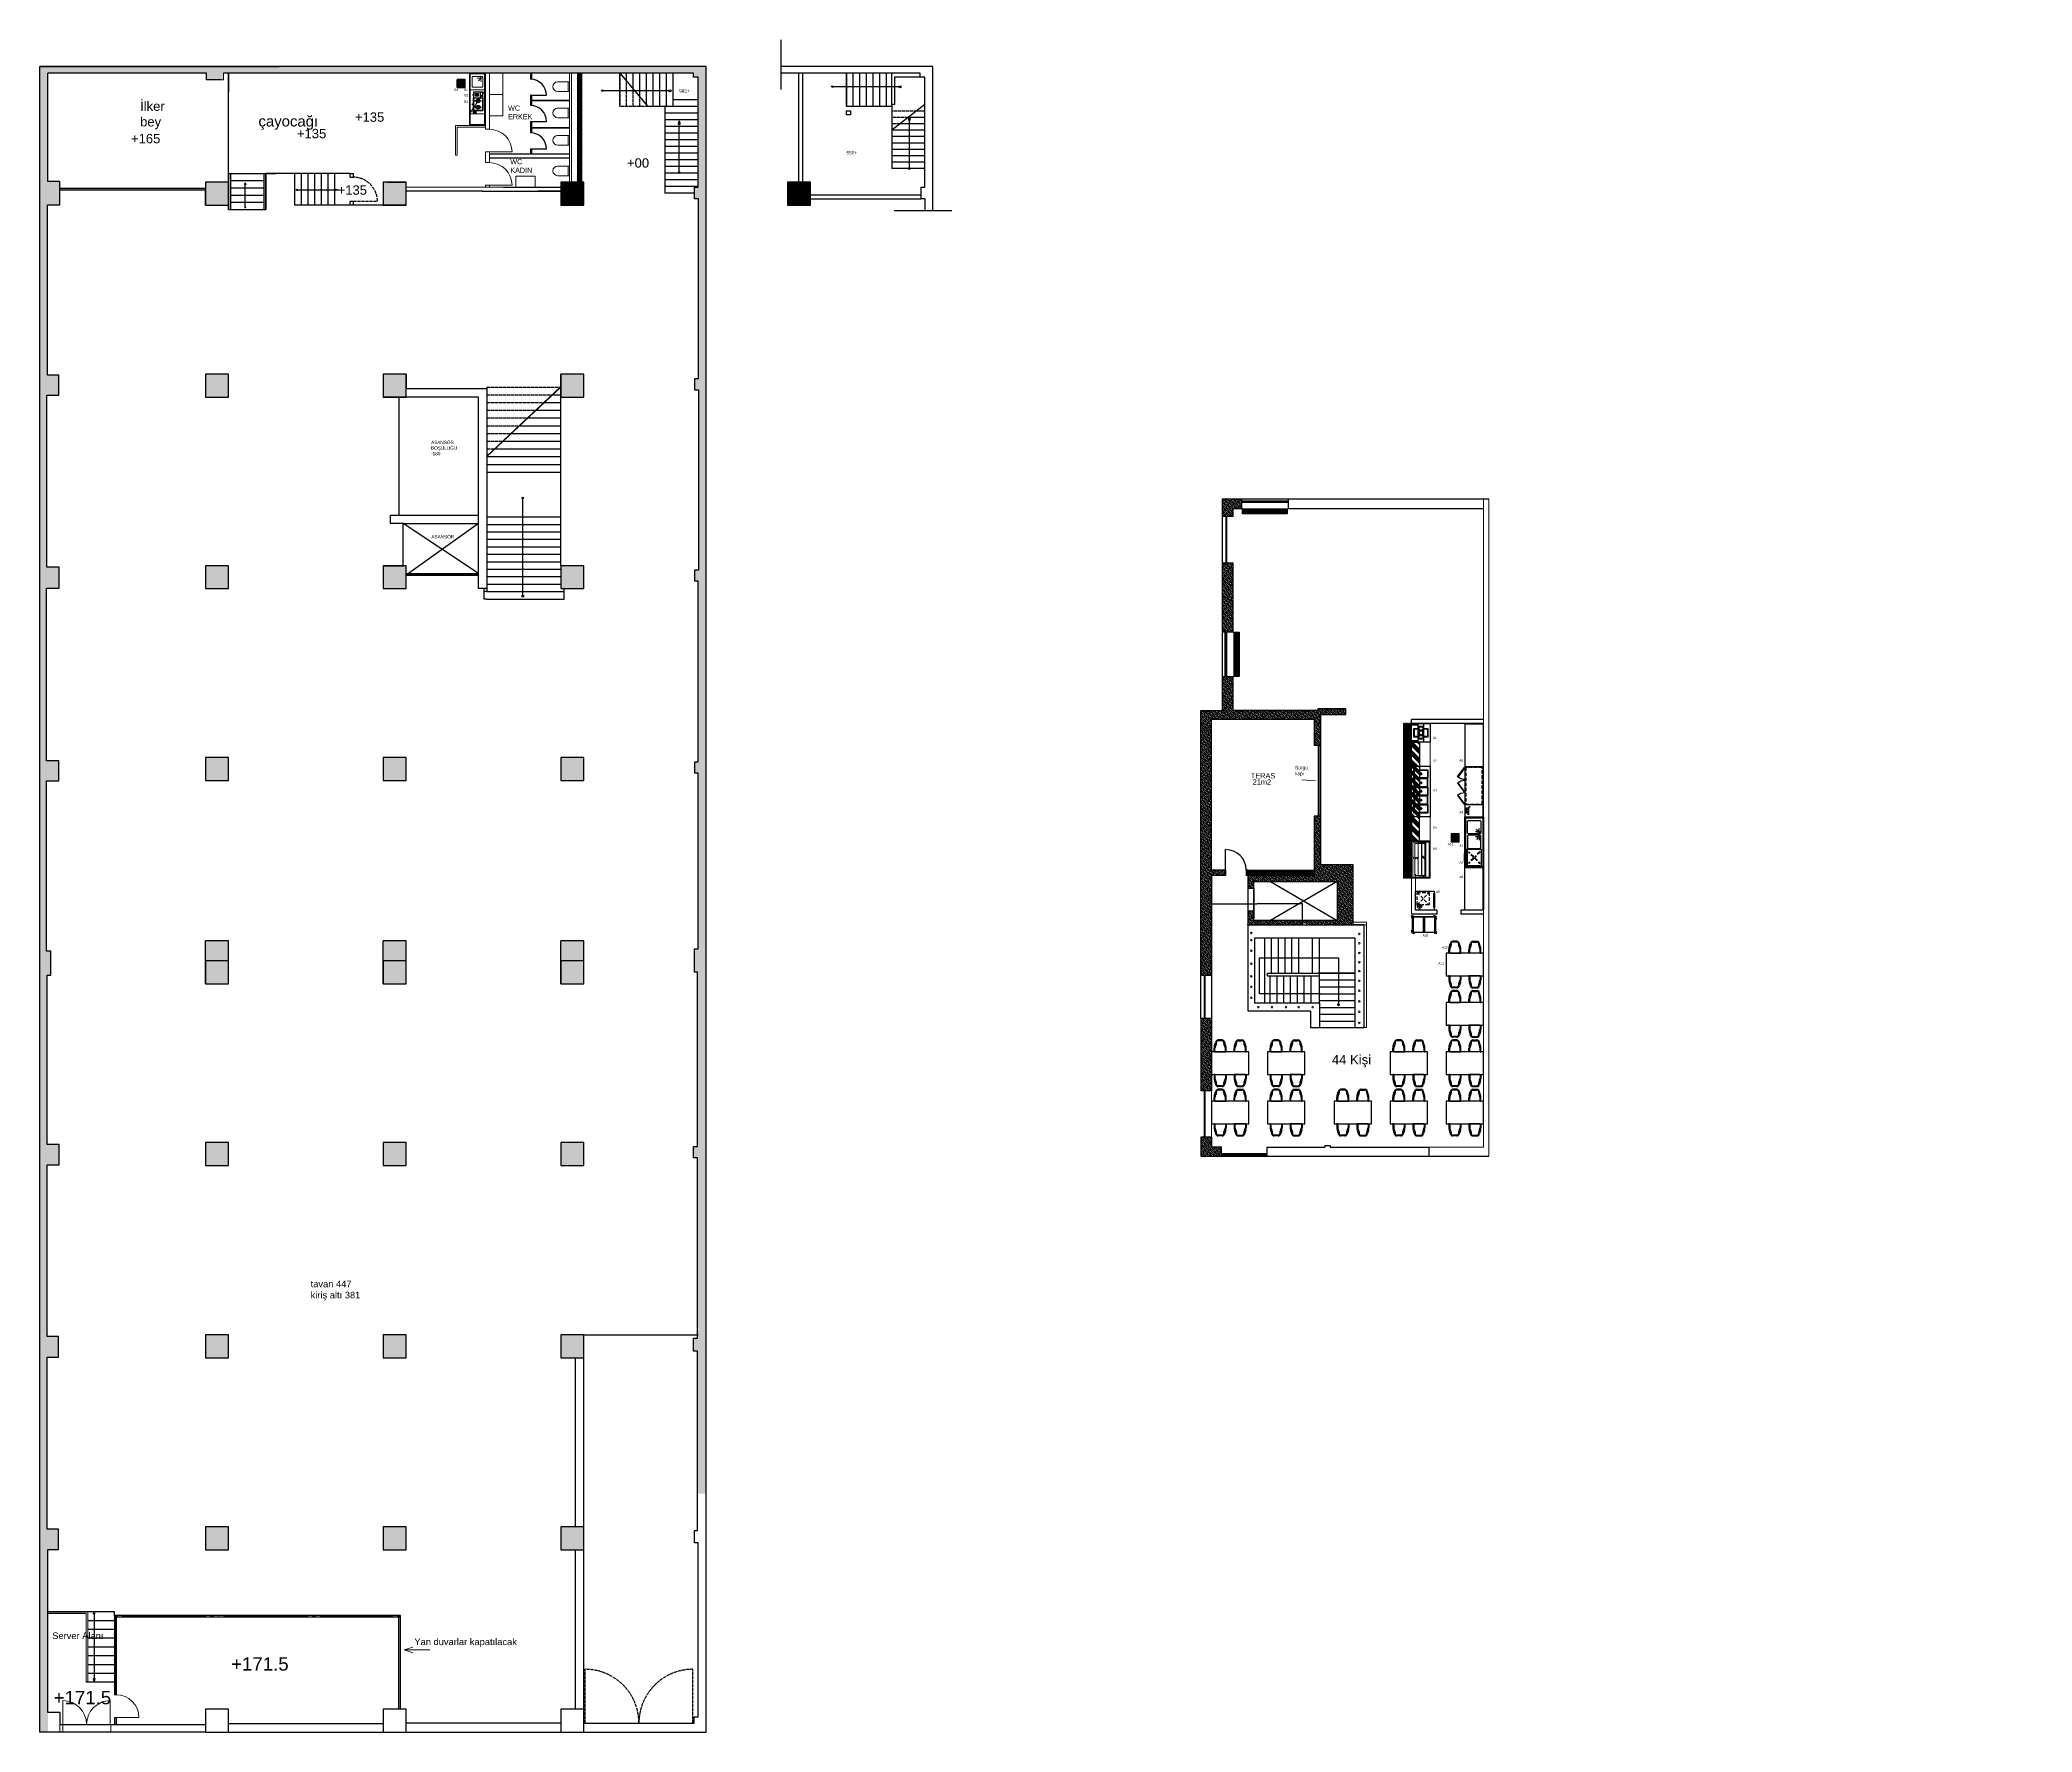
# Model space of a CAD drawing. Header units: inches. Extents: x 4918 to 12387, y -16156 to -9811.
import ezdxf
from ezdxf.enums import TextEntityAlignment as Align

# ---------------------------------------------------------------- set-up
doc = ezdxf.new("R2010")
doc.units = ezdxf.units.IN
doc.header["$MEASUREMENT"] = 0
doc.linetypes.add('ACAD_ISO02W100', pattern=[15, 12, -3])
doc.linetypes.add('DASHED', pattern=[19.05, 12.7, -6.35])
for name, color, linetype in [('002 Çizgi', 7, 'Continuous'), ('01tefris', 8, 'Continuous'), ('BL-C', 140, 'Continuous'), ('CIHAZ', 2, 'Continuous'), ('S2000-002 Çizgi', 7, 'Continuous')]:
    doc.layers.add(name, color=color, linetype=linetype)
doc.layers.add('s-depo', color=140, linetype='Continuous', lineweight=25)
doc.styles.get("Standard").update_dxf_attribs({"font": 'arial.ttf'})
doc.styles.add('TAKSİM', font='GOTHIC.TTF', dxfattribs={"height": 20})
doc.dimstyles.get("Standard").update_dxf_attribs({"dimtxt": 0.18, "dimasz": 0.18, "dimexe": 0.18, "dimexo": 0.0625, "dimgap": 0.09, "dimtad": 0, "dimtih": 1, "dimtoh": 1, "dimdec": 4, "dimzin": 0, "dimdsep": 46, "dimtxsty": 'Standard', "dimcen": 0.09, "dimadec": 0, "dimazin": 0, "dimtfac": 1, "dimtdec": 4, "dimtofl": 0, "dimtmove": 0, "dimatfit": 3, "dimfxl": 1, "dimtolj": 1, "dimtzin": 0, "dimarcsym": 0})
pattern_1 = [(45, (-5998.6112, -16960.742), (1.683798, 6.1739261), [7.9375, -1.5875, 0, -1.5875])]
pattern_2 = [(45, (-6780.7107, 0), (1.32582521, 4.86135912), [6.25, -1.25, 0, -1.25])]

# ---------------------------------------------------------------- blocks, each defined once
blk = doc.blocks.new('*D1')
at = {"color": 0, "lineweight": -2, "transparency": 16777216}
for p, q in [((9310.3, -13317.8), (9310.3, -13050.4)), ((9310.4, -13050.5), (9480.3, -13050.5)), ((9651.4, -13050.5), (9481.5, -13050.5)), ((9651.6, -13128.8), (9651.6, -13050.4))]:
    blk.add_line(p, q, dxfattribs=at)
at = {"color": 0, "lineweight": 18, "transparency": 16777216}
for points in [[(9310.4, -13050.5), (9310.4, -13050.6), (9310.3, -13050.5)], [(9651.4, -13050.5), (9651.4, -13050.6), (9651.6, -13050.5)]]:
    blk.add_solid(points, dxfattribs=at)
at = {"layer": 'Defpoints', "color": 0, "lineweight": 18, "transparency": 16777216}
for p in [(9310.3, -13050.5), (9651.6, -13128.8), (9310.3, -13317.8)]:
    blk.add_point(p, dxfattribs=at)
at = {"color": 0, "lineweight": 18, "transparency": 16777216, "insert": (9480.9, -13050.5), "char_height": 0.18, "attachment_point": 5}
blk.add_mtext('\\A1;341.3165', dxfattribs=at)
blk = doc.blocks.new('A$C510426C4')
at = {"layer": 'S2000-002 Çizgi'}
for p, q in [((2.5, 66.3), (2.5, 45)), ((5.5, 66.3), (5.5, 45)), ((64.5, 66.3), (64.5, 45)), ((67.5, 66.3), (67.5, 45))]:
    blk.add_line(p, q, dxfattribs=at)
for points in [[(0, 100), (70, 100), (70, 98), (0, 98)], [(0, 95), (70, 95), (70, 93), (0, 93)], [(0, 90), (70, 90), (70, 88), (0, 88)], [(0, 85), (70, 85), (70, 83), (0, 83)], [(0, 80), (70, 80), (70, 78), (0, 78)], [(0, 75), (70, 75), (70, 73), (0, 73)], [(3, 98), (67, 98), (67, 95), (3, 95)], [(3, 93), (67, 93), (67, 90), (3, 90)], [(3, 93), (67, 93), (67, 90), (3, 90)], [(3, 88), (67, 88), (67, 85), (3, 85)], [(3, 88), (67, 88), (67, 85), (3, 85)], [(3, 88), (67, 88), (67, 85), (3, 85)], [(3, 83), (67, 83), (67, 80), (3, 80)], [(3, 78), (67, 78), (67, 75), (3, 75)], [(0, 0), (70, 0), (70, 70), (0, 70)], [(0, 45), (0, 25), (70, 25), (70, 45)], [(3, 73), (67, 73), (67, 70), (3, 70)]]:
    blk.add_lwpolyline(points, close=True, dxfattribs=at)
for points in [[(12.5, 26.2), (24.7, 26.2, 0.414214), (26.7, 28.2), (26.7, 41.8, 0.414214), (24.7, 43.8), (12.5, 43.8, 0.414214), (10.5, 41.8), (10.5, 28.2, 0.414214)], [(15.5, 28.2), (21.7, 28.2, 0.414214), (24.7, 31.2), (24.7, 38.8, 0.414214), (21.7, 41.8), (15.5, 41.8, 0.414214), (12.5, 38.8), (12.5, 31.2, 0.414214)], [(40.9, 26.2), (28.7, 26.2, -0.414214), (26.7, 28.2), (26.7, 41.8, -0.414214), (28.7, 43.8), (40.9, 43.8, -0.414214), (42.9, 41.8), (42.9, 28.2, -0.414214)], [(37.9, 28.2), (31.7, 28.2, -0.414214), (28.7, 31.2), (28.7, 38.8, -0.414214), (31.7, 41.8), (37.9, 41.8, -0.414214), (40.9, 38.8), (40.9, 31.2, -0.414214)], [(44.9, 26.2), (57.1, 26.2, 0.414214), (59.1, 28.2), (59.1, 41.8, 0.414214), (57.1, 43.8), (44.9, 43.8, 0.414214), (42.9, 41.8), (42.9, 28.2, 0.414214)], [(47.9, 28.2), (54.1, 28.2, 0.414214), (57.1, 31.2), (57.1, 38.8, 0.414214), (54.1, 41.8), (47.9, 41.8, 0.414214), (44.9, 38.8), (44.9, 31.2, 0.414214)]]:
    blk.add_lwpolyline(points, format="xyb", close=True, dxfattribs=at)
for points in [[(51.2, 45), (51.2, 61.5), (18.7, 61.5), (18.7, 45)], [(18.7, 25), (18.7, 8.5), (51.2, 8.5), (51.2, 25)]]:
    blk.add_lwpolyline(points, dxfattribs=at)
for points in [[(49.2, 45), (49.2, 54.5, 0.414214), (44.2, 59.5), (25.7, 59.5, 0.414214), (20.7, 54.5), (20.7, 45)], [(20.7, 25), (20.7, 15.5, 0.414214), (25.7, 10.5), (44.2, 10.5, 0.414214), (49.2, 15.5), (49.2, 25)]]:
    blk.add_lwpolyline(points, format="xyb", dxfattribs=at)
for centre in [(4, 66.3), (66, 66.3), (66, 66.3)]:
    blk.add_arc(centre, 1.51, 0, 180, dxfattribs=at)
blk = doc.blocks.new('A$C4383204F')
at = {"layer": 'S2000-002 Çizgi'}
for points in [[(51, 32.5), (2, 32.5, 0.414214), (0, 30.5), (0, 2, 0.414214), (2, 0), (51, 0, 0.414214), (53, 2), (53, 30.5, 0.414214)], [(49, 30.5), (4, 30.5, 0.414214), (2, 28.5), (2, 4, 0.414214), (4, 2), (49, 2, 0.414214), (51, 4), (51, 28.5, 0.414214)]]:
    blk.add_lwpolyline(points, format="xyb", close=True, dxfattribs=at)
blk.add_lwpolyline([(29.7, 16.2), (22.2, 16.2), (22.2, 15.4), (29.7, 15.4)], close=True, dxfattribs=at)
blk.add_circle((25.9, 15.8), 3.82, dxfattribs=at)
blk = doc.blocks.new('A$C57210E87')
at = {"layer": 'S2000-002 Çizgi'}
h = blk.add_hatch(dxfattribs=at)
h.set_pattern_fill('ANSI34', color=254, style=0)
h.set_pattern_definition([(45, (-7423.186, -591.372), (-13.470384, 13.470384), []), (45, (-7418.696, -591.372), (-13.470384, 13.470384), []), (45, (-7414.205, -591.372), (-13.470384, 13.470384), []), (45, (-7409.715, -591.372), (-13.470384, 13.470384), [])])
h.paths.add_polyline_path([(0, 30), (190, 30), (190, 60), (0, 60)])
for points in [[(0, 100), (190, 100), (190, 30), (0, 30)], [(0, 60), (190, 60), (190, 30), (0, 30)], [(0, 25), (190, 25), (190, 27), (0, 27)], [(0, 20), (190, 20), (190, 22), (0, 22)], [(0, 15), (190, 15), (190, 17), (0, 17)], [(0, 10), (190, 10), (190, 12), (0, 12)], [(0, 5), (190, 5), (190, 7), (0, 7)], [(0, 0), (190, 0), (190, 2), (0, 2)], [(3, 27), (187, 27), (187, 30), (3, 30)], [(3, 22), (187, 22), (187, 25), (3, 25)], [(3, 17), (187, 17), (187, 20), (3, 20)], [(3, 12), (187, 12), (187, 15), (3, 15)], [(3, 12), (187, 12), (187, 15), (3, 15)], [(3, 12), (187, 12), (187, 15), (3, 15)], [(3, 7), (187, 7), (187, 10), (3, 10)], [(3, 7), (187, 7), (187, 10), (3, 10)], [(3, 2), (187, 2), (187, 5), (3, 5)]]:
    blk.add_lwpolyline(points, close=True, dxfattribs=at)
at = {"layer": 'S2000-002 Çizgi', "extrusion": (0, 0, -1), "zscale": -1, "rotation": 90}
for p in [(-13.5, 38.5), (-78.5, 38.5), (-143.5, 38.5)]:
    blk.add_blockref('A$C4383204F', p, dxfattribs=at)
at = {"layer": 'S2000-002 Çizgi', "rotation": 90}
for p in [(78.5, 38.5), (143.5, 38.5)]:
    blk.add_blockref('A$C4383204F', p, dxfattribs=at)
blk = doc.blocks.new('A$C2C3E4673')
at = {"layer": 'S2000-002 Çizgi', "lineweight": 18}
for p, q in [((35.8, 78.4), (39.1, 75.2)), ((42.4, 76.6), (46.3, 72.9)), ((44, 77.4), (47, 74.6)), ((47, 76.7), (53.5, 70.7)), ((47.8, 77.9), (54.6, 71.6)), ((49.2, 78.9), (55.5, 73.1)), ((68.4, 81.2), (77.9, 72.3)), ((69.3, 82.3), (79, 73.3)), ((70.9, 83.2), (80, 74.7))]:
    blk.add_line(p, q, dxfattribs=at)
for points in [[(0, 140), (0, 0), (2, 0), (2, 140)], [(2, 137), (2, 3), (5, 3), (5, 137)], [(5, 140), (5, 0), (7, 0), (7, 140)], [(7, 137), (7, 3), (10, 3), (10, 137)], [(7, 137), (7, 3), (10, 3), (10, 137)], [(10, 140), (10, 0), (12, 0), (12, 140)], [(12, 137), (12, 3), (15, 3), (15, 137)], [(12, 137), (12, 3), (15, 3), (15, 137)], [(12, 137), (12, 3), (15, 3), (15, 137)], [(15, 140), (15, 0), (17, 0), (17, 140)], [(17, 137), (17, 3), (20, 3), (20, 137)], [(20, 140), (20, 0), (22, 0), (22, 140)], [(22, 137), (22, 3), (25, 3), (25, 137)], [(25, 140), (25, 0), (27, 0), (27, 140)], [(27, 137), (27, 3), (30, 3), (30, 137)], [(100, 0), (100, 140), (30, 140), (30, 0)], [(95.8, 137), (95.8, 2.5), (34.3, 2.5), (34.3, 137)], [(35.4, 136.5), (35.4, 135.4), (94.6, 135.4), (94.6, 136.5)], [(41.9, 129.8), (41.9, 9.8), (81.4, 9.8), (81.4, 129.8)], [(54.4, 130.8), (54.4, 8.7), (81.4, 8.7), (81.4, 130.8)], [(67.1, 129.8), (67.1, 9.8), (68.2, 9.8), (68.2, 129.8)], [(79.2, 129.8), (79.2, 9.8), (81.4, 9.8), (81.4, 129.8)], [(95.8, 135.4), (95.8, 4.1), (83.6, 4.1), (83.6, 135.4)], [(88, 136.5), (88, 135.4), (94.6, 135.4), (94.6, 136.5)], [(35.4, 3), (35.4, 4.1), (94.6, 4.1), (94.6, 3)], [(88, 3), (88, 4.1), (94.6, 4.1), (94.6, 3)]]:
    blk.add_lwpolyline(points, close=True, dxfattribs=at)
for centre, radius in [((73.9, 133.1), 2.14), ((73.9, 133.1), 1.59), ((73.9, 6.4), 2.14), ((73.9, 6.4), 1.59)]:
    blk.add_circle(centre, radius, dxfattribs=at)
blk = doc.blocks.new('A$C24686FF3')
at = {"layer": 'S2000-002 Çizgi', "lineweight": 18}
for points in [[(0, 90), (0, 0), (2, 0), (2, 90)], [(2, 87), (2, 3), (5, 3), (5, 87)], [(5, 90), (5, 0), (7, 0), (7, 90)], [(7, 87), (7, 3), (10, 3), (10, 87)], [(7, 87), (7, 3), (10, 3), (10, 87)], [(10, 90), (10, 0), (12, 0), (12, 90)], [(12, 87), (12, 3), (15, 3), (15, 87)], [(12, 87), (12, 3), (15, 3), (15, 87)], [(12, 87), (12, 3), (15, 3), (15, 87)], [(15, 90), (15, 0), (17, 0), (17, 90)], [(17, 87), (17, 3), (20, 3), (20, 87)], [(20, 90), (20, 0), (22, 0), (22, 90)], [(22, 87), (22, 3), (25, 3), (25, 87)], [(25, 90), (25, 0), (27, 0), (27, 90)], [(27, 87), (27, 3), (30, 3), (30, 87)], [(100, 90), (100, 0), (30, 0), (30, 90)]]:
    blk.add_lwpolyline(points, close=True, dxfattribs=at)
blk = doc.blocks.new('A$C5B5611F4')
at = {"layer": 'CIHAZ', "color": 1}
for p, q in [((24.1, 58.2), (4, 58.2)), ((14.7, 68.5), (14.7, 47.9))]:
    blk.add_line(p, q, dxfattribs=at)
at = {"layer": 'CIHAZ', "color": 5, "linetype": 'DASHED'}
for p, q in [((19.8, 66.7), (67, 22.3)), ((67, 66.7), (19.8, 22.3))]:
    blk.add_line(p, q, dxfattribs=at)
at = {"layer": 'CIHAZ', "color": 5}
for points in [[(63.2, 1.8), (10.4, 1.8), (10.4, 4.3), (63.2, 4.3)], [(61.2, 1.8), (48.6, 1.8), (45.6, 0), (59.6, 0)]]:
    blk.add_lwpolyline(points, close=True, dxfattribs=at)
at = {"layer": 'CIHAZ', "color": 1}
blk.add_circle((14.7, 58.2), 7.76, dxfattribs=at)
at = {"layer": 'S2000-002 Çizgi', "linetype": 'DASHED'}
for p, q in [((19.8, 66.7), (67, 66.7)), ((19.8, 22.3), (19.8, 48.1)), ((67, 22.3), (19.8, 22.3)), ((67, 66.7), (67, 22.3))]:
    blk.add_line(p, q, dxfattribs=at)
at = {"layer": 'S2000-002 Çizgi'}
blk.add_lwpolyline([(10.4, 2.8), (0, 2.8), (0, 72.8), (72, 72.8), (72, 2.8), (63.2, 2.8)], dxfattribs=at)
at = {"layer": 'S2000-002 Çizgi', "linetype": 'DASHED'}
for centre, radius, start, end in [((11.6, 71.2), 9.4, 291.20794, 330.95663), ((11, 43), 10.2, 29.6907, 66.77515)]:
    blk.add_arc(centre, radius, start, end, dxfattribs=at)
blk = doc.blocks.new('A$C239908C3')
at = {"layer": 'S2000-002 Çizgi'}
for p, q in [((51.3, 52.8), (43.5, 53.9)), ((52.6, 49), (46.5, 43.9)), ((56.5, 47.3), (56.5, 39.4)), ((74.5, 47.3), (74.5, 39.4)), ((78.4, 49), (84.5, 43.9)), ((79.7, 52.8), (87.5, 53.9))]:
    blk.add_line(p, q, dxfattribs=at)
for points in [[(190, 68), (0, 68), (0, 70), (190, 70)], [(190, 0), (0, 0), (0, 70), (190, 70)]]:
    blk.add_lwpolyline(points, close=True, dxfattribs=at)
for points in [[(183, 3), (7, 3, -0.414214), (3, 7), (3, 63, -0.414214), (7, 67), (183, 67, -0.414214), (187, 63), (187, 7, -0.414214)], [(59, 10), (17, 10, -0.414214), (13, 14), (13, 56, -0.414214), (17, 60), (59, 60, -0.414214), (63, 56), (63, 14, -0.414214)], [(72, 10), (114, 10, 0.414214), (118, 14), (118, 56, 0.414214), (114, 60), (72, 60, 0.414214), (68, 56), (68, 14, 0.414214)]]:
    blk.add_lwpolyline(points, format="xyb", close=True, dxfattribs=at)
for centre in [(56.3, 52.3), (74.7, 52.3)]:
    blk.add_circle(centre, 3.19, dxfattribs=at)
blk = doc.blocks.new('A$C521B02A0')
at = {"layer": 'S2000-002 Çizgi'}
blk.add_line((6.6, 10), (10.6, 10), dxfattribs=at)
for points in [[(0, 64), (0, 10), (60, 10), (60, 64)], [(0, 64), (0, 5), (60, 5), (60, 64)], [(3, 10), (6.6, 10), (6.6, 8.5), (3, 8.5)], [(4, 8.5), (5.4, 8.5), (5.4, 7.1), (4, 7.1)], [(10.6, 10), (14.3, 10), (14.3, 8.5), (10.6, 8.5)], [(11.6, 8.5), (13.1, 8.5), (13.1, 7.1), (11.6, 7.1)], [(45, 0), (15, 0), (15, 5), (45, 5)], [(43, 2), (17, 2), (17, 5), (43, 5)]]:
    blk.add_lwpolyline(points, close=True, dxfattribs=at)
at = {"layer": 'S2000-002 Çizgi', "linetype": 'DASHED'}
for points in [[(8.1, 57.4), (9.5, 58.8)], [(8.1, 57.4), (26.8, 38.7)], [(26.7, 35.1), (8.1, 16.4)], [(9.5, 15), (8.1, 16.4)], [(9.5, 58.8), (28.2, 40.1)], [(28.1, 33.6), (9.5, 15)], [(31.8, 33.7), (50.5, 15)], [(31.9, 40.2), (50.5, 58.8)], [(33.2, 35.2), (51.9, 16.4)], [(33.3, 38.8), (51.9, 57.4)], [(50.5, 58.8), (51.9, 57.4)], [(50.5, 15), (51.9, 16.4)]]:
    blk.add_lwpolyline(points, dxfattribs=at)
blk.add_circle((30, 36.9), 3.63, dxfattribs=at)
blk = doc.blocks.new('188-70')
at = {"layer": '002 Çizgi', "color": 7}
blk.add_line((24.3, -110), (24.3, 78), dxfattribs=at)
for points in [[(-71.3, 41.3), (-45.7, 75.5), (-43.7, 74), (-69.3, 39.7)], [(-43.7, -110), (26.3, -110), (26.3, 78), (-43.7, 78)], [(-71.5, 15.9), (-45.7, -18.2), (-43.7, -16.7), (-69.4, 17.4)], [(-71.5, -30.1), (-45.7, -64.2), (-43.7, -62.6), (-69.4, -28.5)], [(-40.6, -93.6), (-40.5, -92.1), (-40, -90.4), (-39.4, -88.6), (-38.6, -86.6), (-37.9, -84.7), (-37.3, -82.8), (-36.8, -81.1), (-36.6, -79.7), (-36.8, -78.5), (-37.3, -77.7), (-37.9, -77.2), (-38.6, -77), (-39.4, -77.2), (-40, -77.7), (-40.5, -78.5), (-40.6, -79.7), (-40.5, -81.1), (-40, -82.8), (-39.4, -84.7), (-38.6, -86.6), (-37.9, -88.6), (-37.3, -90.4), (-36.8, -92.1), (-36.6, -93.6), (-36.8, -94.7), (-37.3, -95.6), (-37.9, -96.1), (-38.6, -96.2), (-39.4, -96.1), (-40, -95.6), (-40.5, -94.7)]]:
    blk.add_lwpolyline(points, close=True, dxfattribs=at)
at = {"layer": '002 Çizgi', "color": 7, "linetype": 'DASHED'}
blk.add_lwpolyline([(21.3, -62), (21.3, 75), (-40.7, 75), (-40.7, -62)], close=True, dxfattribs=at)
at = {"layer": '002 Çizgi', "color": 7, "const_width": 0.427}
for points in [[(-69.8, 13.7), (-71.1, 12.7), (-66.9, 7), (-65.8, 5.6)], [(-69.7, 43.5), (-71, 44.5), (-66.7, 50.2), (-65.7, 51.6)], [(-69.8, -32.3), (-71.1, -33.3), (-66.9, -39), (-65.8, -40.4)]]:
    blk.add_lwpolyline(points, dxfattribs=at)
at = {"layer": '002 Çizgi', "color": 7}
blk.add_lwpolyline([(24.3, -65), (-43.7, -65)], dxfattribs=at)
for points in [[(-33.3, -73), (-33.3, -99.7, 1), (-29, -99.7)], [(-29, -99.7), (-29, -73, -1), (-24.6, -73)]]:
    blk.add_lwpolyline(points, format="xyb", dxfattribs=at)
for centre, start, end in [((-43.7, -16.7), 90, 130.50921), ((-43.7, 74), 229.75503, 270), ((-43.7, -62.6), 90, 130.50921)]:
    blk.add_arc(centre, 42.7, start, end, dxfattribs=at)
blk = doc.blocks.new('T_masa 01')
for p, q in [((291.2, 153), (294.9, 166)), ((294, 152.2), (297.7, 164.9)), ((319.7, 175), (305.3, 175.1)), ((305.3, 175.1), (305.3, 172.1)), ((319.7, 172), (305.3, 172.1)), ((319.7, 175), (319.7, 172)), ((330.8, 152.2), (327.1, 164.8)), ((333.7, 153), (329.9, 166)), ((366.3, 153), (370.1, 166)), ((369.2, 152.2), (372.9, 164.8)), ((380.3, 175), (394.7, 175.1)), ((380.3, 175), (380.3, 172)), ((380.3, 172), (394.7, 172.1)), ((394.7, 175.1), (394.7, 172.1)), ((406, 152.2), (402.3, 164.9)), ((408.8, 153), (405.1, 166)), ((420, 130), (280, 130)), ((280, 130), (280, 45)), ((280, 130), (280, 45)), ((290, 130), (290, 144.5)), ((293, 130), (290, 130)), ((293, 130), (293, 144.5)), ((293, 130), (332, 130)), ((332, 130), (332, 144.5)), ((332, 130), (335, 130)), ((335, 130), (335, 144.5)), ((365, 130), (365, 144.5)), ((368, 130), (365, 130)), ((368, 130), (368, 144.5)), ((407, 130), (368, 130)), ((407, 130), (407, 144.5)), ((407, 130), (410, 130)), ((410, 130), (410, 144.5)), ((420, 45), (420, 130)), ((280, 45), (420, 45)), ((293, 45), (290, 45)), ((290, 45), (290, 30.5)), ((291.2, 22.1), (294.9, 9.1)), ((293, 45), (332, 45)), ((293, 45), (293, 30.5)), ((294, 22.9), (297.7, 10.2)), ((319.7, 3.1), (305.3, 3)), ((305.3, 0), (305.3, 3)), ((319.7, 0.1), (305.3, 0)), ((319.7, 0.1), (319.7, 3.1)), ((330.8, 22.9), (327.1, 10.2)), ((333.7, 22.1), (329.9, 9.1)), ((332, 45), (335, 45)), ((332, 45), (332, 30.5)), ((335, 45), (335, 30.5)), ((368, 45), (365, 45)), ((365, 45), (365, 30.5)), ((366.3, 22.1), (370.1, 9.1)), ((407, 45), (368, 45)), ((368, 45), (368, 30.5)), ((369.2, 22.9), (372.9, 10.2)), ((380.3, 3.1), (394.7, 3)), ((380.3, 0.1), (380.3, 3.1)), ((380.3, 0.1), (394.7, 0)), ((394.7, 0), (394.7, 3)), ((406, 22.9), (402.3, 10.2)), ((408.8, 22.1), (405.1, 9.1)), ((407, 45), (410, 45)), ((407, 45), (407, 30.5)), ((410, 45), (410, 30.5))]:
    blk.add_line(p, q)
for centre, radius, start, end in [((320, 144.6), 30, 163.74773, 180.15156), ((320, 144.6), 27, 163.74773, 180.15156), ((361.6, 123.4), 71.6, 158.59545, 163.50938), ((305.5, 164.3), 10.8, 91.31082, 172.47255), ((254.9, 170.1), 45, 332.8553, 356.45616), ((305.5, 164.2), 7.83, 91.79211, 175.38664), ((319.5, 164.5), 10.5, 6.63392, 88.80068), ((319.5, 164.4), 7.6, 3.27677, 88.21783), ((369.9, 170.3), 45, 183.84696, 207.44781), ((263.4, 123), 71.6, 16.79373, 21.70767), ((305, 144.5), 27, 0.15156, 16.55538), ((305, 144.5), 30, 0.15156, 16.55538), ((395, 144.5), 30, 163.44462, 179.84844), ((395, 144.5), 27, 163.44462, 179.84844), ((436.6, 123), 71.6, 158.29233, 163.20627), ((380.5, 164.5), 10.5, 91.19932, 173.36608), ((330.1, 170.3), 45, 332.55219, 356.15304), ((380.5, 164.4), 7.6, 91.78217, 176.72323), ((394.5, 164.3), 10.8, 7.52745, 88.68918), ((394.5, 164.2), 7.83, 4.61336, 88.20789), ((445.1, 170.1), 45, 183.54384, 207.1447), ((338.4, 123.4), 71.6, 16.49062, 21.40455), ((380, 144.6), 27, 359.84844, 16.25227), ((380, 144.6), 30, 359.84844, 16.25227), ((320, 30.5), 30, 179.84844, 196.25227), ((361.6, 51.7), 71.6, 196.49062, 201.40455), ((320, 30.5), 27, 179.84844, 196.25227), ((305.5, 10.8), 10.8, 187.52745, 268.68918), ((254.9, 5), 45, 3.54384, 27.1447), ((305.5, 10.8), 7.83, 184.61336, 268.20789), ((319.5, 10.7), 7.6, 271.78217, 356.72323), ((319.5, 10.6), 10.5, 271.19932, 353.36608), ((369.9, 4.8), 45, 152.55219, 176.15304), ((263.4, 52), 71.6, 338.29233, 343.20627), ((305, 30.6), 27, 343.44462, 359.84844), ((305, 30.6), 30, 343.44462, 359.84844), ((395, 30.6), 30, 180.15156, 196.55538), ((436.6, 52), 71.6, 196.79373, 201.70767), ((395, 30.6), 27, 180.15156, 196.55538), ((380.5, 10.6), 10.5, 186.63392, 268.80068), ((330.1, 4.8), 45, 3.84696, 27.44781), ((380.5, 10.7), 7.6, 183.27677, 268.21783), ((394.5, 10.8), 7.83, 271.79211, 355.38664), ((394.5, 10.8), 10.8, 271.31082, 352.47255), ((445.1, 5), 45, 152.8553, 176.45616), ((338.4, 51.7), 71.6, 338.59545, 343.50938), ((380, 30.5), 27, 343.74773, 0.15156), ((380, 30.5), 30, 343.74773, 0.15156)]:
    blk.add_arc(centre, radius, start, end)
blk = doc.blocks.new('DFG3')
at = {"layer": 'BL-C', "linetype": 'Continuous', "flags": 128}
for points in [[(43661.1, 11993.8), (43659, 11995.9), (43661.1, 11998.1), (43663.3, 11995.9)], [(43747.5, 11934.5), (43747.5, 11991.5), (43666.5, 11991.5), (43666.5, 11934.5)], [(43743.5, 11994.5), (43742, 11995.9), (43744.1, 11998.1), (43746.3, 11995.9)], [(43750.9, 11987.1), (43753, 11985), (43755.1, 11987.1), (43753, 11989.2)], [(43661.1, 11938.8), (43659, 11940.9), (43661.1, 11943.1), (43663.3, 11940.9)], [(43667.2, 11931.8), (43669, 11930), (43671.1, 11932.1), (43669.6, 11933.6)], [(43750.9, 11932.1), (43753, 11930), (43755.1, 11932.1), (43753, 11934.2)]]:
    blk.add_lwpolyline(points, dxfattribs=at)
for points in [[(43663.5, 11994.5), (43750.5, 11994.5), (43750.5, 11934.5), (43663.5, 11934.5)], [(43708.5, 11934.5), (43705.5, 11934.5), (43705.5, 11991.5), (43708.5, 11991.5)]]:
    blk.add_lwpolyline(points, close=True, dxfattribs=at)
at = {"layer": 'BL-C', "linetype": 'Continuous'}
for centre, start, end in [((43665.5, 11991.5), 36.8699, 246.42182), ((43748.5, 11991.5), 293.57818, 143.1301), ((43665.5, 11936.5), 113.57818, 336.42182), ((43748.5, 11936.5), 203.57818, 66.42182)]:
    blk.add_arc(centre, 5, start, end, dxfattribs=at)
blk = doc.blocks.new('A$C047744E0')
at = {"layer": 'S2000-002 Çizgi'}
h = blk.add_hatch(dxfattribs=at)
h.set_pattern_fill('AR-SAND', color=256, scale=0.5, style=0)
h.set_pattern_definition([(37.5, (-4072.69315, -3944.5775), (-0.03149668, 0.96341188), [0, -0.76, 0, -0.85, 0, -0.8125]), (7.5, (-4072.6931, -3944.5775), (0.88488835, 1.41107303), [0, -0.41, 0, -0.685, 0, -0.2625]), (327.5, (-4073.30815, -3944.5775), (1.55707093, 0.00282953), [0, -0.25, 0, -0.9, 0, -1.175]), (317.5, (-4073.3081, -3944.5775), (1.5030633, 0.43883778), [0, -0.125, 0, -0.59, 0, -0.675])])
h.paths.add_polyline_path([(5.7, 21.6), (15.8, 21.6), (15.8, 11.5), (5.7, 11.5)])
for points in [[(34.4, 14.8, -0.072213), (32.4, 14.8), (32.4, 8.5), (34.4, 8.5)], [(56.1, 8.5), (58.1, 8.5), (58.1, 14.8, -0.072213), (56.1, 14.8)]]:
    blk.add_hatch(color=256, dxfattribs=at).paths.add_polyline_path(points)
for p, q in [((69, 14.2), (79, 4.2)), ((79, 14.2), (69, 4.2))]:
    blk.add_line(p, q, dxfattribs=at)
for points in [[(0, 4.2), (69, 4.2), (69, 39.2), (0, 39.2)], [(0, 29.2), (21.5, 29.2), (21.5, 39.2), (0, 39.2)], [(5.7, 21.6), (15.8, 21.6), (15.8, 11.5), (5.7, 11.5)], [(9.3, 4.2), (12.2, 4.2), (12.2, 3), (9.3, 3)], [(10.2, 3), (11.3, 3), (11.3, 1.9), (10.2, 1.9)], [(69, 4.2), (21.5, 4.2), (21.5, 39.2), (69, 39.2)], [(47.8, 0.2), (45.2, 0.4), (45.2, 1), (47.8, 1.2)], [(63.5, 4.2), (60.6, 4.2), (60.6, 3), (63.5, 3)], [(62.7, 3), (61.5, 3), (61.5, 1.9), (62.7, 1.9)], [(69, 4.2), (79, 4.2), (79, 14.2), (69, 14.2)], [(75.5, 4.2), (72.5, 4.2), (72.5, 3), (75.5, 3)], [(74.6, 3), (73.4, 3), (73.4, 1.9), (74.6, 1.9)]]:
    blk.add_lwpolyline(points, close=True, dxfattribs=at)
for points in [[(34.4, 14.8), (34.4, 8.5), (32.4, 8.5), (32.4, 14.8)], [(32.9, 28.7), (32.9, 32.2)], [(33.8, 32.2), (33.8, 28.7)], [(45.8, 0), (44.7, 0), (44.7, 4.2)], [(45.8, 4.2), (45.8, 1.1)], [(45.8, 0.4), (45.8, 0)], [(56.1, 14.8), (56.1, 8.5), (58.1, 8.5), (58.1, 14.8)], [(56.7, 32.2), (56.7, 28.7)], [(57.6, 28.7), (57.6, 32.2)]]:
    blk.add_lwpolyline(points, dxfattribs=at)
for centre, radius in [((33.4, 21.7), 7), ((33.4, 21.7), 6), ((33.4, 21.7), 1.45), ((57.1, 21.7), 7), ((57.1, 21.7), 6), ((57.1, 21.7), 1.45)]:
    blk.add_circle(centre, radius, dxfattribs=at)
for centre in [(33.4, 32.2), (57.1, 32.2)]:
    blk.add_arc(centre, 0.438, 0, 180, dxfattribs=at)

msp = doc.modelspace()

# ---------------------------------------------------------------- hatches: boundary and pattern name
h = msp.add_hatch()
h.set_pattern_fill('ANSI36', color=256)
h.set_pattern_definition(pattern_1)
h.paths.add_polyline_path([(7415.99342, -14820.64326), (7383.99342, -14820.64326), (7383.99342, -15262.24379), (7415.99342, -15262.24379)])
h.paths.add_polyline_path([(7415.99342, -14145.25417), (7382.99342, -14145.25417), (7382.99342, -14679.03075), (7368.99342, -14679.03075), (7368.99342, -14727.03075), (7383.99342, -14727.03075), (7383.99342, -14820.64326), (7415.99342, -14820.64326)])
h.paths.add_polyline_path([(7415.99342, -13625.72409), (7383.49342, -13625.72409), (7383.49342, -13959.53075), (7368.99342, -13959.53075), (7368.99342, -14003.03075), (7382.99342, -14003.03075), (7382.99342, -14145.25417), (7415.99342, -14145.25417)])
h.paths.add_polyline_path([(7415.99342, -12820.45241), (7385.49342, -12820.45241), (7385.49342, -13219.53075), (7372.49342, -13219.53075), (7372.49342, -13306.53075), (7383.49342, -13306.53075), (7383.49342, -13625.72409), (7415.99342, -13625.72409)])
h.paths.add_polyline_path([(7415.99342, -11937.25136), (7385.99342, -11937.25136), (7385.99342, -12517.53075), (7373.49342, -12517.53075), (7373.49342, -12560.53075), (7385.49342, -12560.53075), (7385.49342, -12820.45241), (7415.99342, -12820.45241)])
h.paths.add_polyline_path([(7415.99342, -11002.09719), (7387.49342, -11002.09719), (7387.49342, -11081.03075), (7373.49342, -11081.03075), (7373.49342, -11124.53075), (7387.99342, -11124.53075), (7387.99342, -11797.53075), (7373.49342, -11797.53075), (7373.49342, -11841.03075), (7385.99342, -11841.03075), (7385.99342, -11937.25136), (7415.99342, -11937.25136)])
h.paths.add_polyline_path([(7415.99342, -9910.53075), (7281.63505, -9910.53075), (7281.63505, -9935.53075), (7368.49342, -9935.53075), (7368.49342, -9950.53075), (7386.49342, -9950.53075), (7386.49342, -10363.53075), (7372.49342, -10363.53075), (7372.49342, -10407.03075), (7387.49342, -10407.03075), (7387.49342, -10508.54363), (7415.99342, -10508.54363)])
h.paths.add_polyline_path([(7281.63505, -9910.53075), (6845.22009, -9910.53075), (6845.22009, -9935.53075), (7281.63505, -9935.53075)])
h.paths.add_polyline_path([(6845.22009, -9910.53075), (6053.58367, -9910.53075), (6053.58367, -9935.53075), (6845.22009, -9935.53075)])
h.paths.add_polyline_path([(7415.99342, -10508.54363), (7387.49342, -10508.54363), (7387.49342, -11002.09719), (7415.99342, -11002.09719)])
h.paths.add_polyline_path([(6053.58367, -9910.53075), (5382.5903, -9910.53075), (5382.5903, -9935.53075), (5542.5014, -9935.53075), (5542.5014, -9960.53075), (5596.49342, -9960.53075), (5596.49342, -9961.53075), (5605.99342, -9961.53075), (5605.99342, -9935.53075), (5764.99342, -9935.53075), (6053.58367, -9935.53075)])
h.paths.add_polyline_path([(5382.5903, -9910.53075), (4917.99342, -9910.53075), (4917.99342, -10508.54363), (4946.99342, -10508.54363), (4946.99342, -10429.53075), (4993.49342, -10429.53075), (4993.49342, -10372.53075), (4993.49342, -10342.53075), (4948.49342, -10342.53075), (4948.49342, -9935.53075), (5382.5903, -9935.53075)])
h.paths.add_polyline_path([(4988.99342, -11068.03075), (4946.99342, -11068.03075), (4946.99342, -11002.09719), (4917.99342, -11002.09719), (4917.99342, -11937.25136), (4942.49342, -11937.25136), (4942.49342, -11866.53075), (4989.99342, -11866.53075), (4989.99342, -11787.53075), (4943.99342, -11787.53075), (4943.99342, -11143.53075), (4988.99342, -11143.53075)])
h.paths.add_polyline_path([(4946.99342, -10508.54363), (4917.99342, -10508.54363), (4917.99342, -11002.09719), (4946.99342, -11002.09719)])
h.paths.add_polyline_path([(4942.49342, -11937.25136), (4917.99342, -11937.25136), (4917.99342, -12820.45241), (4943.49342, -12820.45241), (4943.49342, -12589.03075), (4989.49342, -12589.03075), (4989.49342, -12514.03075), (4942.49342, -12514.03075)])
h.paths.add_polyline_path([(4943.49342, -12820.45241), (4917.99342, -12820.45241), (4917.99342, -13625.72409), (4945.99342, -13625.72409), (4945.99342, -13318.03075), (4959.49342, -13318.03075), (4959.49342, -13228.03075), (4943.49342, -13228.03075)])
h.paths.add_polyline_path([(4945.99342, -13625.72409), (4917.99342, -13625.72409), (4917.99342, -14145.25417), (4945.99342, -14145.25417), (4945.99342, -14028.53075), (4990.49342, -14028.53075), (4990.49342, -13953.03075), (4945.99342, -13953.03075)])
h.paths.add_polyline_path([(4945.99342, -14145.25417), (4917.99342, -14145.25417), (4917.99342, -14820.64326), (4944.99342, -14820.64326), (4944.99342, -14750.53075), (4987.99342, -14750.53075), (4987.99342, -14672.53075), (4945.99342, -14672.53075)])
h.paths.add_polyline_path([(4944.99342, -14820.64326), (4917.99342, -14820.64326), (4917.99342, -15262.24379), (4944.99342, -15262.24379)])
h.paths.add_polyline_path([(4944.99342, -15262.24379), (4917.99342, -15262.24379), (4917.99342, -16156.03075), (4947.99342, -16156.03075), (4947.99342, -15470.53075), (4987.99342, -15470.53075), (4987.99342, -15394.53075), (4944.99342, -15394.53075)])
at = {"lineweight": 18}
h = msp.add_hatch(dxfattribs=at)
h.set_pattern_fill('ANSI36', scale=20)
h.set_pattern_definition(pattern_2)
h.paths.add_polyline_path([(5624.99342, -11064.53075), (5538.99342, -11064.53075), (5538.99342, -11150.53075), (5624.99342, -11150.53075)])
h.paths.add_polyline_path([(6290.99342, -11064.53075), (6204.99342, -11064.53075), (6204.99342, -11150.53075), (6290.99342, -11150.53075)])
h.paths.add_polyline_path([(5624.99342, -10344.03075), (5538.99342, -10344.03075), (5538.99342, -10430.03075), (5624.99342, -10430.03075)])
h.paths.add_polyline_path([(6290.99342, -10344.03075), (6204.99342, -10344.03075), (6204.99342, -10430.03075), (6290.99342, -10430.03075)])
h.paths.add_polyline_path([(6290.99342, -11782.53075), (6204.99342, -11782.53075), (6204.99342, -11868.53075), (6290.99342, -11868.53075)])
h.paths.add_polyline_path([(5624.99342, -11782.53075), (5538.99342, -11782.53075), (5538.99342, -11868.53075), (5624.99342, -11868.53075)])
h.paths.add_polyline_path([(5280.8122, -10161.95236), (5391.35109, -10161.95236), (5391.35109, -10031.4942), (5280.8122, -10031.4942)], flags=9)
h.paths.add_polyline_path([(6315.68616, -15843.26666), (6712.58247, -15843.26666), (6712.58247, -15791.74892), (6315.68616, -15791.74892)], flags=9)
h.paths.add_polyline_path([(4956.49954, -15821.12568), (5161.17212, -15821.12568), (5161.17212, -15769.60794), (4956.49954, -15769.60794)], flags=9)
h.paths.add_polyline_path([(9807.48807, -14041.76793), (10895.91918, -14041.76793), (10895.91918, -13959.33956), (9807.48807, -13959.33956)], flags=9)
h.paths.add_polyline_path([(5924.53452, -14543.35309), (6123.3749, -14543.35309), (6123.3749, -14450.06637), (5924.53452, -14450.06637)], flags=9)
h.paths.add_polyline_path([(6022.77133, -10410.80211), (6150.40435, -10410.80211), (6150.40435, -10338.67728), (6022.77133, -10338.67728)], flags=9)
h.paths.add_polyline_path([(4953.26902, -16078.94853), (5193.85565, -16078.94853), (5193.85565, -15975.91306), (4953.26902, -15975.91306)], flags=9)
h.paths.add_polyline_path([(6087.5737, -10137.18671), (6215.20672, -10137.18671), (6215.20672, -10065.06188), (6087.5737, -10065.06188)], flags=9)
h.paths.add_polyline_path([(7358.296, -9989.2343), (7312.71278, -9989.2343), (7312.71278, -10014.99317), (7358.296, -10014.99317)], flags=9)
h.paths.add_polyline_path([(6726.54173, -10464.48752), (6854.17474, -10464.48752), (6854.17474, -10392.36269), (6726.54173, -10392.36269)], flags=9)
h.paths.add_polyline_path([(5248.11533, -10217.79539), (5375.74834, -10217.79539), (5375.74834, -10145.67056), (5248.11533, -10145.67056)], flags=9)
h.paths.add_polyline_path([(6380.19977, -11380.61165), (6484.45454, -11380.61165), (6484.45454, -11310.15918), (6380.19977, -11310.15918)], flags=9)
h.paths.add_polyline_path([(6382.51134, -11689.58311), (6474.18085, -11689.58311), (6474.18085, -11663.82424), (6382.51134, -11663.82424)], flags=9)
h.paths.add_polyline_path([(5870.16444, -10198.86577), (5997.79746, -10198.86577), (5997.79746, -10126.74094), (5870.16444, -10126.74094)], flags=9)
h.paths.add_polyline_path([(7107.63815, -10309.18409), (7208.07812, -10309.18409), (7208.07812, -10237.05926), (7107.63815, -10237.05926)], flags=9)
h.paths.add_polyline_path([(7985.5618, -10220.59541), (7939.97858, -10220.59541), (7939.97858, -10246.35428), (7985.5618, -10246.35428)], flags=9)
h.paths.add_polyline_path([(5618.76192, -15952.76197), (5859.34855, -15952.76197), (5859.34855, -15849.7265), (5618.76192, -15849.7265)], flags=9)
h.paths.add_polyline_path([(9693.45446, -14275.01725), (9705.96298, -14275.01725), (9705.96298, -14269.86548), (9693.45446, -14269.86548)], flags=9)
h = msp.add_hatch(dxfattribs=at)
h.set_pattern_fill('ANSI36', scale=20)
h.set_pattern_definition(pattern_2)
h.paths.add_polyline_path([(5624.99342, -12502.03075), (5538.99342, -12502.03075), (5538.99342, -12588.03075), (5624.99342, -12588.03075)])
h.paths.add_polyline_path([(6290.99342, -12502.03075), (6204.99342, -12502.03075), (6204.99342, -12588.03075), (6290.99342, -12588.03075)])
h.paths.add_polyline_path([(6956.99342, -12502.03075), (6870.99342, -12502.03075), (6870.99342, -12588.03075), (6956.99342, -12588.03075)])
h.paths.add_polyline_path([(6956.99342, -11782.53075), (6870.99342, -11782.53075), (6870.99342, -11868.53075), (6956.99342, -11868.53075)])
h.paths.add_polyline_path([(6956.99342, -11064.53075), (6870.99342, -11064.53075), (6870.99342, -11150.53075), (6956.99342, -11150.53075)])
h.paths.add_polyline_path([(6956.99342, -13264.53075), (6870.99342, -13264.53075), (6870.99342, -13350.53075), (6956.99342, -13350.53075)])
h.paths.add_polyline_path([(6956.99342, -13189.53075), (6870.99342, -13189.53075), (6870.99342, -13264.53075), (6956.99342, -13264.53075)])
h.paths.add_polyline_path([(6290.99342, -13264.53075), (6204.99342, -13264.53075), (6204.99342, -13350.53075), (6290.99342, -13350.53075)])
h.paths.add_polyline_path([(6290.99342, -13189.53075), (6204.99342, -13189.53075), (6204.99342, -13264.53075), (6290.99342, -13264.53075)])
h.paths.add_polyline_path([(5624.99342, -13264.53075), (5538.99342, -13264.53075), (5538.99342, -13350.53075), (5624.99342, -13350.53075)])
h.paths.add_polyline_path([(5624.99342, -13189.53075), (5538.99342, -13189.53075), (5538.99342, -13264.53075), (5624.99342, -13264.53075)])
h.paths.add_polyline_path([(5280.8122, -10161.95236), (5391.35109, -10161.95236), (5391.35109, -10031.4942), (5280.8122, -10031.4942)], flags=9)
h.paths.add_polyline_path([(6315.68616, -15843.26666), (6712.58247, -15843.26666), (6712.58247, -15791.74892), (6315.68616, -15791.74892)], flags=9)
h.paths.add_polyline_path([(4956.49954, -15821.12568), (5161.17212, -15821.12568), (5161.17212, -15769.60794), (4956.49954, -15769.60794)], flags=9)
h.paths.add_polyline_path([(9807.48807, -14041.76793), (10895.91918, -14041.76793), (10895.91918, -13959.33956), (9807.48807, -13959.33956)], flags=9)
h.paths.add_polyline_path([(5924.53452, -14543.35309), (6123.3749, -14543.35309), (6123.3749, -14450.06637), (5924.53452, -14450.06637)], flags=9)
h.paths.add_polyline_path([(6022.77133, -10410.80211), (6150.40435, -10410.80211), (6150.40435, -10338.67728), (6022.77133, -10338.67728)], flags=9)
h.paths.add_polyline_path([(4953.26902, -16078.94853), (5193.85565, -16078.94853), (5193.85565, -15975.91306), (4953.26902, -15975.91306)], flags=9)
h.paths.add_polyline_path([(6087.5737, -10137.18671), (6215.20672, -10137.18671), (6215.20672, -10065.06188), (6087.5737, -10065.06188)], flags=9)
h.paths.add_polyline_path([(7358.296, -9989.2343), (7312.71278, -9989.2343), (7312.71278, -10014.99317), (7358.296, -10014.99317)], flags=9)
h.paths.add_polyline_path([(6726.54173, -10464.48752), (6854.17474, -10464.48752), (6854.17474, -10392.36269), (6726.54173, -10392.36269)], flags=9)
h.paths.add_polyline_path([(5248.11533, -10217.79539), (5375.74834, -10217.79539), (5375.74834, -10145.67056), (5248.11533, -10145.67056)], flags=9)
h.paths.add_polyline_path([(6380.19977, -11380.61165), (6484.45454, -11380.61165), (6484.45454, -11310.15918), (6380.19977, -11310.15918)], flags=9)
h.paths.add_polyline_path([(6382.51134, -11689.58311), (6474.18085, -11689.58311), (6474.18085, -11663.82424), (6382.51134, -11663.82424)], flags=9)
h.paths.add_polyline_path([(5870.16444, -10198.86577), (5997.79746, -10198.86577), (5997.79746, -10126.74094), (5870.16444, -10126.74094)], flags=9)
h.paths.add_polyline_path([(7107.63815, -10309.18409), (7208.07812, -10309.18409), (7208.07812, -10237.05926), (7107.63815, -10237.05926)], flags=9)
h.paths.add_polyline_path([(7985.5618, -10220.59541), (7939.97858, -10220.59541), (7939.97858, -10246.35428), (7985.5618, -10246.35428)], flags=9)
h.paths.add_polyline_path([(5618.76192, -15952.76197), (5859.34855, -15952.76197), (5859.34855, -15849.7265), (5618.76192, -15849.7265)], flags=9)
h.paths.add_polyline_path([(9693.45446, -14275.01725), (9705.96298, -14275.01725), (9705.96298, -14269.86548), (9693.45446, -14269.86548)], flags=9)
h = msp.add_hatch(dxfattribs=at)
h.set_pattern_fill('ANSI36', scale=20)
h.set_pattern_definition(pattern_2)
h.paths.add_polyline_path([(6956.99342, -13945.53075), (6870.99342, -13945.53075), (6870.99342, -14031.53075), (6956.99342, -14031.53075)])
h.paths.add_polyline_path([(6290.99342, -13945.53075), (6204.99342, -13945.53075), (6204.99342, -14031.53075), (6290.99342, -14031.53075)])
h.paths.add_polyline_path([(5624.99342, -13945.53075), (5538.99342, -13945.53075), (5538.99342, -14031.53075), (5624.99342, -14031.53075)])
h.paths.add_polyline_path([(5280.8122, -10161.95236), (5391.35109, -10161.95236), (5391.35109, -10031.4942), (5280.8122, -10031.4942)], flags=9)
h.paths.add_polyline_path([(6315.68616, -15843.26666), (6712.58247, -15843.26666), (6712.58247, -15791.74892), (6315.68616, -15791.74892)], flags=9)
h.paths.add_polyline_path([(4956.49954, -15821.12568), (5161.17212, -15821.12568), (5161.17212, -15769.60794), (4956.49954, -15769.60794)], flags=9)
h.paths.add_polyline_path([(9807.48807, -14041.76793), (10895.91918, -14041.76793), (10895.91918, -13959.33956), (9807.48807, -13959.33956)], flags=9)
h.paths.add_polyline_path([(5924.53452, -14543.35309), (6123.3749, -14543.35309), (6123.3749, -14450.06637), (5924.53452, -14450.06637)], flags=9)
h.paths.add_polyline_path([(6022.77133, -10410.80211), (6150.40435, -10410.80211), (6150.40435, -10338.67728), (6022.77133, -10338.67728)], flags=9)
h.paths.add_polyline_path([(4953.26902, -16078.94853), (5193.85565, -16078.94853), (5193.85565, -15975.91306), (4953.26902, -15975.91306)], flags=9)
h.paths.add_polyline_path([(6087.5737, -10137.18671), (6215.20672, -10137.18671), (6215.20672, -10065.06188), (6087.5737, -10065.06188)], flags=9)
h.paths.add_polyline_path([(7358.296, -9989.2343), (7312.71278, -9989.2343), (7312.71278, -10014.99317), (7358.296, -10014.99317)], flags=9)
h.paths.add_polyline_path([(6726.54173, -10464.48752), (6854.17474, -10464.48752), (6854.17474, -10392.36269), (6726.54173, -10392.36269)], flags=9)
h.paths.add_polyline_path([(5248.11533, -10217.79539), (5375.74834, -10217.79539), (5375.74834, -10145.67056), (5248.11533, -10145.67056)], flags=9)
h.paths.add_polyline_path([(6380.19977, -11380.61165), (6484.45454, -11380.61165), (6484.45454, -11310.15918), (6380.19977, -11310.15918)], flags=9)
h.paths.add_polyline_path([(6382.51134, -11689.58311), (6474.18085, -11689.58311), (6474.18085, -11663.82424), (6382.51134, -11663.82424)], flags=9)
h.paths.add_polyline_path([(5870.16444, -10198.86577), (5997.79746, -10198.86577), (5997.79746, -10126.74094), (5870.16444, -10126.74094)], flags=9)
h.paths.add_polyline_path([(7107.63815, -10309.18409), (7208.07812, -10309.18409), (7208.07812, -10237.05926), (7107.63815, -10237.05926)], flags=9)
h.paths.add_polyline_path([(7985.5618, -10220.59541), (7939.97858, -10220.59541), (7939.97858, -10246.35428), (7985.5618, -10246.35428)], flags=9)
h.paths.add_polyline_path([(5618.76192, -15952.76197), (5859.34855, -15952.76197), (5859.34855, -15849.7265), (5618.76192, -15849.7265)], flags=9)
h.paths.add_polyline_path([(9693.45446, -14275.01725), (9705.96298, -14275.01725), (9705.96298, -14269.86548), (9693.45446, -14269.86548)], flags=9)
h = msp.add_hatch(dxfattribs=at)
h.set_pattern_fill('ANSI36', scale=20)
h.set_pattern_definition(pattern_2)
h.paths.add_polyline_path([(6956.99342, -14666.03075), (6870.99342, -14666.03075), (6870.99342, -14752.03075), (6956.99342, -14752.03075)])
h.paths.add_polyline_path([(6290.99342, -14666.03075), (6204.99342, -14666.03075), (6204.99342, -14752.03075), (6290.99342, -14752.03075)])
h.paths.add_polyline_path([(6956.99342, -15386.53075), (6870.99342, -15386.53075), (6870.99342, -15472.53075), (6956.99342, -15472.53075)])
h.paths.add_polyline_path([(5624.99342, -14666.03075), (5538.99342, -14666.03075), (5538.99342, -14752.03075), (5624.99342, -14752.03075)])
h.paths.add_polyline_path([(5624.99342, -15386.53075), (5538.99342, -15386.53075), (5538.99342, -15472.53075), (5624.99342, -15472.53075)])
h.paths.add_polyline_path([(6290.99342, -15386.53075), (6204.99342, -15386.53075), (6204.99342, -15472.53075), (6290.99342, -15472.53075)])
h.paths.add_polyline_path([(10339.40352, -14381.79456), (10348.42296, -14381.79456), (10348.42296, -14376.64278), (10339.40352, -14376.64278)], flags=9)
h.paths.add_polyline_path([(5280.8122, -10161.95236), (5391.35109, -10161.95236), (5391.35109, -10031.4942), (5280.8122, -10031.4942)], flags=9)
h.paths.add_polyline_path([(6315.68616, -15843.26666), (6712.58247, -15843.26666), (6712.58247, -15791.74892), (6315.68616, -15791.74892)], flags=9)
h.paths.add_polyline_path([(4956.49954, -15821.12568), (5161.17212, -15821.12568), (5161.17212, -15769.60794), (4956.49954, -15769.60794)], flags=9)
h.paths.add_polyline_path([(9807.48807, -14041.76793), (10895.91918, -14041.76793), (10895.91918, -13959.33956), (9807.48807, -13959.33956)], flags=9)
h.paths.add_polyline_path([(5924.53452, -14543.35309), (6123.3749, -14543.35309), (6123.3749, -14450.06637), (5924.53452, -14450.06637)], flags=9)
h.paths.add_polyline_path([(6022.77133, -10410.80211), (6150.40435, -10410.80211), (6150.40435, -10338.67728), (6022.77133, -10338.67728)], flags=9)
h.paths.add_polyline_path([(4953.26902, -16078.94853), (5193.85565, -16078.94853), (5193.85565, -15975.91306), (4953.26902, -15975.91306)], flags=9)
h.paths.add_polyline_path([(6087.5737, -10137.18671), (6215.20672, -10137.18671), (6215.20672, -10065.06188), (6087.5737, -10065.06188)], flags=9)
h.paths.add_polyline_path([(7358.296, -9989.2343), (7312.71278, -9989.2343), (7312.71278, -10014.99317), (7358.296, -10014.99317)], flags=9)
h.paths.add_polyline_path([(6726.54173, -10464.48752), (6854.17474, -10464.48752), (6854.17474, -10392.36269), (6726.54173, -10392.36269)], flags=9)
h.paths.add_polyline_path([(5248.11533, -10217.79539), (5375.74834, -10217.79539), (5375.74834, -10145.67056), (5248.11533, -10145.67056)], flags=9)
h.paths.add_polyline_path([(6380.19977, -11380.61165), (6484.45454, -11380.61165), (6484.45454, -11310.15918), (6380.19977, -11310.15918)], flags=9)
h.paths.add_polyline_path([(6382.51134, -11689.58311), (6474.18085, -11689.58311), (6474.18085, -11663.82424), (6382.51134, -11663.82424)], flags=9)
h.paths.add_polyline_path([(5870.16444, -10198.86577), (5997.79746, -10198.86577), (5997.79746, -10126.74094), (5870.16444, -10126.74094)], flags=9)
h.paths.add_polyline_path([(7107.63815, -10309.18409), (7208.07812, -10309.18409), (7208.07812, -10237.05926), (7107.63815, -10237.05926)], flags=9)
h.paths.add_polyline_path([(7985.5618, -10220.59541), (7939.97858, -10220.59541), (7939.97858, -10246.35428), (7985.5618, -10246.35428)], flags=9)
h.paths.add_polyline_path([(5618.76192, -15952.76197), (5859.34855, -15952.76197), (5859.34855, -15849.7265), (5618.76192, -15849.7265)], flags=9)
h.paths.add_polyline_path([(9693.45446, -14275.01725), (9705.96298, -14275.01725), (9705.96298, -14269.86548), (9693.45446, -14269.86548)], flags=9)
h = msp.add_hatch()
h.set_pattern_fill('ANSI36', color=256)
h.set_pattern_definition(pattern_1)
h.paths.add_polyline_path([(6948.49342, -9935.53075), (6906.49342, -9935.53075), (6933.03062, -9935.53075), (6933.03062, -9949.03075), (6933.49342, -9949.03075), (6933.49342, -10344.03075), (6948.49342, -10344.03075), (6948.49342, -10332.33199)])
h = msp.add_hatch(dxfattribs=at)
h.set_pattern_fill('ANSI36', scale=20)
h.set_pattern_definition(pattern_2)
h.paths.add_polyline_path([(5538.99342, -10368.13075), (4993.49342, -10368.13075), (4993.49342, -10374.53075), (5538.99342, -10374.53075), (5538.99342, -10372.53075)])
h = msp.add_hatch()
h.set_pattern_fill('ANSI36', color=256)
h.set_pattern_definition(pattern_1)
h.paths.add_polyline_path([(6956.99342, -10344.03075), (6948.49342, -10344.03075), (6870.99342, -10344.03075), (6870.99342, -10430.03075), (6956.99342, -10430.03075)])
h = msp.add_hatch(dxfattribs=at)
h.set_pattern_fill('ANSI36', scale=20)
h.set_pattern_definition(pattern_2)
h.paths.add_polyline_path([(7806.56611, -10344.03075), (7720.56611, -10344.03075), (7720.56611, -10430.03075), (7806.56611, -10430.03075)])
h = msp.add_hatch(dxfattribs=at)
h.set_pattern_fill('ANSI36', scale=20)
h.paths.add_polyline_path([(12386.70416, -10344.03075), (12377.20416, -10344.03075)])
h = msp.add_hatch(dxfattribs=at)
h.set_pattern_fill('ANSI36', scale=25)
h.set_pattern_definition([(45, (-7407.9908, -13541.8578), (1.6572815, 6.0766989), [7.8125, -1.5625, 0, -1.5625])])
h.paths.add_polyline_path([(9695.32983, -12923.84929), (9448.32761, -12923.84929), (9440.32761, -12923.84929), (9440.32761, -12943.84929), (9448.32761, -12943.84929), (9695.32983, -12943.84929)])
h = msp.add_hatch(dxfattribs=at)
h.set_pattern_fill('ANSI36', scale=20)
h.set_pattern_definition(pattern_2)
h.paths.add_polyline_path([(5204.39342, -15725.43075), (5197.99342, -15725.43075), (5197.99342, -15984.78878), (5197.99342, -16015.63752), (5204.39342, -16015.63752)])
at = {"layer": 'S2000-002 Çizgi'}
h = msp.add_hatch(dxfattribs=at)
h.set_pattern_fill('ANSI37', color=256, scale=33, angle=45)
h.set_pattern_definition([(90, (-3727.032, 2828.3823), (-4.125, 0), []), (180, (-3727.032, 2828.3823), (0, -4.125), [])])
h.paths.add_polyline_path([(6512.17387, -9959.36527), (6482.17387, -9959.36527), (6482.17387, -9989.36527), (6512.17387, -9989.36527)])
at = {"layer": 'S2000-002 Çizgi', "lineweight": 18}
h = msp.add_hatch(dxfattribs=at)
h.set_pattern_fill('ANSI34', color=254, scale=33, angle=-90, style=0)
h.paths.add_polyline_path([(10090.25993, -12443.86877), (10060.25993, -12443.86877), (10060.25993, -12533.86877), (10090.25993, -12533.86877)])
h = msp.add_hatch(dxfattribs=at)
h.set_pattern_fill('ANSI34', color=254, scale=33, angle=-90, style=0)
h.set_pattern_definition([(315, (0, -280), (17.500893, 17.500893), []), (315, (-9e-16, -285.834), (17.500893, 17.500893), []), (315, (-2e-15, -291.667), (17.500893, 17.500893), []), (315, (-3e-15, -297.5), (17.500893, 17.500893), [])])
h.paths.add_polyline_path([(10090.25993, -12723.86877), (10060.25993, -12723.86877), (10060.25993, -12813.86877), (10090.25993, -12813.86877)])
at = {"layer": 'S2000-002 Çizgi'}
h = msp.add_hatch(dxfattribs=at)
h.set_pattern_fill('ANSI37', color=256, scale=33, angle=45)
h.paths.add_polyline_path([(10239.20605, -12787.74753), (10209.20605, -12787.74753), (10209.20605, -12817.74753), (10239.20605, -12817.74753)])

# ---------------------------------------------------------------- linework, layer by layer
for p, q in [((7696.20282, -9810.75562), (7696.20282, -9996.62999)), ((4917.99342, -16156.03075), (4917.99342, -9910.53075)), ((7415.99342, -9910.53075), (4917.99342, -9910.53075)), ((4917.99342, -9910.53075), (5814.80988, -9910.53075)), ((7415.99342, -16156.03075), (7415.99342, -9910.53075)), ((8265.56611, -9910.53075), (7696.20282, -9910.53075)), ((8265.56611, -10450.97893), (8265.56611, -9910.53075)), ((5542.5014, -9935.53075), (4948.49342, -9935.53075)), ((4948.49342, -10342.53075), (4948.49342, -9935.53075)), ((5542.5014, -9960.53075), (5542.5014, -9935.53075)), ((5596.5014, -9960.53075), (5542.5014, -9960.53075)), ((7368.49342, -9935.53075), (5605.99342, -9935.53075)), ((5764.99342, -9935.53075), (5605.99342, -9935.53075)), ((5624.99342, -10312.03075), (5624.99342, -9935.53075)), ((5624.99342, -9939.51859), (5624.99342, -10006.87051)), ((6757.61257, -9935.35248), (6757.61257, -9958.7542)), ((6760.48732, -9935.53075), (6760.48732, -9958.7542)), ((6862.49342, -9935.53075), (6783.49342, -9935.53075)), ((7368.49342, -9935.53075), (6906.49342, -9935.53075)), ((7022.25832, -9999.89373), (7027.37803, -9997.88843)), ((7027.36645, -10004.80666), (7022.25832, -9999.89373)), ((7280.13458, -10001.81106), (7027.17735, -10001.81106)), ((7027.36645, -10001.25431), (7027.36645, -10004.80666)), ((7027.37803, -9997.88843), (7027.37803, -10001.25431)), ((7092.49342, -9935.53075), (7196.66944, -10060.53075)), ((7117.49342, -9965.52805), (7117.49342, -9935.53075)), ((7142.49342, -9995.52536), (7142.49342, -9935.53075)), ((7167.49342, -10025.52267), (7167.49342, -9935.53075)), ((7192.49342, -10055.51998), (7192.49342, -9935.53075)), ((7217.49342, -10060.53075), (7217.49342, -9935.53075)), ((7242.49342, -10060.53075), (7242.49342, -9935.53075)), ((7267.49342, -10060.53075), (7267.49342, -9935.53075)), ((7292.49342, -10060.53075), (7292.49342, -9935.53075)), ((7368.49342, -9950.53075), (7368.49342, -9935.53075)), ((7386.49342, -9950.53075), (7368.49342, -9950.53075)), ((7386.49342, -10363.53075), (7386.49342, -9950.53075)), ((8218.06611, -9935.53075), (7696.20282, -9935.53075)), ((8218.06611, -9935.53075), (7756.06611, -9935.53075)), ((7884.61324, -9984.88537), (7889.73296, -9982.88007)), ((7889.72138, -9989.7983), (7884.61324, -9984.88537)), ((8142.48951, -9986.8027), (7889.53228, -9986.8027)), ((7889.72138, -9986.24595), (7889.72138, -9989.7983)), ((7889.73296, -9982.88007), (7889.73296, -9986.24595)), ((7942.06611, -10060.53075), (7942.06611, -9935.53075)), ((7942.06611, -9935.53075), (7942.06611, -10060.53075)), ((7967.06611, -10060.53075), (7967.06611, -9935.53075)), ((7967.06611, -10060.53075), (7967.06611, -9935.53075)), ((7992.06611, -10060.53075), (7992.06611, -9935.53075)), ((7992.06611, -9995.52536), (7992.06611, -9935.53075)), ((8017.06611, -10060.53075), (8017.06611, -9935.53075)), ((8042.06611, -10060.53075), (8042.06611, -9935.53075)), ((8067.06611, -10060.53075), (8067.06611, -9935.53075)), ((8092.06611, -10060.53075), (8092.06611, -9935.53075)), ((8112.06611, -10053.69852), (8112.06611, -9935.53075)), ((8236.06611, -9950.53075), (8122.06611, -9950.53075)), ((8122.06611, -9950.53075), (8122.06611, -10053.69852)), ((8218.06611, -9950.53075), (8218.06611, -9935.53075)), ((8236.06611, -9950.53075), (8218.06611, -9950.53075)), ((8236.06611, -10363.53075), (8236.06611, -9950.53075)), ((6757.61257, -10018.7542), (6757.61257, -10056.7542)), ((6757.61257, -10018.7542), (6757.61257, -10056.7542)), ((6757.61257, -10018.7542), (6817.61257, -10018.7542)), ((6757.61257, -10018.7542), (6817.61257, -10018.7542)), ((6760.48732, -10018.68529), (6760.48732, -10056.7542)), ((6760.48732, -10036.71975), (6903.49342, -10036.71975)), ((6760.48732, -10038.71975), (6903.49342, -10038.71975)), ((7192.49342, -10060.53075), (7192.49342, -10057.72632)), ((7260.49342, -10060.53075), (7196.66944, -10060.53075)), ((7386.49342, -10060.53075), (7260.49342, -10060.53075)), ((7260.49342, -10060.53075), (7260.49342, -10385.53075)), ((7386.49342, -10035.53075), (7292.49342, -10035.53075)), ((8110.06611, -10060.53075), (7942.06611, -10060.53075)), ((7942.06611, -10077.53075), (7957.06611, -10077.53075)), ((7942.06611, -10092.53075), (7942.06611, -10077.53075)), ((7957.06611, -10077.53075), (7957.06611, -10092.53075)), ((8017.06611, -10060.53075), (8017.06611, -10027.72902)), ((8042.06611, -10060.53075), (8042.06611, -10057.72632)), ((8112.06611, -10060.53075), (8110.06611, -10060.53075)), ((8112.06611, -10053.69852), (8112.06611, -10293.69852)), ((8122.06611, -10053.69852), (8112.06611, -10053.69852)), ((8236.06611, -10053.69852), (8112.06611, -10149.69852)), ((8236.06611, -10077.69852), (8205.06611, -10077.69852)), ((8222.06611, -10077.69852), (8205.06611, -10077.69852)), ((6757.61257, -10116.7542), (6757.61257, -10141.36988)), ((6757.61257, -10116.7542), (6817.61257, -10116.7542)), ((6757.61257, -10121.7542), (6757.61257, -10159.7542)), ((6757.61257, -10121.7542), (6757.61257, -10159.7542)), ((6760.48732, -10116.68529), (6760.48732, -10141.36988)), ((6760.48732, -10121.68529), (6760.48732, -10159.7542)), ((7386.49342, -10085.53075), (7260.49342, -10085.53075)), ((7386.49342, -10110.53075), (7260.49342, -10110.53075)), ((7386.49342, -10135.53075), (7260.49342, -10135.53075)), ((7312.33414, -10126.77375), (7315.22411, -10113.98719)), ((7316.91293, -10126.8324), (7312.33414, -10126.77375)), ((7315.22411, -10308.3278), (7315.22411, -10113.98719)), ((7315.22411, -10113.98719), (7318.14552, -10126.71515)), ((7318.14552, -10126.71515), (7316.91293, -10126.8324)), ((7957.06611, -10092.53075), (7942.06611, -10092.53075)), ((8236.06611, -10149.69852), (8112.06611, -10149.69852)), ((8222.06611, -10149.69852), (8112.06611, -10149.69852)), ((8236.06611, -10125.69852), (8143.06611, -10125.69852)), ((8222.06611, -10125.69852), (8143.06611, -10125.69852)), ((8236.06611, -10101.69852), (8174.06611, -10101.69852)), ((8222.06611, -10101.69852), (8174.06611, -10101.69852)), ((8174.68907, -10111.76539), (8177.57903, -10098.97883)), ((8179.26786, -10111.82404), (8174.68907, -10111.76539)), ((8177.57903, -10293.31944), (8177.57903, -10098.97883)), ((8177.57903, -10098.97883), (8180.50045, -10111.70679)), ((8180.50045, -10111.70679), (8179.26786, -10111.82404)), ((6757.61257, -10219.7542), (6757.61257, -10238.68529)), ((6757.61257, -10219.7542), (6817.61257, -10219.7542)), ((6760.48732, -10219.68529), (6760.48732, -10238.68529)), ((7386.49342, -10160.53075), (7260.49342, -10160.53075)), ((7386.49342, -10185.53075), (7260.49342, -10185.53075)), ((7386.49342, -10210.53075), (7260.49342, -10210.53075)), ((8236.06611, -10173.69852), (8112.06611, -10173.69852)), ((8222.06611, -10173.69852), (8112.06611, -10173.69852)), ((8236.06611, -10197.69852), (8112.06611, -10197.69852)), ((8222.06611, -10197.69852), (8112.06611, -10197.69852)), ((8236.06611, -10221.69852), (8112.06611, -10221.69852)), ((8222.06611, -10221.69852), (8112.06611, -10221.69852)), ((6603.18156, -10238.68529), (6903.49342, -10238.68529)), ((6603.18156, -10253.68529), (6903.49342, -10253.68529)), ((7386.49342, -10235.53075), (7260.49342, -10235.53075)), ((7386.49342, -10260.53075), (7260.49342, -10260.53075)), ((7386.49342, -10285.53075), (7260.49342, -10285.53075)), ((8236.06611, -10245.69852), (8112.06611, -10245.69852)), ((8222.06611, -10245.69852), (8112.06611, -10245.69852)), ((8236.06611, -10269.69852), (8112.06611, -10269.69852)), ((8222.06611, -10269.69852), (8112.06611, -10269.69852)), ((8236.06611, -10293.69852), (8112.06611, -10293.69852)), ((8222.06611, -10293.69852), (8112.06611, -10293.69852)), ((4993.49342, -10342.53075), (4948.49342, -10342.53075)), ((4993.49342, -10372.53075), (4993.49342, -10342.53075)), ((5538.99342, -10368.13075), (4993.49342, -10368.13075)), ((4993.49342, -10429.53075), (4993.49342, -10372.53075)), ((5538.99342, -10374.53075), (4993.49342, -10374.53075)), ((5624.99342, -10344.03075), (5538.99342, -10344.03075)), ((5538.99342, -10344.03075), (5538.99342, -10430.03075)), ((5538.99342, -10430.03075), (5538.99342, -10372.53075)), ((5624.99342, -10312.03075), (5803.10759, -10312.03075)), ((5624.99342, -10447.03075), (5624.99342, -10312.03075)), ((5624.99342, -10312.03075), (5624.99342, -10446.55152)), ((5624.99342, -10430.03075), (5624.99342, -10344.03075)), ((5632.1741, -10312.03075), (5632.1741, -10446.55152)), ((5632.1741, -10338.55152), (5757.1741, -10338.55152)), ((5632.1741, -10365.55152), (5757.1741, -10365.55152)), ((5686.86595, -10352.59823), (5688.25314, -10346.46068)), ((5689.06377, -10352.62638), (5686.86595, -10352.59823)), ((5688.25314, -10439.74417), (5688.25314, -10346.46068)), ((5688.25314, -10346.46068), (5689.65541, -10352.5701)), ((5689.65541, -10352.5701), (5689.06377, -10352.62638)), ((5757.1741, -10312.03075), (5757.1741, -10446.55152)), ((5757.1741, -10312.03075), (5757.1741, -10446.55152)), ((5764.35479, -10312.03075), (5764.35479, -10446.55152)), ((5764.35479, -10338.55152), (5764.99342, -10338.55152)), ((5764.35479, -10365.55152), (5764.99342, -10365.55152)), ((6080.99342, -10312.03075), (5764.99342, -10312.03075)), ((5764.99342, -10312.03075), (5764.99342, -10446.55152)), ((5873.99342, -10430.03075), (5873.99342, -10312.03075)), ((6080.99342, -10312.03075), (5873.99342, -10312.03075)), ((5881.86374, -10373.31083), (6037.33623, -10373.31083)), ((5898.99342, -10430.03075), (5898.99342, -10312.03075)), ((5923.99342, -10430.03075), (5923.99342, -10312.03075)), ((5948.99342, -10430.03075), (5948.99342, -10312.03075)), ((5973.99342, -10430.03075), (5973.99342, -10312.03075)), ((5998.99342, -10430.03075), (5998.99342, -10312.03075)), ((6023.99342, -10430.03075), (6023.99342, -10312.03075)), ((6027.06006, -10374.66189), (6027.10698, -10370.99886)), ((6027.15386, -10375.64796), (6027.06006, -10374.66189)), ((6027.10698, -10370.99886), (6037.33623, -10373.31083)), ((6037.33623, -10373.31083), (6027.15386, -10375.64796)), ((6080.99342, -10326.00738), (6080.99342, -10312.03075)), ((6080.99342, -10312.03075), (6093.49342, -10312.03075)), ((6080.99342, -10326.00738), (6093.49342, -10326.00738)), ((6093.49342, -10326.00738), (6093.49342, -10312.03075)), ((6290.99342, -10344.03075), (6204.99342, -10344.03075)), ((6204.99342, -10344.03075), (6204.99342, -10430.03075)), ((6220.99342, -10344.03075), (6287.99342, -10344.03075)), ((6290.99342, -10430.03075), (6290.99342, -10344.03075)), ((6575.99342, -10378.03075), (6290.99342, -10378.03075)), ((6575.99342, -10378.03075), (6600.99342, -10378.03075)), ((6600.99342, -10378.03075), (6625.99342, -10378.03075)), ((6625.99342, -10378.03075), (6650.99342, -10378.03075)), ((6650.99342, -10378.03075), (6675.99342, -10378.03075)), ((6656.54892, -10363.20902), (6870.99342, -10363.20902)), ((6675.99342, -10378.03075), (6700.99342, -10378.03075)), ((6700.99342, -10378.03075), (6725.99342, -10378.03075)), ((6725.99342, -10378.03075), (6750.99342, -10378.03075)), ((6750.99342, -10378.03075), (6775.99342, -10378.03075)), ((6775.99342, -10378.03075), (6870.99342, -10378.03075)), ((6870.99342, -10378.03075), (6786.28909, -10378.03075)), ((6956.99342, -10344.03075), (6870.99342, -10344.03075)), ((6870.99342, -10344.03075), (6870.99342, -10430.03075)), ((6948.49342, -10344.03075), (6948.49342, -10332.33199)), ((6956.99342, -10344.03075), (6948.49342, -10344.03075)), ((6956.99342, -10430.03075), (6956.99342, -10344.03075)), ((7386.49342, -10310.53075), (7260.49342, -10310.53075)), ((7386.49342, -10335.53075), (7260.49342, -10335.53075)), ((7386.49342, -10360.53075), (7260.49342, -10360.53075)), ((7372.49342, -10407.03075), (7372.49342, -10363.53075)), ((7372.49342, -10363.53075), (7386.49342, -10363.53075)), ((7806.56611, -10344.03075), (7720.56611, -10344.03075)), ((7720.56611, -10344.03075), (7720.56611, -10430.03075)), ((7806.56611, -10430.03075), (7806.56611, -10344.03075)), ((8222.06611, -10407.03075), (8222.06611, -10363.53075)), ((8222.06611, -10363.53075), (8236.06611, -10363.53075)), ((4946.99342, -11068.03075), (4946.99342, -10429.53075)), ((4946.99342, -10429.53075), (4993.49342, -10429.53075)), ((5538.99342, -10430.03075), (5624.99342, -10430.03075)), ((5624.99342, -10446.55152), (5764.99342, -10446.55152)), ((5632.1741, -10392.55152), (5757.1741, -10392.55152)), ((5632.1741, -10392.55152), (5749.99342, -10392.55152)), ((5632.1741, -10419.55152), (5757.1741, -10419.55152)), ((5764.35479, -10392.55152), (5764.99342, -10392.55152)), ((5764.35479, -10419.55152), (5764.99342, -10419.55152)), ((6290.99342, -10430.03075), (5873.99342, -10430.03075)), ((6080.99342, -10430.03075), (6080.99342, -10416.00738)), ((6080.99342, -10416.00738), (6093.49342, -10416.00738)), ((6093.49342, -10430.03075), (6093.49342, -10416.00738)), ((6204.99342, -10430.03075), (6290.99342, -10430.03075)), ((6870.99342, -10430.03075), (6956.99342, -10430.03075)), ((7372.49342, -10385.53075), (7260.49342, -10385.53075)), ((7387.49342, -10407.03075), (7372.49342, -10407.03075)), ((7387.49342, -11081.03075), (7387.49342, -10407.03075)), ((7720.56611, -10430.03075), (7806.56611, -10430.03075)), ((8121.1945, -10450.97893), (8336.37199, -10450.97893)), ((8237.06611, -10407.03075), (8222.06611, -10407.03075)), ((8237.06611, -10450.97893), (8237.06611, -10407.03075)), ((4988.99342, -11068.03075), (4946.99342, -11068.03075)), ((4988.99342, -11143.53075), (4988.99342, -11068.03075)), ((5624.99342, -11064.53075), (5538.99342, -11064.53075)), ((5538.99342, -11064.53075), (5538.99342, -11150.53075)), ((5624.99342, -11150.53075), (5624.99342, -11064.53075)), ((6290.99342, -11064.53075), (6204.99342, -11064.53075)), ((6204.99342, -11064.53075), (6204.99342, -11150.53075)), ((6290.99342, -11150.53075), (6290.99342, -11064.53075)), ((6290.99342, -11064.53075), (6290.99342, -11117.53075)), ((6290.99342, -11117.53075), (6593.99342, -11117.53075)), ((6593.99342, -11112.53075), (6593.99342, -11879.53075)), ((6870.99342, -11112.53075), (6593.99342, -11373.53075)), ((6870.99342, -11112.53075), (6593.99342, -11373.53075)), ((6870.99342, -11112.53075), (6593.99342, -11373.53075)), ((6870.99342, -11112.53075), (6593.99342, -11373.53075)), ((6870.99342, -11112.53075), (6593.99342, -11373.53075)), ((6870.99342, -11112.53075), (6593.99342, -11373.53075)), ((6870.99342, -11112.53075), (6593.99342, -11373.53075)), ((6870.99342, -11112.53075), (6593.99342, -11373.53075)), ((6870.99342, -11112.53075), (6593.99342, -11373.53075)), ((6870.99342, -11112.53075), (6593.99342, -11373.53075)), ((6868.64634, -11112.53075), (6593.99342, -11371.31924)), ((6868.64634, -11112.53075), (6593.99342, -11371.31924)), ((6868.64634, -11112.53075), (6593.99342, -11371.31924)), ((6868.64634, -11112.53075), (6593.99342, -11371.31924)), ((6868.64634, -11112.53075), (6593.99342, -11371.31924)), ((6868.64634, -11112.53075), (6593.99342, -11371.31924)), ((6868.64634, -11112.53075), (6593.99342, -11371.31924)), ((6868.64634, -11112.53075), (6593.99342, -11371.31924)), ((6868.64634, -11112.53075), (6593.99342, -11371.31924)), ((6868.64634, -11112.53075), (6593.99342, -11371.31924)), ((6956.99342, -11064.53075), (6870.99342, -11064.53075)), ((6870.99342, -11064.53075), (6870.99342, -11150.53075)), ((6870.99342, -11782.53075), (6870.99342, -11064.53075)), ((6956.99342, -11150.53075), (6956.99342, -11064.53075)), ((7373.49342, -11124.53075), (7373.49342, -11081.03075)), ((7373.49342, -11081.03075), (7387.49342, -11081.03075)), ((7387.99342, -11124.53075), (7373.49342, -11124.53075)), ((7387.99342, -11797.53075), (7387.99342, -11124.53075)), ((4943.99342, -11787.53075), (4943.99342, -11143.53075)), ((4943.99342, -11143.53075), (4988.99342, -11143.53075)), ((5538.99342, -11150.53075), (5624.99342, -11150.53075)), ((6204.99342, -11150.53075), (6290.99342, -11150.53075)), ((6561.99342, -11150.53075), (6204.99342, -11150.53075)), ((6264.99342, -11593.53075), (6264.99342, -11150.53075)), ((6561.99342, -11868.53075), (6561.99342, -11150.53075)), ((6778.66009, -11199.53075), (6870.99342, -11199.53075)), ((6809.43786, -11170.53075), (6870.99342, -11170.53075)), ((6840.21564, -11141.53075), (6870.99342, -11141.53075)), ((6870.99342, -11150.53075), (6956.99342, -11150.53075)), ((6717.10453, -11257.53075), (6870.99342, -11257.53075)), ((6747.88231, -11228.53075), (6870.99342, -11228.53075)), ((6624.7712, -11344.53075), (6870.99342, -11344.53075)), ((6655.54897, -11315.53075), (6870.99342, -11315.53075)), ((6686.32675, -11286.53075), (6870.99342, -11286.53075)), ((6593.99342, -11373.53075), (6870.99342, -11373.53075)), ((6593.99342, -11402.53075), (6870.99342, -11402.53075)), ((6593.99342, -11431.53075), (6870.99342, -11431.53075)), ((6593.99342, -11431.53075), (6870.99342, -11431.53075)), ((6723.39738, -11529.00665), (6728.16581, -11524.87246)), ((6728.16581, -11529.00665), (6723.39738, -11529.00665)), ((6732.93425, -11529.00665), (6728.16581, -11524.87246)), ((6728.16581, -11897.0893), (6728.16581, -11529.00665)), ((6728.16581, -11529.00665), (6732.93425, -11529.00665)), ((9350.32983, -11532.84929), (9350.32983, -12324.84929)), ((10350.25993, -11532.84929), (9350.32983, -11532.84929)), ((9391.32983, -11597.84929), (9391.32983, -11567.84929)), ((9391.32983, -11567.84929), (9424.32983, -11567.84929)), ((9424.32983, -11567.84929), (9424.32983, -11532.84929)), ((9424.32983, -11539.24421), (9597.32983, -11539.24421)), ((9424.32983, -11542.54132), (9597.32983, -11542.54132)), ((9424.32983, -11544.84929), (9597.32983, -11544.84929)), ((9597.32983, -11532.84929), (9597.32983, -11567.84929)), ((9597.32983, -11567.84929), (10330.25993, -11567.84929)), ((6231.99342, -11624.03075), (6231.99342, -11593.53075)), ((6231.99342, -11593.53075), (6561.99342, -11593.53075)), ((6231.99342, -11593.53075), (6264.99342, -11593.53075)), ((6279.99342, -11624.03075), (6231.99342, -11624.03075)), ((6279.99342, -11782.53075), (6279.99342, -11624.03075)), ((6279.99342, -11624.03075), (6561.99342, -11624.03075)), ((6561.99342, -11811.13075), (6279.99342, -11624.03075)), ((6561.99342, -11624.03075), (6290.99342, -11817.53075)), ((6593.99342, -11599.53075), (6870.99342, -11599.53075)), ((6593.99342, -11627.53075), (6870.99342, -11627.53075)), ((9391.32983, -11597.84929), (9350.32983, -11597.84929)), ((9365.0816, -11772.84929), (9365.0816, -11597.84929)), ((9367.1294, -11772.84929), (9367.1294, -11597.84929)), ((9368.32983, -11772.84929), (9368.32983, -11597.84929)), ((6593.99342, -11655.53075), (6870.99342, -11655.53075)), ((6593.99342, -11683.53075), (6870.99342, -11683.53075)), ((6593.99342, -11711.53075), (6870.99342, -11711.53075)), ((4989.99342, -11787.53075), (4943.99342, -11787.53075)), ((4989.99342, -11866.53075), (4989.99342, -11787.53075)), ((5624.99342, -11782.53075), (5538.99342, -11782.53075)), ((5538.99342, -11782.53075), (5538.99342, -11868.53075)), ((5624.99342, -11868.53075), (5624.99342, -11782.53075)), ((6290.99342, -11782.53075), (6204.99342, -11782.53075)), ((6204.99342, -11782.53075), (6204.99342, -11868.53075)), ((6204.99342, -11782.53075), (6279.99342, -11782.53075)), ((6290.99342, -11868.53075), (6290.99342, -11782.53075)), ((6593.99342, -11739.53075), (6870.99342, -11739.53075)), ((6593.99342, -11767.53075), (6870.99342, -11767.53075)), ((6593.99342, -11795.53075), (6870.99342, -11795.53075)), ((6956.99342, -11782.53075), (6870.99342, -11782.53075)), ((6870.99342, -11782.53075), (6870.99342, -11868.53075)), ((6956.99342, -11868.53075), (6956.99342, -11782.53075)), ((7373.49342, -11841.03075), (7373.49342, -11797.53075)), ((7373.49342, -11797.53075), (7387.99342, -11797.53075)), ((9391.32983, -11772.84929), (9350.32983, -11772.84929)), ((9391.32983, -12031.84929), (9391.32983, -11772.84929)), ((4942.49342, -12514.03075), (4942.49342, -11866.53075)), ((4942.49342, -11866.53075), (4989.99342, -11866.53075)), ((5538.99342, -11868.53075), (5624.99342, -11868.53075)), ((6204.99342, -11868.53075), (6290.99342, -11868.53075)), ((6290.99342, -11811.13075), (6561.99342, -11811.13075)), ((6290.99342, -11812.33075), (6561.99342, -11812.33075)), ((6290.99342, -11816.33075), (6561.99342, -11816.33075)), ((6290.99342, -11817.53075), (6561.99342, -11817.53075)), ((6593.99342, -11868.53075), (6561.99342, -11868.53075)), ((6583.99342, -11907.53075), (6583.99342, -11868.53075)), ((6593.99342, -11823.53075), (6870.99342, -11823.53075)), ((6593.99342, -11851.53075), (6870.99342, -11851.53075)), ((6870.99342, -11868.53075), (6956.99342, -11868.53075)), ((6882.99342, -11907.53075), (6882.99342, -11868.53075)), ((7385.99342, -11841.03075), (7373.49342, -11841.03075)), ((7385.99342, -12517.53075), (7385.99342, -11841.03075)), ((6593.99342, -11879.53075), (6583.99342, -11879.53075)), ((6593.99342, -11907.53075), (6583.99342, -11907.53075)), ((6593.99342, -11879.53075), (6882.99342, -11879.53075)), ((6593.99342, -11907.53075), (6870.99342, -11907.53075)), ((6870.99342, -11907.53075), (6882.99342, -11907.53075)), ((9391.32983, -12031.84929), (9350.32983, -12031.84929)), ((9361.35625, -12198.84929), (9361.35625, -12031.84929)), ((9362.05361, -12198.84929), (9362.05361, -12031.84929)), ((9364.95927, -12198.84929), (9364.95927, -12031.84929)), ((9368.32983, -12198.84929), (9368.32983, -12031.84929)), ((9391.32983, -12198.84929), (9350.32983, -12198.84929)), ((9391.32983, -12324.84929), (9391.32983, -12198.84929)), ((9813.32983, -12318.84929), (9708.32983, -12318.84929)), ((9708.32983, -12318.84929), (9708.32983, -12324.84929)), ((9813.32983, -12318.84929), (9782.08867, -12318.84929)), ((9813.32983, -12324.84929), (9813.32983, -12318.84929)), ((9270.71488, -13317.84929), (9270.71488, -12324.84929)), ((9270.71488, -12324.84929), (9358.32983, -12324.84929)), ((9310.25993, -12923.84929), (9310.25993, -12358.20959)), ((9310.25993, -12358.20959), (9695.32983, -12358.20959)), ((9391.32983, -12324.84929), (9691.07107, -12324.84929)), ((9708.32983, -12324.84929), (9391.32983, -12324.84929)), ((9695.32983, -12358.20959), (9695.32983, -12456.84929)), ((9720.32983, -12435.84929), (9720.32983, -12339.84929)), ((9720.32983, -12339.84929), (9813.32983, -12339.84929)), ((9813.32983, -12339.84929), (9813.32983, -12324.84929)), ((10330.25993, -12358.86877), (10060.25993, -12358.86877)), ((10060.25993, -12373.86877), (10060.25993, -12358.86877)), ((10330.25993, -12373.86877), (10060.25993, -12373.86877)), ((9720.32983, -12456.84929), (9695.32983, -12456.84929)), ((9711.25665, -12721.84929), (9711.25665, -12456.84929)), ((9712.82727, -12721.84929), (9712.82727, -12456.84929)), ((9713.96954, -12721.84929), (9713.96954, -12456.84929)), ((9720.32983, -12447.84929), (9720.32983, -12435.84929)), ((9720.32983, -12456.84929), (9720.32983, -12447.84929)), ((9720.32983, -12721.84929), (9720.32983, -12456.84929)), ((4989.49342, -12514.03075), (4942.49342, -12514.03075)), ((4989.49342, -12589.03075), (4989.49342, -12514.03075)), ((5624.99342, -12502.03075), (5538.99342, -12502.03075)), ((5538.99342, -12502.03075), (5538.99342, -12588.03075)), ((5624.99342, -12588.03075), (5624.99342, -12502.03075)), ((6290.99342, -12502.03075), (6204.99342, -12502.03075)), ((6204.99342, -12502.03075), (6204.99342, -12588.03075)), ((6290.99342, -12588.03075), (6290.99342, -12502.03075)), ((6956.99342, -12502.03075), (6870.99342, -12502.03075)), ((6870.99342, -12502.03075), (6870.99342, -12588.03075)), ((6956.99342, -12588.03075), (6956.99342, -12502.03075)), ((7373.49342, -12560.53075), (7373.49342, -12517.53075)), ((7373.49342, -12517.53075), (7385.99342, -12517.53075)), ((4943.49342, -13228.03075), (4943.49342, -12589.03075)), ((4943.49342, -12589.03075), (4989.49342, -12589.03075)), ((5538.99342, -12588.03075), (5624.99342, -12588.03075)), ((6204.99342, -12588.03075), (6290.99342, -12588.03075)), ((6870.99342, -12588.03075), (6956.99342, -12588.03075)), ((7385.49342, -12560.53075), (7373.49342, -12560.53075)), ((7385.49342, -13219.53075), (7385.49342, -12560.53075)), ((9720.32983, -12721.84929), (9695.32983, -12721.84929)), ((9695.32983, -12721.84929), (9695.32983, -12943.84929)), ((9720.32983, -12821.84929), (9720.32983, -12721.84929)), ((9720.30744, -12842.84929), (9720.30744, -12821.84929)), ((9720.32983, -12904.34929), (9720.32983, -12842.84929)), ((9363.32761, -12923.84929), (9363.32761, -12846.84929)), ((9816.82983, -12904.34929), (9720.32983, -12904.34929)), ((9841.32983, -12904.34929), (9816.82983, -12904.34929)), ((9363.32761, -12923.84929), (9310.25993, -12923.84929)), ((9363.32761, -12943.84929), (9310.25993, -12943.84929)), ((9310.25993, -12943.84929), (9310.25993, -13317.84929)), ((9363.32761, -12923.84929), (9363.32761, -12943.84929)), ((9448.32761, -12923.84929), (9440.32761, -12923.84929)), ((9440.32761, -12923.84929), (9440.32761, -12943.84929)), ((9448.32761, -12943.84929), (9440.32761, -12943.84929)), ((9448.32761, -12923.84929), (9695.32983, -12923.84929)), ((9448.32761, -13128.84929), (9448.32761, -12943.84929)), ((9448.32761, -12943.84929), (9695.32983, -12943.84929)), ((9469.00923, -12991.31469), (9469.00923, -13104.56795)), ((9781.64444, -12966.20326), (9531.25993, -13112.28047)), ((9531.25993, -12966.20326), (9781.64444, -13112.28047)), ((9448.32761, -13128.84929), (9881.32983, -13128.84929)), ((9448.32761, -13452.28047), (9448.32761, -13128.84929)), ((9448.32761, -13128.84929), (9881.32983, -13128.84929)), ((9881.32983, -13128.84929), (9841.32983, -13128.84929)), ((9881.32983, -13128.84929), (9841.32983, -13128.84929)), ((9881.32983, -13128.84929), (9841.32983, -13128.84929)), ((9881.32983, -13128.84929), (9841.32983, -13128.84929)), ((9881.32983, -13128.84929), (9881.32983, -13513.4809)), ((9881.32983, -13128.84929), (9881.32983, -13513.4809)), ((10155.25993, -13089.31469), (10060.25993, -13089.31469)), ((10155.25993, -13074.31469), (10075.25993, -13074.31469)), ((10155.25993, -13074.31469), (10155.25993, -13089.31469)), ((10330.25993, -13074.31469), (10245.25993, -13074.31469)), ((10245.25993, -13074.31469), (10245.25993, -13089.31469)), ((10330.25993, -13089.31469), (10245.25993, -13089.31469)), ((5624.99342, -13189.53075), (5538.99342, -13189.53075)), ((5538.99342, -13350.53075), (5538.99342, -13189.53075)), ((5624.99342, -13350.53075), (5624.99342, -13189.53075)), ((6290.99342, -13189.53075), (6204.99342, -13189.53075)), ((6204.99342, -13350.53075), (6204.99342, -13189.53075)), ((6290.99342, -13350.53075), (6290.99342, -13189.53075)), ((6956.99342, -13189.53075), (6870.99342, -13189.53075)), ((6870.99342, -13350.53075), (6870.99342, -13189.53075)), ((6956.99342, -13350.53075), (6956.99342, -13189.53075)), ((7372.49342, -13306.53075), (7372.49342, -13219.53075)), ((7372.49342, -13219.53075), (7385.49342, -13219.53075)), ((9472.33386, -13178.06795), (9847.25993, -13178.06795)), ((9472.33386, -13423.06795), (9472.33386, -13178.06795)), ((9508.75743, -13178.06795), (9508.75743, -13423.06795)), ((9534.25743, -13178.06795), (9534.25743, -13310.06795)), ((9559.75743, -13178.06795), (9559.75743, -13310.06795)), ((9585.25743, -13178.06795), (9585.25743, -13310.06795)), ((9610.75743, -13178.06795), (9610.75743, -13310.06795)), ((9636.25743, -13178.06795), (9636.25743, -13310.06795)), ((9651.57641, -13178.06795), (9847.25993, -13178.06795)), ((9687.25743, -13178.06795), (9687.25743, -13310.06795)), ((9687.25743, -13178.06795), (9687.25743, -13310.06795)), ((9715.25993, -13310.06795), (9715.25993, -13178.06795)), ((9715.25993, -13310.06795), (9715.25993, -13178.06795)), ((9847.25993, -13178.06795), (9847.25993, -13513.4809)), ((9847.25993, -13178.06795), (9847.25993, -13232.3096)), ((9847.25993, -13178.06795), (9847.25993, -13513.4809)), ((9847.25993, -13178.06795), (9847.25993, -13232.3096)), ((4959.49342, -13228.03075), (4943.49342, -13228.03075)), ((4959.49342, -13318.03075), (4959.49342, -13228.03075)), ((5624.99342, -13264.53075), (5538.99342, -13264.53075)), ((5538.99342, -13264.53075), (5538.99342, -13350.53075)), ((5624.99342, -13350.53075), (5624.99342, -13264.53075)), ((6290.99342, -13264.53075), (6204.99342, -13264.53075)), ((6204.99342, -13264.53075), (6204.99342, -13350.53075)), ((6290.99342, -13350.53075), (6290.99342, -13264.53075)), ((6956.99342, -13264.53075), (6870.99342, -13264.53075)), ((6870.99342, -13264.53075), (6870.99342, -13350.53075)), ((6956.99342, -13350.53075), (6956.99342, -13264.53075)), ((9490.77033, -13253.02157), (9722.24614, -13253.02157)), ((9490.77033, -13387.7508), (9490.77033, -13253.02157)), ((9508.75743, -13253.02157), (9786.83613, -13253.02157)), ((9651.57641, -13253.02157), (9786.83613, -13253.02157)), ((9651.57641, -13253.02157), (9722.24614, -13253.02157)), ((9786.83613, -13253.02157), (9786.83613, -13428.12169)), ((9786.83613, -13253.02157), (9786.83613, -13428.12169)), ((4945.99342, -13953.03075), (4945.99342, -13318.03075)), ((4945.99342, -13318.03075), (4959.49342, -13318.03075)), ((5538.99342, -13350.53075), (5624.99342, -13350.53075)), ((6204.99342, -13350.53075), (6290.99342, -13350.53075)), ((6870.99342, -13350.53075), (6956.99342, -13350.53075)), ((7383.49342, -13306.53075), (7372.49342, -13306.53075)), ((7383.49342, -13959.53075), (7383.49342, -13306.53075)), ((9270.71488, -13317.84929), (9310.25993, -13317.84929)), ((9284.06964, -13479.84929), (9284.06964, -13317.84929)), ((9285.7606, -13479.84929), (9285.7606, -13317.84929)), ((9287.12946, -13479.84929), (9287.12946, -13317.84929)), ((9520.15537, -13310.06795), (9710.26244, -13310.06795)), ((9520.15537, -13320.06795), (9520.15537, -13310.06795)), ((9520.15537, -13320.06795), (9715.25993, -13320.06795)), ((9529.25993, -13320.06795), (9529.25993, -13423.06795)), ((9529.25993, -13320.06795), (9529.25993, -13423.06795)), ((9554.75993, -13320.06795), (9554.75993, -13423.06795)), ((9580.25993, -13320.06795), (9580.25993, -13423.06795)), ((9605.75993, -13320.06795), (9605.75993, -13423.06795)), ((9631.25993, -13320.06795), (9631.25993, -13423.06795)), ((9651.57641, -13310.06795), (9710.26244, -13310.06795)), ((9651.57641, -13320.06795), (9715.25993, -13320.06795)), ((9656.75993, -13320.06795), (9656.75993, -13423.06795)), ((9682.25993, -13320.06795), (9682.25993, -13423.06795)), ((9682.25993, -13320.06795), (9682.25993, -13423.06795)), ((9847.25993, -13310.06795), (9710.26244, -13310.06795)), ((9847.25993, -13310.06795), (9710.26244, -13310.06795)), ((9715.25993, -13423.06795), (9715.25993, -13307.30601)), ((9715.25993, -13423.06795), (9715.25993, -13307.30601)), ((9715.25993, -13310.06795), (9847.25993, -13310.06795)), ((9715.25993, -13310.06795), (9847.25993, -13310.06795)), ((9715.25993, -13335.76795), (9847.25993, -13335.76795)), ((9715.25993, -13335.76795), (9847.25993, -13335.76795)), ((9715.25993, -13361.46795), (9847.25993, -13361.46795)), ((9715.25993, -13361.46795), (9847.25993, -13361.46795)), ((9715.25993, -13423.06795), (9472.33386, -13423.06795)), ((9719.18829, -13387.7508), (9490.77033, -13387.7508)), ((9719.18829, -13387.7508), (9651.57641, -13387.7508)), ((9715.25993, -13423.06795), (9651.57641, -13423.06795)), ((9715.25993, -13387.16795), (9847.25993, -13387.16795)), ((9715.25993, -13387.16795), (9847.25993, -13387.16795)), ((9715.25993, -13412.86795), (9847.25993, -13412.86795)), ((9715.25993, -13412.86795), (9847.25993, -13412.86795)), ((9715.25993, -13423.06795), (9715.25993, -13513.4809)), ((9715.25993, -13423.06795), (9715.25993, -13513.4809)), ((9715.25993, -13438.56795), (9847.25993, -13438.56795)), ((9715.25993, -13438.56795), (9847.25993, -13438.56795)), ((9786.83613, -13428.12169), (9781.96266, -13428.12169)), ((9781.96266, -13428.12169), (9786.83613, -13432.57432)), ((9786.83613, -13428.12169), (9781.96266, -13428.12169)), ((9781.96266, -13428.12169), (9786.83613, -13432.57432)), ((9786.83613, -13428.12169), (9791.70961, -13428.12169)), ((9791.70961, -13428.12169), (9786.83613, -13432.57432)), ((9786.83613, -13428.12169), (9791.70961, -13428.12169)), ((9791.70961, -13428.12169), (9786.83613, -13432.57432)), ((9310.25993, -13479.84929), (9270.71488, -13479.84929)), ((9270.71488, -13479.84929), (9270.71488, -13751.84929)), ((9310.25993, -13479.84929), (9310.25993, -13751.84929)), ((9681.19004, -13452.28047), (9448.32761, -13452.28047)), ((9681.19004, -13452.28047), (9681.19004, -13513.4809)), ((9681.19004, -13452.28047), (9681.19004, -13513.4809)), ((9681.19004, -13513.4809), (9881.32983, -13513.4809)), ((9681.19004, -13513.4809), (9881.32983, -13513.4809)), ((9715.25993, -13464.26795), (9847.25993, -13464.26795)), ((9715.25993, -13464.26795), (9847.25993, -13464.26795)), ((9715.25993, -13489.96795), (9847.25993, -13489.96795)), ((9715.25993, -13489.96795), (9847.25993, -13489.96795)), ((9310.25993, -13751.84929), (9270.71488, -13751.84929)), ((9284.06964, -13924.84929), (9284.06964, -13751.84929)), ((9285.7606, -13924.84929), (9285.7606, -13751.84929)), ((9287.12946, -13924.84929), (9287.12946, -13751.84929)), ((4990.49342, -13953.03075), (4945.99342, -13953.03075)), ((4990.49342, -14028.53075), (4990.49342, -13953.03075)), ((5624.99342, -13945.53075), (5538.99342, -13945.53075)), ((5538.99342, -13945.53075), (5538.99342, -14031.53075)), ((5624.99342, -14031.53075), (5624.99342, -13945.53075)), ((6290.99342, -13945.53075), (6204.99342, -13945.53075)), ((6204.99342, -13945.53075), (6204.99342, -14031.53075)), ((6290.99342, -14031.53075), (6290.99342, -13945.53075)), ((6956.99342, -13945.53075), (6870.99342, -13945.53075)), ((6870.99342, -13945.53075), (6870.99342, -14031.53075)), ((6956.99342, -14031.53075), (6956.99342, -13945.53075)), ((7368.99342, -14003.03075), (7368.99342, -13959.53075)), ((7368.99342, -13959.53075), (7383.49342, -13959.53075)), ((9310.25993, -13924.84929), (9270.71488, -13924.84929)), ((9270.71488, -13924.84929), (9270.71488, -13995.84929)), ((9310.25993, -13924.84929), (9310.25993, -13960.84929)), ((9310.25993, -13960.84929), (9346.25993, -13960.84929)), ((9346.25993, -13960.84929), (9346.25993, -13995.84929)), ((9519.25993, -13962.84929), (9735.25993, -13962.84929)), ((9519.25993, -13995.84929), (9519.25993, -13962.84929)), ((9735.25993, -13955.84929), (9755.25993, -13955.84929)), ((9735.25993, -13955.84929), (9735.25993, -13962.84929)), ((9755.25993, -13955.84929), (9755.25993, -13962.84929)), ((9755.25993, -13962.84929), (10125.25993, -13962.84929)), ((10125.25993, -13962.84929), (10125.25993, -13995.84929)), ((4945.99342, -14672.53075), (4945.99342, -14028.53075)), ((4945.99342, -14028.53075), (4990.49342, -14028.53075)), ((5538.99342, -14031.53075), (5624.99342, -14031.53075)), ((6204.99342, -14031.53075), (6290.99342, -14031.53075)), ((6870.99342, -14031.53075), (6956.99342, -14031.53075)), ((7382.99342, -14003.03075), (7368.99342, -14003.03075)), ((7382.99342, -14679.03075), (7382.99342, -14003.03075)), ((9270.71488, -13995.84929), (10350.25993, -13995.84929)), ((9346.25993, -13985.84929), (9519.25993, -13985.84929)), ((9346.25993, -13988.2194), (9519.25993, -13988.2194)), ((9346.25993, -13991.47829), (9519.25993, -13991.47829)), ((4987.99342, -14672.53075), (4945.99342, -14672.53075)), ((4987.99342, -14750.53075), (4987.99342, -14672.53075)), ((5624.99342, -14666.03075), (5538.99342, -14666.03075)), ((5538.99342, -14666.03075), (5538.99342, -14752.03075)), ((5624.99342, -14752.03075), (5624.99342, -14666.03075)), ((6290.99342, -14666.03075), (6204.99342, -14666.03075)), ((6204.99342, -14666.03075), (6204.99342, -14752.03075)), ((6290.99342, -14752.03075), (6290.99342, -14666.03075)), ((6956.99342, -14666.03075), (6870.99342, -14666.03075)), ((6870.99342, -14666.03075), (6870.99342, -14752.03075)), ((6956.99342, -14752.03075), (6956.99342, -14666.03075)), ((6956.99342, -14666.03075), (7385.99342, -14666.03075)), ((7368.99342, -14727.03075), (7368.99342, -14679.03075)), ((7368.99342, -14679.03075), (7382.99342, -14679.03075)), ((4944.99342, -15394.53075), (4944.99342, -14750.53075)), ((4944.99342, -14750.53075), (4987.99342, -14750.53075)), ((5538.99342, -14752.03075), (5624.99342, -14752.03075)), ((6204.99342, -14752.03075), (6290.99342, -14752.03075)), ((6870.99342, -14752.03075), (6956.99342, -14752.03075)), ((6926.49342, -15386.53075), (6926.49342, -14752.03075)), ((6956.99342, -15386.53075), (6956.99342, -14752.03075)), ((7383.99342, -14727.03075), (7368.99342, -14727.03075)), ((7383.99342, -15399.53075), (7383.99342, -14727.03075)), ((4987.99342, -15394.53075), (4944.99342, -15394.53075)), ((4987.99342, -15470.53075), (4987.99342, -15394.53075)), ((5624.99342, -15386.53075), (5538.99342, -15386.53075)), ((5538.99342, -15386.53075), (5538.99342, -15472.53075)), ((5624.99342, -15472.53075), (5624.99342, -15386.53075)), ((6290.99342, -15386.53075), (6204.99342, -15386.53075)), ((6204.99342, -15386.53075), (6204.99342, -15472.53075)), ((6290.99342, -15472.53075), (6290.99342, -15386.53075)), ((6956.99342, -15386.53075), (6870.99342, -15386.53075)), ((6870.99342, -15386.53075), (6870.99342, -15472.53075)), ((6956.99342, -15472.53075), (6956.99342, -15386.53075)), ((7371.99342, -15446.53075), (7371.99342, -15399.53075)), ((7371.99342, -15399.53075), (7383.99342, -15399.53075)), ((7385.99342, -15446.53075), (7371.99342, -15446.53075)), ((7385.99342, -16098.03075), (7385.99342, -15446.53075)), ((4947.99342, -16082.53075), (4947.99342, -15470.53075)), ((4947.99342, -15470.53075), (4987.99342, -15470.53075)), ((5538.99342, -15472.53075), (5624.99342, -15472.53075)), ((6204.99342, -15472.53075), (6290.99342, -15472.53075)), ((6870.99342, -15472.53075), (6956.99342, -15472.53075)), ((6926.49342, -16070.03075), (6926.49342, -15472.53075)), ((6956.99342, -16070.03075), (6956.99342, -15472.53075)), ((5091.69918, -15711.205), (4946.30861, -15711.205)), ((5197.99342, -15705.03075), (4947.99342, -15705.03075)), ((5197.99342, -15738.03075), (5097.99342, -15738.03075)), ((5121.48362, -15710.5552), (5121.48362, -15965.66205)), ((5197.99342, -15719.03075), (5197.99342, -15705.03075)), ((6269.99342, -15719.03075), (5197.99342, -15719.03075)), ((5197.99342, -15719.03075), (5197.99342, -16015.8788)), ((5207.99342, -15723.03075), (5197.99342, -15723.03075)), ((6269.99342, -15725.43075), (5197.99342, -15725.43075)), ((5204.39342, -15719.03075), (5204.39342, -16015.63752)), ((5207.99342, -15723.03075), (5207.99342, -15719.03075)), ((5558.99342, -15723.03075), (5558.99342, -15719.03075)), ((5568.99342, -15723.03075), (5558.99342, -15723.03075)), ((5568.99342, -15723.03075), (5568.99342, -15719.03075)), ((5940.99342, -15723.03075), (5940.99342, -15719.03075)), ((5950.99342, -15723.03075), (5940.99342, -15723.03075)), ((5950.99342, -15723.03075), (5950.99342, -15719.03075)), ((6259.99342, -15723.03075), (6259.99342, -15719.03075)), ((6269.99342, -15723.03075), (6259.99342, -15723.03075)), ((6263.59342, -16070.03075), (6263.59342, -15725.43075)), ((6269.99342, -16070.03075), (6269.99342, -15719.03075)), ((5197.99342, -15771.03075), (5097.99342, -15771.03075)), ((5197.99342, -15804.03075), (5097.99342, -15804.03075)), ((5197.99342, -15837.03075), (5097.99342, -15837.03075)), ((5197.99342, -15870.03075), (5097.99342, -15870.03075)), ((5197.99342, -15903.03075), (5097.99342, -15903.03075)), ((5197.99342, -15969.03075), (5091.69918, -15969.03075)), ((5197.99342, -15936.03075), (5097.99342, -15936.03075)), ((5119.14649, -15955.47968), (5120.13256, -15955.38588)), ((5121.48362, -15965.66205), (5119.14649, -15955.47968)), ((5120.13256, -15955.38588), (5123.79559, -15955.4328)), ((5123.79559, -15955.4328), (5121.48362, -15965.66205)), ((4992.99342, -16082.53075), (4947.99342, -16082.53075)), ((4992.99342, -16082.53075), (4992.99342, -16127.03075)), ((4992.99342, -16127.03075), (5538.99342, -16127.03075)), ((5197.99342, -16100.63752), (5197.99342, -16127.03075)), ((5204.39342, -16100.63752), (5204.39342, -16127.03075)), ((5624.99342, -16070.03075), (5538.99342, -16070.03075)), ((5538.99342, -16070.03075), (5538.99342, -16156.03075)), ((5624.99342, -16156.03075), (5624.99342, -16070.03075)), ((5624.99342, -16124.03075), (6204.99342, -16124.03075)), ((6290.99342, -16070.03075), (6204.99342, -16070.03075)), ((6204.99342, -16070.03075), (6204.99342, -16156.03075)), ((6290.99342, -16156.03075), (6290.99342, -16070.03075)), ((6870.99342, -16122.03075), (6290.99342, -16122.03075)), ((6956.99342, -16070.03075), (6870.99342, -16070.03075)), ((6870.99342, -16070.03075), (6870.99342, -16156.03075)), ((6956.99342, -16156.03075), (6956.99342, -16070.03075)), ((6956.99342, -16122.03075), (7370.49342, -16122.03075)), ((7370.49342, -16122.03075), (7370.49342, -16098.03075)), ((7370.49342, -16098.03075), (7385.99342, -16098.03075)), ((5538.99342, -16156.03075), (4917.99342, -16156.03075)), ((5538.99342, -16156.03075), (5624.99342, -16156.03075)), ((5624.99342, -16156.03075), (7415.99342, -16156.03075)), ((6204.99342, -16156.03075), (6290.99342, -16156.03075)), ((6870.99342, -16156.03075), (6956.99342, -16156.03075))]:
    msp.add_line(p, q)
at = {"color": 7, "lineweight": 18}
for p, q in [((5596.5014, -9960.53075), (5606.73934, -9960.53075)), ((5606.73934, -9960.53075), (5606.73934, -9935.53075)), ((6588.18156, -9935.53075), (6588.18156, -10146.29308)), ((6603.18156, -9935.53075), (6603.18156, -10146.29308)), ((6653.70734, -9935.53075), (6653.70734, -10095.53075)), ((6903.49342, -9968.44531), (6858.02507, -9968.44531)), ((6859.53977, -10004.75203), (6903.49342, -10004.75203)), ((6903.49342, -9935.53075), (6903.49342, -10344.03075)), ((6910.49342, -9935.53075), (6910.49342, -10344.03075)), ((6653.70734, -10015.53075), (6603.18156, -10015.53075)), ((6903.49342, -10066.56087), (6858.02507, -10066.56087)), ((6588.18156, -10131.7538), (6476.59415, -10131.7538)), ((6476.59415, -10131.7538), (6476.59415, -10243.20902)), ((6588.18156, -10138.1538), (6482.99415, -10138.1538)), ((6482.99415, -10138.1538), (6482.99415, -10243.20902)), ((6603.18156, -10146.29308), (6588.18156, -10146.29308)), ((6653.70734, -10095.53075), (6603.18156, -10095.53075)), ((6903.49342, -10139.71975), (6757.61257, -10139.71975)), ((6903.49342, -10141.71975), (6757.61257, -10141.71975)), ((6859.53977, -10102.86759), (6903.49342, -10102.86759)), ((6603.18156, -10231.29308), (6588.18156, -10231.29308)), ((6588.18156, -10231.29308), (6588.18156, -10270.93397)), ((6603.18156, -10231.29308), (6688.18156, -10231.29308)), ((6603.18156, -10231.29308), (6603.18156, -10270.93397)), ((6903.49342, -10169.56087), (6858.02507, -10169.56087)), ((6859.53977, -10205.86759), (6903.49342, -10205.86759)), ((6476.59415, -10243.20902), (6482.99415, -10243.20902)), ((6603.18156, -10270.93397), (6588.18156, -10270.93397)), ((6903.49342, -10283.81355), (6858.02507, -10283.81355)), ((6870.99342, -10363.20902), (6290.99342, -10363.20902)), ((6588.18156, -10354.59998), (6588.18156, -10363.20902)), ((6603.18156, -10355.93397), (6588.18156, -10355.93397)), ((6603.18156, -10355.93397), (6603.18156, -10363.20902)), ((6603.18156, -10355.93397), (6688.18156, -10355.93397)), ((6859.53977, -10320.12026), (6903.49342, -10320.12026)), ((10330.25993, -13962.84929), (10330.25993, -11532.84929)), ((10350.25993, -13995.84929), (10350.25993, -11532.84929)), ((9397.66185, -12031.67917), (9397.66185, -12031.84929)), ((9648.99348, -12585.87353), (9700.49348, -12588.87353)), ((9841.32983, -12904.34929), (9841.32983, -13119.31757)), ((9448.32761, -12993.35778), (9469.00923, -12993.35778)), ((10060.25993, -13089.31469), (10060.25993, -12938.86877)), ((10075.25993, -12953.86877), (10060.25993, -12953.86877)), ((10075.25993, -13074.31469), (10075.25993, -12938.86877)), ((9533.84577, -13127.64225), (9443.84577, -13127.64225)), ((9448.32761, -13076.35778), (9469.50923, -13076.35778)), ((9479.84577, -13128.64225), (9533.84577, -13128.64225)), ((9651.57641, -13128.84929), (9535.0766, -13128.63991)), ((9841.32983, -13128.84929), (9841.32983, -13118.84929)), ((9841.32983, -13118.84929), (9891.32983, -13118.84929)), ((9881.32983, -13128.84929), (9891.32983, -13128.84929)), ((9891.32983, -13128.84929), (9891.32983, -13118.84929)), ((9891.32983, -13513.4809), (9891.32983, -13128.84929)), ((9681.19004, -13513.4809), (9681.19004, -13452.28047)), ((9881.32983, -13513.4809), (9891.32983, -13513.4809)), ((9310.25993, -13751.84929), (9310.25993, -13924.84929)), ((10125.25993, -13962.84929), (10330.25993, -13962.84929)), ((5091.69918, -15711.205), (5091.69918, -15969.03075)), ((5097.99342, -15705.03075), (5097.99342, -15969.03075)), ((5197.99342, -15725.43075), (5197.99342, -15984.78878)), ((5207.99342, -15719.03075), (5227.99342, -15719.03075)), ((5226.74391, -15719.03075), (5226.74391, -15725.43075)), ((5227.99342, -15721.36771), (5227.64008, -15721.36771)), ((5227.64008, -15721.36771), (5227.64008, -15721.86688)), ((5227.64008, -15721.86688), (5227.99342, -15721.86771)), ((5227.99342, -15722.27403), (5227.64008, -15722.27403)), ((5227.64008, -15722.27403), (5227.64008, -15722.7732)), ((5227.64008, -15722.7732), (5227.99342, -15722.77403)), ((5227.99342, -15719.03075), (5227.99342, -15721.36771)), ((5227.99342, -15721.36771), (5227.99342, -15719.03075)), ((5227.99342, -15721.36771), (5538.99342, -15721.36771)), ((5538.99342, -15721.36771), (5227.99342, -15721.36771)), ((5227.99342, -15721.86771), (5538.99342, -15721.86771)), ((5227.99342, -15722.27403), (5227.99342, -15721.86771)), ((5538.99342, -15721.86771), (5227.99342, -15721.86771)), ((5227.99342, -15721.86771), (5227.99342, -15722.27403)), ((5227.99342, -15722.27403), (5538.99342, -15722.27403)), ((5538.99342, -15722.27403), (5227.99342, -15722.27403)), ((5227.99342, -15722.77403), (5538.99342, -15722.77403)), ((5227.99342, -15725.43075), (5227.99342, -15722.77403)), ((5538.99342, -15722.77403), (5227.99342, -15722.77403)), ((5227.99342, -15722.77403), (5227.99342, -15725.43075)), ((5538.99342, -15721.36771), (5538.99342, -15719.03075)), ((5538.99342, -15721.36771), (5539.34675, -15721.36771)), ((5539.34675, -15721.86688), (5538.99342, -15721.86771)), ((5538.99342, -15722.27403), (5538.99342, -15721.86771)), ((5538.99342, -15722.27403), (5539.34675, -15722.27403)), ((5539.34675, -15722.7732), (5538.99342, -15722.77403)), ((5538.99342, -15725.43075), (5538.99342, -15722.77403)), ((5539.34675, -15721.36771), (5539.34675, -15721.86688)), ((5539.34675, -15722.27403), (5539.34675, -15722.7732)), ((5540.24293, -15719.03075), (5540.24293, -15725.43075)), ((5588.99342, -15725.43075), (5588.99342, -15719.03075)), ((5608.74391, -15719.03075), (5608.74391, -15725.43075)), ((5609.99342, -15721.36771), (5609.64008, -15721.36771)), ((5609.64008, -15721.36771), (5609.64008, -15721.86688)), ((5609.64008, -15721.86688), (5609.99342, -15721.86771)), ((5609.99342, -15722.27403), (5609.64008, -15722.27403)), ((5609.64008, -15722.27403), (5609.64008, -15722.7732)), ((5609.64008, -15722.7732), (5609.99342, -15722.77403)), ((5609.99342, -15719.03075), (5609.99342, -15721.36771)), ((5609.99342, -15721.36771), (5609.99342, -15719.03075)), ((5609.99342, -15721.36771), (5920.99342, -15721.36771)), ((5920.99342, -15721.36771), (5609.99342, -15721.36771)), ((5609.99342, -15721.86771), (5609.99342, -15722.27403)), ((5609.99342, -15721.86771), (5920.99342, -15721.86771)), ((5609.99342, -15722.27403), (5609.99342, -15721.86771)), ((5920.99342, -15721.86771), (5609.99342, -15721.86771)), ((5609.99342, -15722.27403), (5920.99342, -15722.27403)), ((5920.99342, -15722.27403), (5609.99342, -15722.27403)), ((5609.99342, -15722.77403), (5609.99342, -15725.43075)), ((5609.99342, -15722.77403), (5920.99342, -15722.77403)), ((5609.99342, -15725.43075), (5609.99342, -15722.77403)), ((5920.99342, -15722.77403), (5609.99342, -15722.77403)), ((5920.99342, -15721.36771), (5920.99342, -15719.03075)), ((5920.99342, -15721.36771), (5920.99342, -15719.03075)), ((5920.99342, -15721.36771), (5921.34675, -15721.36771)), ((5921.34675, -15721.86688), (5920.99342, -15721.86771)), ((5920.99342, -15722.27403), (5920.99342, -15721.86771)), ((5920.99342, -15722.27403), (5920.99342, -15721.86771)), ((5920.99342, -15722.27403), (5921.34675, -15722.27403)), ((5921.34675, -15722.7732), (5920.99342, -15722.77403)), ((5920.99342, -15725.43075), (5920.99342, -15722.77403)), ((5920.99342, -15725.43075), (5920.99342, -15722.77403)), ((5921.34675, -15721.36771), (5921.34675, -15721.86688)), ((5921.34675, -15722.27403), (5921.34675, -15722.7732)), ((5922.24293, -15719.03075), (5922.24293, -15725.43075)), ((5969.74391, -15719.03075), (5969.74391, -15725.43075)), ((6239.99342, -15721.36771), (5970.64008, -15721.36771)), ((5970.99342, -15721.36771), (5970.64008, -15721.36771)), ((5970.64008, -15721.36771), (5970.64008, -15721.86688)), ((5970.64008, -15721.36771), (6239.99342, -15721.36771)), ((5970.64008, -15721.86688), (5970.99342, -15721.86771)), ((6239.99342, -15721.86771), (5970.64008, -15721.86771)), ((5970.64008, -15721.86771), (6239.99342, -15721.86771)), ((6239.99342, -15722.27403), (5970.64008, -15722.27403)), ((5970.99342, -15722.27403), (5970.64008, -15722.27403)), ((5970.64008, -15722.27403), (5970.64008, -15722.7732)), ((5970.64008, -15722.27403), (6239.99342, -15722.27403)), ((5970.64008, -15722.7732), (5970.99342, -15722.77403)), ((6239.99342, -15722.77403), (5970.64008, -15722.77403)), ((5970.64008, -15722.77403), (6239.99342, -15722.77403)), ((5970.99342, -15719.03075), (5970.99342, -15721.36771)), ((5970.99342, -15721.36771), (5970.99342, -15719.03075)), ((5970.99342, -15721.36771), (5970.99342, -15719.03075)), ((5970.99342, -15721.86771), (5970.99342, -15722.27403)), ((5970.99342, -15722.27403), (5970.99342, -15721.86771)), ((5970.99342, -15722.27403), (5970.99342, -15721.86771)), ((5970.99342, -15725.43075), (5970.99342, -15722.77403)), ((5970.99342, -15722.77403), (5970.99342, -15725.43075)), ((5970.99342, -15725.43075), (5970.99342, -15722.77403)), ((6239.99342, -15721.36771), (6239.99342, -15719.03075)), ((6239.99342, -15721.36771), (6239.99342, -15719.03075)), ((6239.99342, -15721.36771), (6240.34675, -15721.36771)), ((6240.34675, -15721.86688), (6239.99342, -15721.86771)), ((6239.99342, -15722.27403), (6239.99342, -15721.86771)), ((6239.99342, -15722.27403), (6239.99342, -15721.86771)), ((6239.99342, -15722.27403), (6240.34675, -15722.27403)), ((6240.34675, -15722.7732), (6239.99342, -15722.77403)), ((6239.99342, -15725.43075), (6239.99342, -15722.77403)), ((6239.99342, -15725.43075), (6239.99342, -15722.77403)), ((6240.34675, -15721.36771), (6240.34675, -15721.86688)), ((6240.34675, -15722.27403), (6240.34675, -15722.7732)), ((6241.24293, -15719.03075), (6241.24293, -15725.43075)), ((6284.25199, -15847.89774), (6316.34702, -15837.05731)), ((6379.82834, -15847.89774), (6284.25199, -15847.89774)), ((6284.25199, -15847.89774), (6316.34702, -15858.73817)), ((5003.89869, -16037.92671), (5003.89869, -16127.03075)), ((5182.10676, -16037.92671), (5182.10676, -16127.03075)), ((5204.39342, -16015.63752), (5197.99342, -16015.63752)), ((4992.99342, -16127.03075), (4992.99342, -16156.03075)), ((5003.89869, -16127.03075), (5003.89869, -16156.03075)), ((5003.89869, -16127.03075), (5182.10676, -16127.03075)), ((5183.94397, -16127.03075), (5183.94397, -16156.03075)), ((5204.39342, -16100.63752), (5197.99342, -16100.63752)), ((5204.39342, -16100.63752), (5289.39342, -16100.63752)), ((5289.39342, -16100.63752), (5204.39342, -16100.63752))]:
    msp.add_line(p, q, dxfattribs=at)
at = {"linetype": 'ByBlock'}
for p, q in [((6933.49342, -9935.53075), (6933.49342, -10344.46166)), ((6948.49342, -9935.96166), (6948.49342, -10344.46166)), ((7762.06611, -9935.53075), (7762.06611, -10344.03075)), ((7777.06611, -9935.53075), (7777.06611, -10344.03075)), ((7806.56611, -10391.59983), (8222.06611, -10391.59983)), ((7806.56611, -10406.59983), (8222.06611, -10406.59983))]:
    msp.add_line(p, q, dxfattribs=at)
at = {"linetype": 'ACAD_ISO02W100'}
for p, q in [((7092.49342, -10060.53075), (7092.49342, -9937.73709)), ((7092.49342, -9937.73709), (7092.49342, -10060.53075)), ((7117.49342, -10060.53075), (7117.49342, -9967.7344)), ((7142.49342, -10060.53075), (7142.49342, -9997.73171)), ((7196.66944, -10060.53075), (7092.49342, -10060.53075)), ((7167.49342, -10060.53075), (7167.49342, -10027.72902)), ((8205.06611, -10077.69852), (8112.06611, -10077.69852)), ((8174.06611, -10101.69852), (8112.06611, -10101.69852)), ((8143.06611, -10125.69852), (8112.06611, -10125.69852)), ((6093.49342, -10416.00738), (6183.49342, -10416.00738)), ((6593.99342, -11112.53075), (6870.99342, -11112.53075)), ((6593.99342, -11141.53075), (6837.86857, -11141.53075)), ((6593.99342, -11170.53075), (6807.09079, -11170.53075)), ((6593.99342, -11199.53075), (6776.31301, -11199.53075)), ((6593.99342, -11228.53075), (6745.53523, -11228.53075)), ((6593.99342, -11257.53075), (6714.75745, -11257.53075)), ((6593.99342, -11286.53075), (6683.97968, -11286.53075)), ((6593.99342, -11315.53075), (6653.2019, -11315.53075)), ((6593.99342, -11344.53075), (6622.42412, -11344.53075)), ((6961.99342, -16122.03075), (6961.99342, -15920.23075)), ((7365.49342, -16122.03075), (7365.49342, -15920.33075))]:
    msp.add_line(p, q, dxfattribs=at)
at = {"color": 7, "linetype": 'Continuous', "lineweight": 18}
for p, q in [((9350.32983, -11535.5524), (9353.03294, -11532.84929)), ((9350.32983, -11539.97182), (9353.20208, -11537.09957)), ((9350.32983, -11544.39124), (9351.5448, -11543.17626)), ((9350.32983, -11557.64949), (9354.30693, -11553.67238)), ((9350.32983, -11562.0689), (9352.64965, -11559.74908)), ((9350.32983, -11566.48832), (9350.99237, -11565.82578)), ((9350.32983, -11575.32716), (9355.41179, -11570.2452)), ((9350.32983, -11579.74657), (9353.75451, -11576.32189)), ((9350.43994, -11553.11995), (9355.96422, -11547.59568)), ((9351.5448, -11569.69277), (9357.06907, -11564.1685)), ((9352.09723, -11547.04325), (9357.6215, -11541.51898)), ((9353.20208, -11563.61607), (9358.72635, -11558.0918)), ((9353.75451, -11540.96656), (9359.27878, -11535.44228)), ((9354.30693, -11580.18888), (9359.83121, -11574.66461)), ((9354.85936, -11557.53937), (9360.38363, -11552.0151)), ((9355.41179, -11534.88986), (9357.45236, -11532.84929)), ((9355.96422, -11574.11219), (9361.48849, -11568.58791)), ((9356.51664, -11551.46267), (9362.04092, -11545.9384)), ((9357.6215, -11568.03549), (9363.14577, -11562.51122)), ((9358.17392, -11545.38597), (9363.6982, -11539.8617)), ((9359.27878, -11561.95879), (9364.80305, -11556.43452)), ((9359.83121, -11539.30927), (9365.35548, -11533.785)), ((9360.38363, -11578.5316), (9365.90791, -11573.00733)), ((9360.93606, -11555.88209), (9366.46033, -11550.35782)), ((9361.48849, -11533.23258), (9361.87178, -11532.84929)), ((9362.04092, -11572.4549), (9367.56519, -11566.93063)), ((9362.59334, -11549.80539), (9368.11761, -11544.28112)), ((9363.6982, -11566.37821), (9369.22247, -11560.85393)), ((9364.25062, -11543.72869), (9369.7749, -11538.20442)), ((9365.35548, -11560.30151), (9370.87975, -11554.77723)), ((9365.90791, -11537.65199), (9370.71061, -11532.84929)), ((9366.46033, -11576.87432), (9371.9846, -11571.35005)), ((9367.01276, -11554.22481), (9372.53703, -11548.70054)), ((9368.11761, -11570.79762), (9373.64189, -11565.27335)), ((9368.67004, -11548.14811), (9374.19431, -11542.62384)), ((9369.7749, -11564.72092), (9375.29917, -11559.19665)), ((9370.32732, -11542.07141), (9375.85159, -11536.54714)), ((9370.87975, -11581.29374), (9376.40402, -11575.76947)), ((9371.43218, -11558.64422), (9376.95645, -11553.11995)), ((9371.9846, -11535.99471), (9375.13003, -11532.84929)), ((9372.53703, -11575.21704), (9378.0613, -11569.69277)), ((9373.08946, -11552.56753), (9378.61373, -11547.04325)), ((9374.19431, -11569.14034), (9379.71858, -11563.61607)), ((9374.74674, -11546.49083), (9380.27101, -11540.96656)), ((9375.85159, -11563.06364), (9381.37587, -11557.53937)), ((9376.40402, -11540.41413), (9381.92829, -11534.88986)), ((9376.95645, -11579.63646), (9382.48072, -11574.11219)), ((9377.50888, -11556.98694), (9383.03315, -11551.46267)), ((9378.0613, -11534.33743), (9379.54945, -11532.84929)), ((9378.61373, -11573.55976), (9384.138, -11568.03549)), ((9379.16616, -11550.91024), (9384.69043, -11545.38597)), ((9380.27101, -11567.48306), (9385.79528, -11561.95879)), ((9380.82344, -11544.83355), (9386.34771, -11539.30927)), ((9381.92829, -11561.40636), (9387.45257, -11555.88209)), ((9382.48072, -11538.75685), (9388.00499, -11533.23258)), ((9383.03315, -11577.97918), (9388.55742, -11572.4549)), ((9383.58557, -11555.32966), (9389.10985, -11549.80539)), ((9384.69043, -11571.90248), (9390.2147, -11566.37821)), ((9385.24286, -11549.25296), (9390.76713, -11543.72869)), ((9386.34771, -11565.82578), (9391.87198, -11560.30151)), ((9386.90014, -11543.17626), (9392.42441, -11537.65199)), ((9388.00499, -11559.74908), (9393.52926, -11554.22481)), ((9388.55742, -11537.09957), (9392.8077, -11532.84929)), ((9389.10985, -11576.32189), (9391.32983, -11574.10191)), ((9389.66227, -11553.67238), (9395.18655, -11548.14811)), ((9390.76713, -11570.2452), (9391.32983, -11569.6825)), ((9391.31956, -11547.59568), (9396.84383, -11542.07141)), ((9392.42441, -11564.1685), (9397.94868, -11558.64422)), ((9392.97684, -11541.51898), (9398.50111, -11535.99471)), ((9393.16304, -11567.84929), (9396.2914, -11564.72092)), ((9394.08169, -11558.0918), (9399.60596, -11552.56753)), ((9394.63412, -11535.44228), (9397.22712, -11532.84929)), ((9395.73897, -11552.0151), (9401.26324, -11546.49083)), ((9397.39625, -11545.9384), (9402.92053, -11540.41413)), ((9397.58245, -11567.84929), (9402.3681, -11563.06364)), ((9398.50111, -11562.51122), (9404.02538, -11556.98694)), ((9399.05354, -11539.8617), (9404.57781, -11534.33743)), ((9400.15839, -11556.43452), (9405.68266, -11550.91024)), ((9400.71082, -11533.785), (9401.64653, -11532.84929)), ((9401.81567, -11550.35782), (9407.33994, -11544.83355)), ((9402.92053, -11566.93063), (9408.4448, -11561.40636)), ((9403.47295, -11544.28112), (9408.99722, -11538.75685)), ((9404.57781, -11560.85393), (9410.10208, -11555.32966)), ((9405.13023, -11538.20442), (9410.48537, -11532.84929)), ((9406.23509, -11554.77723), (9411.75936, -11549.25296)), ((9406.42129, -11567.84929), (9406.78752, -11567.48306)), ((9407.89237, -11548.70054), (9413.41664, -11543.17626)), ((9408.99722, -11565.27335), (9414.5215, -11559.74908)), ((9409.54965, -11542.62384), (9415.07392, -11537.09957)), ((9410.65451, -11559.19665), (9416.17878, -11553.67238)), ((9410.84071, -11567.84929), (9412.86422, -11565.82578)), ((9411.20693, -11536.54714), (9414.90479, -11532.84929)), ((9412.31179, -11553.11995), (9417.83606, -11547.59568)), ((9413.96907, -11547.04325), (9419.49334, -11541.51898)), ((9415.07392, -11563.61607), (9420.5982, -11558.0918)), ((9415.26012, -11567.84929), (9418.94091, -11564.1685)), ((9415.62635, -11540.96656), (9421.15062, -11535.44228)), ((9416.73121, -11557.53937), (9422.25548, -11552.0151)), ((9417.28363, -11534.88986), (9419.3242, -11532.84929)), ((9418.38849, -11551.46267), (9423.91276, -11545.9384)), ((9419.67954, -11567.84929), (9424.32983, -11563.199)), ((9420.04577, -11545.38597), (9424.32983, -11541.10191)), ((9421.15062, -11561.95879), (9424.32983, -11558.77958)), ((9421.70305, -11539.30927), (9424.32983, -11536.6825)), ((9422.8079, -11555.88209), (9424.32983, -11554.36017)), ((9423.36033, -11533.23258), (9423.74362, -11532.84929)), ((9350.32983, -11584.16599), (9352.09723, -11582.39859)), ((9350.32983, -11588.58541), (9350.43994, -11588.47529)), ((9350.32983, -11597.42424), (9354.85936, -11592.89471)), ((9350.99237, -11592.34228), (9356.51664, -11586.81801)), ((9352.64965, -11586.26558), (9358.17392, -11580.74131)), ((9355.41179, -11596.7617), (9360.93606, -11591.23743)), ((9357.06907, -11590.685), (9362.59334, -11585.16073)), ((9358.72635, -11584.6083), (9364.25062, -11579.08403)), ((9358.74362, -11597.84929), (9359.27878, -11597.31413)), ((9361.48849, -11595.10442), (9367.01276, -11589.58015)), ((9363.14577, -11589.02772), (9368.67004, -11583.50345)), ((9363.16304, -11597.84929), (9365.35548, -11595.65685)), ((9364.80305, -11582.95102), (9370.32732, -11577.42675)), ((9367.56519, -11593.44714), (9373.08946, -11587.92287)), ((9367.58245, -11597.84929), (9371.43218, -11593.99956)), ((9369.22247, -11587.37044), (9374.74674, -11581.84617)), ((9372.00187, -11597.84929), (9377.50888, -11592.34228)), ((9373.64189, -11591.78986), (9379.16616, -11586.26558)), ((9375.29917, -11585.71316), (9380.82344, -11580.18888)), ((9378.0613, -11596.20927), (9383.58557, -11590.685)), ((9379.71858, -11590.13257), (9385.24286, -11584.6083)), ((9380.84071, -11597.84929), (9381.92829, -11596.7617)), ((9381.37587, -11584.05587), (9386.90014, -11578.5316)), ((9384.138, -11594.55199), (9389.66227, -11589.02772)), ((9385.26012, -11597.84929), (9388.00499, -11595.10442)), ((9385.79528, -11588.47529), (9391.31956, -11582.95102)), ((9387.45257, -11582.39859), (9391.32983, -11578.52133)), ((9389.67954, -11597.84929), (9391.32983, -11596.199)), ((9390.2147, -11592.89471), (9391.32983, -11591.77958)), ((9350.32983, -11774.20094), (9350.43994, -11774.09082)), ((9350.32983, -11783.03977), (9354.85936, -11778.51024)), ((9350.32983, -11787.45919), (9353.20208, -11784.58694)), ((9350.32983, -11791.87861), (9351.5448, -11790.66364)), ((9350.43994, -11800.60733), (9355.96422, -11795.08305)), ((9350.99237, -11777.95781), (9356.1009, -11772.84929)), ((9352.09723, -11794.53063), (9357.6215, -11789.00636)), ((9353.75451, -11788.45393), (9359.27878, -11782.92966)), ((9354.85936, -11805.02674), (9360.38363, -11799.50247)), ((9355.41179, -11782.37723), (9360.93606, -11776.85296)), ((9356.51664, -11798.95005), (9362.04092, -11793.42577)), ((9357.06907, -11776.30053), (9360.52032, -11772.84929)), ((9358.17392, -11792.87335), (9363.6982, -11787.34907)), ((9359.83121, -11786.79665), (9365.35548, -11781.27238)), ((9360.93606, -11803.36946), (9366.46033, -11797.84519)), ((9361.48849, -11780.71995), (9367.01276, -11775.19568)), ((9362.59334, -11797.29276), (9368.11761, -11791.76849)), ((9363.14577, -11774.64325), (9364.93973, -11772.84929)), ((9364.25062, -11791.21606), (9369.7749, -11785.69179)), ((9365.90791, -11785.13937), (9371.43218, -11779.61509)), ((9367.01276, -11801.71218), (9372.53703, -11796.18791)), ((9367.56519, -11779.06267), (9373.08946, -11773.5384)), ((9368.67004, -11795.63548), (9374.19431, -11790.11121)), ((9369.22247, -11772.98597), (9369.35915, -11772.84929)), ((9370.32732, -11789.55878), (9375.85159, -11784.03451)), ((9371.9846, -11783.48208), (9377.50888, -11777.95781)), ((9373.08946, -11800.0549), (9378.61373, -11794.53063)), ((9373.64189, -11777.40539), (9378.19798, -11772.84929)), ((9374.74674, -11793.9782), (9380.27101, -11788.45393)), ((9376.40402, -11787.9015), (9381.92829, -11782.37723)), ((9377.50888, -11804.47432), (9383.03315, -11798.95005)), ((9378.0613, -11781.8248), (9383.58557, -11776.30053)), ((9379.16616, -11798.39762), (9384.69043, -11792.87335)), ((9379.71858, -11775.7481), (9382.6174, -11772.84929)), ((9380.82344, -11792.32092), (9386.34771, -11786.79665)), ((9382.48072, -11786.24422), (9388.00499, -11780.71995)), ((9383.58557, -11802.81704), (9389.10985, -11797.29276)), ((9384.138, -11780.16752), (9389.66227, -11774.64325)), ((9385.24286, -11796.74034), (9390.76713, -11791.21606)), ((9385.79528, -11774.09082), (9387.03682, -11772.84929)), ((9386.90014, -11790.66364), (9391.32983, -11786.23395)), ((9388.55742, -11784.58694), (9391.32983, -11781.81453)), ((9389.66227, -11801.15975), (9391.32983, -11799.4922)), ((9390.2147, -11778.51024), (9391.32983, -11777.39511)), ((9391.31956, -11795.08305), (9391.32983, -11795.07278)), ((9350.32983, -11805.13686), (9354.30693, -11801.15975)), ((9350.32983, -11809.55628), (9352.64965, -11807.23645)), ((9350.32983, -11813.9757), (9350.99237, -11813.31315)), ((9350.32983, -11822.81453), (9355.41179, -11817.73257)), ((9350.32983, -11827.23395), (9353.75451, -11823.80927)), ((9350.32983, -11831.65337), (9352.09723, -11829.88597)), ((9350.32983, -11836.07278), (9350.43994, -11835.96267)), ((9350.32983, -11844.91162), (9354.85936, -11840.38208)), ((9350.32983, -11849.33103), (9353.20208, -11846.45878)), ((9350.32983, -11853.75045), (9351.5448, -11852.53548)), ((9350.32983, -11867.0087), (9354.30693, -11863.0316)), ((9350.32983, -11871.42812), (9352.64965, -11869.1083)), ((9350.32983, -11875.84754), (9350.99237, -11875.18499)), ((9350.43994, -11862.47917), (9355.96422, -11856.9549)), ((9350.99237, -11839.82966), (9356.51664, -11834.30538)), ((9351.5448, -11817.18014), (9357.06907, -11811.65587)), ((9351.5448, -11879.05199), (9357.06907, -11873.52771)), ((9352.09723, -11856.40247), (9357.6215, -11850.8782)), ((9352.64965, -11833.75296), (9358.17392, -11828.22869)), ((9353.20208, -11811.10344), (9358.72635, -11805.57917)), ((9353.20208, -11872.97529), (9358.72635, -11867.45101)), ((9353.75451, -11850.32577), (9359.27878, -11844.8015)), ((9354.30693, -11827.67626), (9359.83121, -11822.15199)), ((9354.85936, -11866.89859), (9360.38363, -11861.37432)), ((9355.41179, -11844.24907), (9360.93606, -11838.7248)), ((9355.96422, -11821.59956), (9361.48849, -11816.07529)), ((9356.51664, -11860.82189), (9362.04092, -11855.29762)), ((9357.06907, -11838.17237), (9362.59334, -11832.6481)), ((9357.6215, -11815.52286), (9363.14577, -11809.99859)), ((9357.6215, -11877.3947), (9363.14577, -11871.87043)), ((9358.17392, -11854.74519), (9363.6982, -11849.22092)), ((9358.72635, -11832.09568), (9364.25062, -11826.5714)), ((9359.27878, -11809.44616), (9364.80305, -11803.92189)), ((9359.27878, -11871.318), (9364.80305, -11865.79373)), ((9359.83121, -11848.66849), (9365.35548, -11843.14422)), ((9360.38363, -11826.01898), (9365.90791, -11820.4947)), ((9360.93606, -11865.24131), (9366.46033, -11859.71703)), ((9361.48849, -11842.59179), (9367.01276, -11837.06752)), ((9362.04092, -11819.94228), (9367.56519, -11814.41801)), ((9362.59334, -11859.16461), (9368.11761, -11853.64034)), ((9363.14577, -11836.51509), (9368.67004, -11830.99082)), ((9363.6982, -11813.86558), (9369.22247, -11808.34131)), ((9363.6982, -11875.73742), (9369.22247, -11870.21315)), ((9364.25062, -11853.08791), (9369.7749, -11847.56364)), ((9364.80305, -11830.43839), (9370.32732, -11824.91412)), ((9365.35548, -11807.78888), (9370.87975, -11802.26461)), ((9365.35548, -11869.66072), (9370.87975, -11864.13645)), ((9365.90791, -11847.01121), (9371.43218, -11841.48694)), ((9366.46033, -11824.3617), (9371.9846, -11818.83742)), ((9367.01276, -11863.58402), (9372.53703, -11858.05975)), ((9367.56519, -11840.93451), (9373.08946, -11835.41024)), ((9368.11761, -11818.285), (9373.64189, -11812.76072)), ((9368.11761, -11880.15684), (9373.64189, -11874.63257)), ((9368.67004, -11857.50733), (9374.19431, -11851.98305)), ((9369.22247, -11834.85781), (9374.74674, -11829.33354)), ((9369.7749, -11812.2083), (9375.29917, -11806.68403)), ((9369.7749, -11874.08014), (9375.29917, -11868.55587)), ((9370.32732, -11851.43063), (9375.85159, -11845.90635)), ((9370.87975, -11828.78111), (9376.40402, -11823.25684)), ((9371.43218, -11806.1316), (9376.95645, -11800.60733)), ((9371.43218, -11868.00344), (9376.95645, -11862.47917)), ((9371.9846, -11845.35393), (9377.50888, -11839.82966)), ((9372.53703, -11822.70441), (9378.0613, -11817.18014)), ((9373.08946, -11861.92674), (9378.61373, -11856.40247)), ((9373.64189, -11839.27723), (9379.16616, -11833.75296)), ((9374.19431, -11816.62771), (9379.71858, -11811.10344)), ((9374.19431, -11878.49956), (9379.71858, -11872.97529)), ((9374.74674, -11855.85004), (9380.27101, -11850.32577)), ((9375.29917, -11833.20053), (9380.82344, -11827.67626)), ((9375.85159, -11810.55102), (9381.37587, -11805.02674)), ((9375.85159, -11872.42286), (9381.37587, -11866.89859)), ((9376.40402, -11849.77335), (9381.92829, -11844.24907)), ((9376.95645, -11827.12383), (9382.48072, -11821.59956)), ((9377.50888, -11866.34616), (9383.03315, -11860.82189)), ((9378.0613, -11843.69665), (9383.58557, -11838.17237)), ((9378.61373, -11821.04713), (9384.138, -11815.52286)), ((9379.16616, -11860.26946), (9384.69043, -11854.74519)), ((9379.71858, -11837.61995), (9385.24286, -11832.09568)), ((9380.27101, -11814.97043), (9385.79528, -11809.44616)), ((9380.27101, -11876.84228), (9385.79528, -11871.318)), ((9380.82344, -11854.19276), (9386.34771, -11848.66849)), ((9381.37587, -11831.54325), (9386.90014, -11826.01898)), ((9381.92829, -11808.89373), (9387.45257, -11803.36946)), ((9381.92829, -11870.76558), (9387.45257, -11865.24131)), ((9382.48072, -11848.11606), (9388.00499, -11842.59179)), ((9383.03315, -11825.46655), (9388.55742, -11819.94228)), ((9383.58557, -11864.68888), (9389.10985, -11859.16461)), ((9384.138, -11842.03936), (9389.66227, -11836.51509)), ((9384.69043, -11819.38985), (9390.2147, -11813.86558)), ((9385.24286, -11858.61218), (9390.76713, -11853.08791)), ((9385.79528, -11835.96267), (9391.31956, -11830.43839)), ((9386.34771, -11813.31315), (9391.32983, -11808.33103)), ((9386.34771, -11875.18499), (9391.32983, -11870.20288)), ((9386.90014, -11852.53548), (9391.32983, -11848.10579)), ((9387.45257, -11829.88597), (9391.32983, -11826.0087)), ((9388.00499, -11807.23645), (9391.32983, -11803.91162)), ((9388.00499, -11869.1083), (9391.32983, -11865.78346)), ((9388.55742, -11846.45878), (9391.32983, -11843.68637)), ((9389.10985, -11823.80927), (9391.32983, -11821.58929)), ((9389.66227, -11863.0316), (9391.32983, -11861.36404)), ((9390.2147, -11840.38208), (9391.32983, -11839.26696)), ((9390.76713, -11817.73257), (9391.32983, -11817.16987)), ((9391.31956, -11856.9549), (9391.32983, -11856.94463)), ((9350.32983, -11884.68637), (9355.41179, -11879.60441)), ((9350.32983, -11889.10579), (9353.75451, -11885.68111)), ((9350.32983, -11893.52521), (9352.09723, -11891.75781)), ((9350.32983, -11897.94463), (9350.43994, -11897.83451)), ((9350.32983, -11906.78346), (9354.85936, -11902.25393)), ((9350.32983, -11911.20288), (9353.20208, -11908.33063)), ((9350.32983, -11915.6223), (9351.5448, -11914.40732)), ((9350.32983, -11928.88055), (9354.30693, -11924.90344)), ((9350.32983, -11933.29997), (9352.64965, -11930.98014)), ((9350.32983, -11937.71938), (9350.99237, -11937.05684)), ((9350.32983, -11946.55822), (9355.41179, -11941.47626)), ((9350.32983, -11950.97763), (9353.75451, -11947.55295)), ((9350.43994, -11924.35101), (9355.96422, -11918.82674)), ((9350.99237, -11901.7015), (9356.51664, -11896.17723)), ((9351.5448, -11940.92383), (9357.06907, -11935.39956)), ((9352.09723, -11918.27431), (9357.6215, -11912.75004)), ((9352.64965, -11895.6248), (9358.17392, -11890.10053)), ((9353.20208, -11934.84713), (9358.72635, -11929.32286)), ((9353.75451, -11912.19762), (9359.27878, -11906.67334)), ((9354.30693, -11889.5481), (9359.83121, -11884.02383)), ((9354.30693, -11951.41994), (9359.83121, -11945.89567)), ((9354.85936, -11928.77043), (9360.38363, -11923.24616)), ((9355.41179, -11906.12092), (9360.93606, -11900.59664)), ((9355.96422, -11883.4714), (9361.48849, -11877.94713)), ((9355.96422, -11945.34325), (9361.48849, -11939.81897)), ((9356.51664, -11922.69373), (9362.04092, -11917.16946)), ((9357.06907, -11900.04422), (9362.59334, -11894.51995)), ((9357.6215, -11939.26655), (9363.14577, -11933.74228)), ((9358.17392, -11916.61703), (9363.6982, -11911.09276)), ((9358.72635, -11893.96752), (9364.25062, -11888.44325)), ((9359.27878, -11933.18985), (9364.80305, -11927.66558)), ((9359.83121, -11910.54033), (9365.35548, -11905.01606)), ((9360.38363, -11887.89082), (9365.90791, -11882.36655)), ((9360.38363, -11949.76266), (9365.90791, -11944.23839)), ((9360.93606, -11927.11315), (9366.46033, -11921.58888)), ((9361.48849, -11904.46364), (9367.01276, -11898.93936)), ((9362.04092, -11881.81412), (9367.56519, -11876.28985)), ((9362.04092, -11943.68596), (9367.56519, -11938.16169)), ((9362.59334, -11921.03645), (9368.11761, -11915.51218)), ((9363.14577, -11898.38694), (9368.67004, -11892.86266)), ((9363.6982, -11937.60927), (9369.22247, -11932.08499)), ((9364.25062, -11914.95975), (9369.7749, -11909.43548)), ((9364.80305, -11892.31024), (9370.32732, -11886.78597)), ((9364.80305, -11954.18208), (9370.32732, -11948.65781)), ((9365.35548, -11931.53257), (9370.87975, -11926.00829)), ((9365.90791, -11908.88305), (9371.43218, -11903.35878)), ((9366.46033, -11886.23354), (9371.9846, -11880.70927)), ((9366.46033, -11948.10538), (9371.9846, -11942.58111)), ((9367.01276, -11925.45587), (9372.53703, -11919.9316)), ((9367.56519, -11902.80635), (9373.08946, -11897.28208)), ((9368.11761, -11942.02868), (9373.64189, -11936.50441)), ((9368.67004, -11919.37917), (9374.19431, -11913.8549)), ((9369.22247, -11896.72965), (9374.74674, -11891.20538)), ((9369.7749, -11935.95198), (9375.29917, -11930.42771)), ((9370.32732, -11913.30247), (9375.85159, -11907.7782)), ((9370.87975, -11890.65296), (9376.40402, -11885.12868)), ((9370.87975, -11952.5248), (9376.40402, -11947.00053)), ((9371.43218, -11929.87529), (9376.95645, -11924.35101)), ((9371.9846, -11907.22577), (9377.50888, -11901.7015)), ((9372.53703, -11884.57626), (9378.0613, -11879.05199)), ((9372.53703, -11946.4481), (9378.0613, -11940.92383)), ((9373.08946, -11923.79859), (9378.61373, -11918.27431)), ((9373.64189, -11901.14907), (9379.16616, -11895.6248)), ((9374.19431, -11940.3714), (9379.71858, -11934.84713)), ((9374.74674, -11917.72189), (9380.27101, -11912.19762)), ((9375.29917, -11895.07237), (9380.82344, -11889.5481)), ((9375.85159, -11934.2947), (9381.37587, -11928.77043)), ((9376.40402, -11911.64519), (9381.92829, -11906.12092)), ((9376.95645, -11888.99567), (9382.48072, -11883.4714)), ((9376.95645, -11950.86752), (9382.48072, -11945.34325)), ((9377.50888, -11928.218), (9383.03315, -11922.69373)), ((9378.0613, -11905.56849), (9383.58557, -11900.04422)), ((9378.61373, -11882.91898), (9384.138, -11877.3947)), ((9378.61373, -11944.79082), (9384.138, -11939.26655)), ((9379.16616, -11922.1413), (9384.69043, -11916.61703)), ((9379.71858, -11899.49179), (9385.24286, -11893.96752)), ((9380.27101, -11938.71412), (9385.79528, -11933.18985)), ((9380.82344, -11916.06461), (9386.34771, -11910.54033)), ((9381.37587, -11893.41509), (9386.90014, -11887.89082)), ((9381.37587, -11955.28694), (9386.90014, -11949.76266)), ((9381.92829, -11932.63742), (9387.45257, -11927.11315)), ((9382.48072, -11909.98791), (9388.00499, -11904.46364)), ((9383.03315, -11887.33839), (9388.55742, -11881.81412)), ((9383.03315, -11949.21024), (9388.55742, -11943.68596)), ((9383.58557, -11926.56072), (9389.10985, -11921.03645)), ((9384.138, -11903.91121), (9389.66227, -11898.38694)), ((9384.69043, -11881.26169), (9390.2147, -11875.73742)), ((9384.69043, -11943.13354), (9390.2147, -11937.60927)), ((9385.24286, -11920.48402), (9390.76713, -11914.95975)), ((9385.79528, -11897.83451), (9391.31956, -11892.31024)), ((9386.34771, -11937.05684), (9391.32983, -11932.07472)), ((9386.90014, -11914.40732), (9391.32983, -11909.97763)), ((9387.45257, -11891.75781), (9391.32983, -11887.88055)), ((9387.45257, -11953.62965), (9391.32983, -11949.75239)), ((9388.00499, -11930.98014), (9391.32983, -11927.6553)), ((9388.55742, -11908.33063), (9391.32983, -11905.55822)), ((9389.10985, -11885.68111), (9391.32983, -11883.46113)), ((9389.10985, -11947.55295), (9391.32983, -11945.33297)), ((9389.66227, -11924.90344), (9391.32983, -11923.23589)), ((9390.2147, -11902.25393), (9391.32983, -11901.1388)), ((9390.76713, -11879.60441), (9391.32983, -11879.04171)), ((9390.76713, -11941.47626), (9391.32983, -11940.91356)), ((9391.31956, -11918.82674), (9391.32983, -11918.81647)), ((9350.32983, -11955.39705), (9352.09723, -11953.62965)), ((9350.32983, -11959.81647), (9350.43994, -11959.70635)), ((9350.32983, -11968.6553), (9354.85936, -11964.12577)), ((9350.32983, -11973.07472), (9353.20208, -11970.20247)), ((9350.32983, -11977.49414), (9351.5448, -11976.27917)), ((9350.32983, -11990.75239), (9354.30693, -11986.77528)), ((9350.32983, -11995.17181), (9352.64965, -11992.85198)), ((9350.32983, -11999.59123), (9350.99237, -11998.92868)), ((9350.32983, -12008.43006), (9355.41179, -12003.3481)), ((9350.32983, -12012.84948), (9353.75451, -12009.4248)), ((9350.32983, -12017.2689), (9352.09723, -12015.5015)), ((9350.32983, -12021.68831), (9350.43994, -12021.5782)), ((9350.43994, -11986.22286), (9355.96422, -11980.69858)), ((9350.99237, -11963.57334), (9356.51664, -11958.04907)), ((9350.99237, -12025.44519), (9356.51664, -12019.92091)), ((9351.5448, -12002.79567), (9357.06907, -11997.2714)), ((9352.09723, -11980.14616), (9357.6215, -11974.62189)), ((9352.64965, -11957.49664), (9358.17392, -11951.97237)), ((9352.64965, -12019.36849), (9358.17392, -12013.84422)), ((9353.20208, -11996.71897), (9358.72635, -11991.1947)), ((9353.75451, -11974.06946), (9359.27878, -11968.54519)), ((9354.30693, -12013.29179), (9359.83121, -12007.76752)), ((9354.85936, -11990.64227), (9360.38363, -11985.118)), ((9355.41179, -11967.99276), (9360.93606, -11962.46849)), ((9355.41179, -12029.8646), (9360.93606, -12024.34033)), ((9355.96422, -12007.21509), (9361.48849, -12001.69082)), ((9356.51664, -11984.56558), (9362.04092, -11979.0413)), ((9357.06907, -11961.91606), (9362.59334, -11956.39179)), ((9357.06907, -12023.7879), (9362.59334, -12018.26363)), ((9357.6215, -12001.13839), (9363.14577, -11995.61412)), ((9358.17392, -11978.48888), (9363.6982, -11972.9646)), ((9358.72635, -11955.83936), (9364.25062, -11950.31509)), ((9358.72635, -12017.71121), (9364.25062, -12012.18693)), ((9359.27878, -11995.06169), (9364.80305, -11989.53742)), ((9359.83121, -11972.41218), (9365.35548, -11966.88791)), ((9360.38363, -12011.63451), (9365.90791, -12006.11023)), ((9360.93606, -11988.98499), (9366.46033, -11983.46072)), ((9361.48849, -11966.33548), (9367.01276, -11960.81121)), ((9361.48849, -12028.20732), (9367.01276, -12022.68305)), ((9362.04092, -12005.55781), (9367.56519, -12000.03354)), ((9362.59334, -11982.90829), (9368.11761, -11977.38402)), ((9363.14577, -11960.25878), (9368.67004, -11954.73451)), ((9363.14577, -12022.13062), (9368.67004, -12016.60635)), ((9363.6982, -11999.48111), (9369.22247, -11993.95684)), ((9364.25062, -11976.83159), (9369.7749, -11971.30732)), ((9364.80305, -12016.05392), (9370.32732, -12010.52965)), ((9365.35548, -11993.40441), (9370.87975, -11987.88014)), ((9365.90791, -11970.7549), (9371.43218, -11965.23062)), ((9366.46033, -12009.97723), (9371.9846, -12004.45295)), ((9367.01276, -11987.32771), (9372.53703, -11981.80344)), ((9367.56519, -11964.6782), (9373.08946, -11959.15393)), ((9367.56519, -12026.55004), (9373.08946, -12021.02577)), ((9368.11761, -12003.90053), (9373.64189, -11998.37625)), ((9368.67004, -11981.25101), (9374.19431, -11975.72674)), ((9369.22247, -11958.6015), (9374.74674, -11953.07723)), ((9369.22247, -12020.47334), (9374.74674, -12014.94907)), ((9369.7749, -11997.82383), (9375.29917, -11992.29956)), ((9370.32732, -11975.17431), (9375.85159, -11969.65004)), ((9370.87975, -12014.39664), (9376.40402, -12008.87237)), ((9371.43218, -11991.74713), (9376.95645, -11986.22286)), ((9371.9846, -11969.09761), (9377.50888, -11963.57334)), ((9372.53703, -12008.31994), (9378.0613, -12002.79567)), ((9373.08946, -11985.67043), (9378.61373, -11980.14616)), ((9373.64189, -11963.02092), (9379.16616, -11957.49664)), ((9373.64189, -12024.89276), (9379.16616, -12019.36849)), ((9374.19431, -12002.24324), (9379.71858, -11996.71897)), ((9374.74674, -11979.59373), (9380.27101, -11974.06946)), ((9375.29917, -11956.94422), (9380.82344, -11951.41994)), ((9375.29917, -12018.81606), (9380.82344, -12013.29179)), ((9375.85159, -11996.16655), (9381.37587, -11990.64227)), ((9376.40402, -11973.51703), (9381.92829, -11967.99276)), ((9376.95645, -12012.73936), (9382.48072, -12007.21509)), ((9377.50888, -11990.08985), (9383.03315, -11984.56558)), ((9378.0613, -11967.44033), (9383.58557, -11961.91606)), ((9378.0613, -12029.31218), (9383.58557, -12023.7879)), ((9378.61373, -12006.66266), (9384.138, -12001.13839)), ((9379.16616, -11984.01315), (9384.69043, -11978.48888)), ((9379.71858, -11961.36363), (9385.24286, -11955.83936)), ((9379.71858, -12023.23548), (9385.24286, -12017.71121)), ((9380.27101, -12000.58596), (9385.79528, -11995.06169)), ((9380.82344, -11977.93645), (9386.34771, -11972.41218)), ((9381.37587, -12017.15878), (9386.90014, -12011.63451)), ((9381.92829, -11994.50926), (9387.45257, -11988.98499)), ((9382.48072, -11971.85975), (9388.00499, -11966.33548)), ((9383.03315, -12011.08208), (9388.55742, -12005.55781)), ((9383.58557, -11988.43257), (9389.10985, -11982.90829)), ((9384.138, -11965.78305), (9389.66227, -11960.25878)), ((9384.138, -12027.65489), (9389.66227, -12022.13062)), ((9384.69043, -12005.00538), (9390.2147, -11999.48111)), ((9385.24286, -11982.35587), (9390.76713, -11976.83159)), ((9385.79528, -11959.70635), (9391.31956, -11954.18208)), ((9385.79528, -12021.5782), (9391.31956, -12016.05392)), ((9386.34771, -11998.92868), (9391.32983, -11993.94656)), ((9386.90014, -11976.27917), (9391.32983, -11971.84948)), ((9387.45257, -12015.5015), (9391.32983, -12011.62423)), ((9388.00499, -11992.85198), (9391.32983, -11989.52715)), ((9388.55742, -11970.20247), (9391.32983, -11967.43006)), ((9389.10985, -12009.4248), (9391.32983, -12007.20482)), ((9389.66227, -11986.77528), (9391.32983, -11985.10773)), ((9390.2147, -11964.12577), (9391.32983, -11963.01064)), ((9390.76713, -12003.3481), (9391.32983, -12002.7854)), ((9391.31956, -11980.69858), (9391.32983, -11980.68831)), ((9350.32983, -12030.52715), (9354.85936, -12025.99761)), ((9357.84652, -12031.84929), (9359.27878, -12030.41703)), ((9362.26594, -12031.84929), (9365.35548, -12028.75975)), ((9366.68536, -12031.84929), (9371.43218, -12027.10247)), ((9371.9846, -12030.96946), (9377.50888, -12025.44519)), ((9375.52419, -12031.84929), (9375.85159, -12031.52188)), ((9379.94361, -12031.84929), (9381.92829, -12029.8646)), ((9384.36303, -12031.84929), (9388.00499, -12028.20732)), ((9388.78244, -12031.84929), (9391.32983, -12029.3019)), ((9390.2147, -12025.99761), (9391.32983, -12024.88249)), ((9350.32983, -12202.88443), (9352.09723, -12201.11703)), ((9350.32983, -12207.30384), (9350.43994, -12207.19373)), ((9350.32983, -12216.14268), (9354.85936, -12211.61314)), ((9350.32983, -12220.56209), (9353.20208, -12217.68984)), ((9350.32983, -12224.98151), (9351.5448, -12223.76654)), ((9350.32983, -12238.23976), (9354.30693, -12234.26266)), ((9350.32983, -12242.65918), (9352.64965, -12240.33936)), ((9350.32983, -12247.0786), (9350.99237, -12246.41606)), ((9350.43994, -12233.71023), (9355.96422, -12228.18596)), ((9350.99237, -12211.06072), (9356.51664, -12205.53644)), ((9351.5448, -12250.28305), (9357.06907, -12244.75877)), ((9352.09723, -12227.63353), (9357.6215, -12222.10926)), ((9352.64965, -12204.98402), (9358.17392, -12199.45975)), ((9353.20208, -12244.20635), (9358.72635, -12238.68207)), ((9353.75451, -12221.55683), (9359.27878, -12216.03256)), ((9354.30693, -12198.90732), (9354.36497, -12198.84929)), ((9354.85936, -12238.12965), (9360.38363, -12232.60538)), ((9355.41179, -12215.48013), (9360.93606, -12209.95586)), ((9356.51664, -12232.05295), (9362.04092, -12226.52868)), ((9357.06907, -12209.40343), (9362.59334, -12203.87916)), ((9357.6215, -12248.62576), (9363.14577, -12243.10149)), ((9358.17392, -12225.97625), (9363.6982, -12220.45198)), ((9358.72635, -12203.32674), (9363.2038, -12198.84929)), ((9359.27878, -12242.54906), (9364.80305, -12237.02479)), ((9359.83121, -12219.89955), (9365.35548, -12214.37528)), ((9360.93606, -12236.47237), (9366.46033, -12230.94809)), ((9361.48849, -12213.82285), (9367.01276, -12208.29858)), ((9362.04092, -12253.04518), (9367.56519, -12247.52091)), ((9362.59334, -12230.39567), (9368.11761, -12224.8714)), ((9363.14577, -12207.74615), (9368.67004, -12202.22188)), ((9363.6982, -12246.96848), (9369.22247, -12241.44421)), ((9364.25062, -12224.31897), (9369.7749, -12218.7947)), ((9364.80305, -12201.66945), (9367.62322, -12198.84929)), ((9365.35548, -12240.89178), (9370.87975, -12235.36751)), ((9365.90791, -12218.24227), (9371.43218, -12212.718)), ((9367.01276, -12234.81508), (9372.53703, -12229.29081)), ((9367.56519, -12212.16557), (9373.08946, -12206.6413)), ((9368.11761, -12251.3879), (9373.64189, -12245.86363)), ((9368.67004, -12228.73839), (9374.19431, -12223.21411)), ((9369.22247, -12206.08887), (9374.74674, -12200.5646)), ((9369.7749, -12245.3112), (9375.29917, -12239.78693)), ((9370.32732, -12222.66169), (9375.85159, -12217.13741)), ((9370.87975, -12200.01217), (9372.04264, -12198.84929)), ((9371.43218, -12239.2345), (9376.95645, -12233.71023)), ((9371.9846, -12216.58499), (9377.50888, -12211.06072)), ((9373.08946, -12233.1578), (9378.61373, -12227.63353)), ((9373.64189, -12210.50829), (9379.16616, -12204.98402)), ((9374.19431, -12249.73062), (9379.71858, -12244.20635)), ((9374.74674, -12227.0811), (9380.27101, -12221.55683)), ((9375.29917, -12204.43159), (9380.82344, -12198.90732)), ((9375.85159, -12243.65392), (9381.37587, -12238.12965)), ((9376.40402, -12221.00441), (9381.92829, -12215.48013)), ((9377.50888, -12237.57722), (9383.03315, -12232.05295)), ((9378.0613, -12214.92771), (9383.58557, -12209.40343)), ((9378.61373, -12254.15004), (9384.138, -12248.62576)), ((9379.16616, -12231.50052), (9384.69043, -12225.97625)), ((9379.71858, -12208.85101), (9385.24286, -12203.32674)), ((9380.27101, -12248.07334), (9385.79528, -12242.54906)), ((9380.82344, -12225.42382), (9386.34771, -12219.89955)), ((9381.37587, -12202.77431), (9385.30089, -12198.84929)), ((9381.92829, -12241.99664), (9387.45257, -12236.47237)), ((9382.48072, -12219.34712), (9388.00499, -12213.82285)), ((9383.58557, -12235.91994), (9389.10985, -12230.39567)), ((9384.138, -12213.27042), (9389.66227, -12207.74615)), ((9384.69043, -12252.49275), (9390.2147, -12246.96848)), ((9385.24286, -12229.84324), (9390.76713, -12224.31897)), ((9385.79528, -12207.19373), (9391.31956, -12201.66945)), ((9386.34771, -12246.41606), (9391.32983, -12241.43394)), ((9386.90014, -12223.76654), (9391.32983, -12219.33685)), ((9387.45257, -12201.11703), (9389.72031, -12198.84929)), ((9388.00499, -12240.33936), (9391.32983, -12237.01452)), ((9388.55742, -12217.68984), (9391.32983, -12214.91743)), ((9389.66227, -12234.26266), (9391.32983, -12232.5951)), ((9390.2147, -12211.61314), (9391.32983, -12210.49802)), ((9391.31956, -12228.18596), (9391.32983, -12228.17569)), ((9350.32983, -12255.91743), (9355.41179, -12250.83547)), ((9350.32983, -12260.33685), (9353.75451, -12256.91217)), ((9350.32983, -12264.75627), (9352.09723, -12262.98887)), ((9350.32983, -12269.17569), (9350.43994, -12269.06557)), ((9350.32983, -12278.01452), (9354.85936, -12273.48499)), ((9350.32983, -12282.43394), (9353.20208, -12279.56169)), ((9350.32983, -12286.85336), (9351.5448, -12285.63838)), ((9350.32983, -12300.11161), (9354.30693, -12296.1345)), ((9350.32983, -12304.53103), (9352.64965, -12302.2112)), ((9350.32983, -12308.95044), (9350.99237, -12308.2879)), ((9350.32983, -12317.78928), (9355.41179, -12312.70732)), ((9350.32983, -12322.20869), (9353.75451, -12318.78401)), ((9350.43994, -12295.58207), (9355.96422, -12290.0578)), ((9350.99237, -12272.93256), (9356.51664, -12267.40829)), ((9351.5448, -12312.15489), (9357.06907, -12306.63062)), ((9352.09723, -12289.50537), (9357.6215, -12283.9811)), ((9352.64965, -12266.85586), (9358.17392, -12261.33159)), ((9352.64965, -12328.7277), (9358.17392, -12323.20343)), ((9353.20208, -12306.07819), (9358.72635, -12300.55392)), ((9353.75451, -12283.42868), (9359.27878, -12277.9044)), ((9354.30693, -12260.77916), (9359.83121, -12255.25489)), ((9354.30693, -12322.651), (9359.83121, -12317.12673)), ((9354.85936, -12300.00149), (9360.38363, -12294.47722)), ((9355.41179, -12277.35198), (9360.93606, -12271.82771)), ((9355.96422, -12254.70246), (9361.48849, -12249.17819)), ((9355.96422, -12316.57431), (9361.48849, -12311.05003)), ((9356.51664, -12293.92479), (9362.04092, -12288.40052)), ((9357.06907, -12271.27528), (9362.59334, -12265.75101)), ((9357.6215, -12310.49761), (9363.14577, -12304.97334)), ((9358.17392, -12287.84809), (9363.6982, -12282.32382)), ((9358.72635, -12265.19858), (9364.25062, -12259.67431)), ((9358.72635, -12327.07042), (9364.25062, -12321.54615)), ((9359.27878, -12304.42091), (9364.80305, -12298.89664)), ((9359.83121, -12281.77139), (9365.35548, -12276.24712)), ((9360.38363, -12259.12188), (9365.90791, -12253.59761)), ((9360.38363, -12320.99372), (9365.90791, -12315.46945)), ((9360.93606, -12298.34421), (9366.46033, -12292.81994)), ((9361.48849, -12275.6947), (9367.01276, -12270.17042)), ((9362.04092, -12314.91702), (9367.56519, -12309.39275)), ((9362.59334, -12292.26751), (9368.11761, -12286.74324)), ((9363.14577, -12269.618), (9368.67004, -12264.09372)), ((9363.6982, -12308.84033), (9369.22247, -12303.31605)), ((9364.25062, -12286.19081), (9369.7749, -12280.66654)), ((9364.80305, -12263.5413), (9370.32732, -12258.01703)), ((9364.80305, -12325.41314), (9370.32732, -12319.88887)), ((9365.35548, -12302.76363), (9370.87975, -12297.23936)), ((9365.90791, -12280.11411), (9371.43218, -12274.58984)), ((9366.46033, -12257.4646), (9371.9846, -12251.94033)), ((9366.46033, -12319.33644), (9371.9846, -12313.81217)), ((9367.01276, -12296.68693), (9372.53703, -12291.16266)), ((9367.56519, -12274.03741), (9373.08946, -12268.51314)), ((9368.11761, -12313.25974), (9373.64189, -12307.73547)), ((9368.67004, -12290.61023), (9374.19431, -12285.08596)), ((9369.22247, -12267.96071), (9374.74674, -12262.43644)), ((9369.7749, -12307.18304), (9375.29917, -12301.65877)), ((9370.32732, -12284.53353), (9375.85159, -12279.00926)), ((9370.87975, -12261.88402), (9376.40402, -12256.35974)), ((9370.87975, -12323.75586), (9376.40402, -12318.23159)), ((9371.43218, -12301.10635), (9376.95645, -12295.58207)), ((9371.9846, -12278.45683), (9377.50888, -12272.93256)), ((9372.53703, -12255.80732), (9378.0613, -12250.28305)), ((9372.53703, -12317.67916), (9378.0613, -12312.15489)), ((9373.08946, -12295.02965), (9378.61373, -12289.50537)), ((9373.64189, -12272.38013), (9379.16616, -12266.85586)), ((9374.19431, -12311.60246), (9379.71858, -12306.07819)), ((9374.74674, -12288.95295), (9380.27101, -12283.42868)), ((9375.29917, -12266.30343), (9380.82344, -12260.77916)), ((9375.29917, -12328.17528), (9380.82344, -12322.651)), ((9375.85159, -12305.52576), (9381.37587, -12300.00149)), ((9376.40402, -12282.87625), (9381.92829, -12277.35198)), ((9376.95645, -12260.22673), (9382.48072, -12254.70246)), ((9376.95645, -12322.09858), (9382.48072, -12316.57431)), ((9377.50888, -12299.44906), (9383.03315, -12293.92479)), ((9378.0613, -12276.79955), (9383.58557, -12271.27528)), ((9378.61373, -12316.02188), (9384.138, -12310.49761)), ((9379.16616, -12293.37236), (9384.69043, -12287.84809)), ((9379.71858, -12270.72285), (9385.24286, -12265.19858)), ((9380.27101, -12309.94518), (9385.79528, -12304.42091)), ((9380.82344, -12287.29567), (9386.34771, -12281.77139)), ((9381.37587, -12264.64615), (9386.90014, -12259.12188)), ((9381.37587, -12326.518), (9386.90014, -12320.99372)), ((9381.92829, -12303.86848), (9387.45257, -12298.34421)), ((9382.48072, -12281.21897), (9388.00499, -12275.6947)), ((9383.03315, -12258.56945), (9388.55742, -12253.04518)), ((9383.03315, -12320.4413), (9388.55742, -12314.91702)), ((9383.58557, -12297.79178), (9389.10985, -12292.26751)), ((9384.138, -12275.14227), (9389.66227, -12269.618)), ((9384.69043, -12314.3646), (9390.2147, -12308.84033)), ((9385.24286, -12291.71508), (9390.76713, -12286.19081)), ((9385.79528, -12269.06557), (9391.31956, -12263.5413)), ((9386.34771, -12308.2879), (9391.32983, -12303.30578)), ((9386.90014, -12285.63838), (9391.32983, -12281.20869)), ((9387.45257, -12262.98887), (9391.32983, -12259.11161)), ((9387.45257, -12324.86071), (9391.32983, -12320.98345)), ((9388.00499, -12302.2112), (9391.32983, -12298.88636)), ((9388.55742, -12279.56169), (9391.32983, -12276.78928)), ((9389.10985, -12256.91217), (9391.32983, -12254.69219)), ((9389.10985, -12318.78401), (9391.32983, -12316.56403)), ((9389.66227, -12296.1345), (9391.32983, -12294.46695)), ((9390.2147, -12273.48499), (9391.32983, -12272.36986)), ((9390.76713, -12250.83547), (9391.32983, -12250.27277)), ((9390.76713, -12312.70732), (9391.32983, -12312.14462)), ((9391.31956, -12290.0578), (9391.32983, -12290.04753)), ((9707.3079, -12327.62285), (9712.83217, -12322.09858)), ((9708.96518, -12321.54615), (9711.66204, -12318.84929)), ((9713.3846, -12325.96557), (9718.90887, -12320.4413)), ((9715.04188, -12319.88887), (9716.08146, -12318.84929)), ((9719.4613, -12324.30829), (9724.9203, -12318.84929)), ((9723.88071, -12328.7277), (9729.40499, -12323.20343)), ((9725.53799, -12322.651), (9729.33971, -12318.84929)), ((9729.95741, -12327.07042), (9735.48168, -12321.54615)), ((9731.61469, -12320.99372), (9733.75913, -12318.84929)), ((9736.03411, -12325.41314), (9741.55838, -12319.88887)), ((9737.69139, -12319.33644), (9738.17855, -12318.84929)), ((9742.11081, -12323.75586), (9747.01738, -12318.84929)), ((9746.53023, -12328.17528), (9752.0545, -12322.651)), ((9748.18751, -12322.09858), (9751.4368, -12318.84929)), ((9752.60693, -12326.518), (9758.1312, -12320.99372)), ((9754.26421, -12320.4413), (9755.85622, -12318.84929)), ((9758.68363, -12324.86071), (9764.2079, -12319.33644)), ((9764.76032, -12323.20343), (9769.11447, -12318.84929)), ((9769.17974, -12327.62285), (9774.70401, -12322.09858)), ((9770.83702, -12321.54615), (9773.53389, -12318.84929)), ((9775.25644, -12325.96557), (9780.78071, -12320.4413)), ((9776.91372, -12319.88887), (9777.9533, -12318.84929)), ((9781.33314, -12324.30829), (9786.79214, -12318.84929)), ((9785.75256, -12328.7277), (9791.27683, -12323.20343)), ((9787.40984, -12322.651), (9791.21156, -12318.84929)), ((9791.82926, -12327.07042), (9797.35353, -12321.54615)), ((9793.48654, -12320.99372), (9795.63097, -12318.84929)), ((9797.90595, -12325.41314), (9803.43023, -12319.88887)), ((9799.56324, -12319.33644), (9800.05039, -12318.84929)), ((9803.98265, -12323.75586), (9808.88923, -12318.84929)), ((9808.40207, -12328.17528), (9813.32983, -12323.24752)), ((9810.05935, -12322.09858), (9813.30864, -12318.84929)), ((9270.71488, -12326.69355), (9272.55914, -12324.84929)), ((9270.71488, -12331.11296), (9271.99529, -12329.83256)), ((9270.71488, -12344.37121), (9274.75742, -12340.32867)), ((9270.71488, -12348.79063), (9273.10014, -12346.40537)), ((9270.71488, -12353.21005), (9271.44286, -12352.48207)), ((9270.71488, -12362.04888), (9275.86228, -12356.90149)), ((9270.71488, -12366.4683), (9274.20499, -12362.97819)), ((9270.71488, -12370.88772), (9272.54771, -12369.05489)), ((9270.71488, -12375.30714), (9270.89043, -12375.13159)), ((9270.71488, -12384.14597), (9275.30985, -12379.551)), ((9270.71488, -12388.56539), (9273.65257, -12385.6277)), ((9270.71488, -12392.98481), (9271.99529, -12391.7044)), ((9270.89043, -12339.77625), (9276.4147, -12334.25198)), ((9270.89043, -12401.64809), (9276.4147, -12396.12382)), ((9271.44286, -12378.99858), (9276.96713, -12373.4743)), ((9271.99529, -12356.34906), (9277.51956, -12350.82479)), ((9272.54771, -12333.69955), (9278.07198, -12328.17528)), ((9272.54771, -12395.57139), (9278.07198, -12390.04712)), ((9273.10014, -12372.92188), (9278.62441, -12367.39761)), ((9273.65257, -12350.27236), (9279.17684, -12344.74809)), ((9274.20499, -12327.62285), (9276.97856, -12324.84929)), ((9274.20499, -12389.49469), (9279.72927, -12383.97042)), ((9274.75742, -12366.84518), (9280.28169, -12361.32091)), ((9275.30985, -12344.19566), (9280.83412, -12338.67139)), ((9275.86228, -12383.41799), (9281.38655, -12377.89372)), ((9276.4147, -12360.76848), (9281.93898, -12355.24421)), ((9276.96713, -12338.11897), (9282.4914, -12332.59469)), ((9276.96713, -12399.99081), (9282.4914, -12394.46654)), ((9277.51956, -12377.3413), (9283.04383, -12371.81702)), ((9278.07198, -12354.69178), (9283.59626, -12349.16751)), ((9278.62441, -12332.04227), (9284.14868, -12326.518)), ((9278.62441, -12393.91411), (9284.14868, -12388.38984)), ((9279.17684, -12371.2646), (9284.70111, -12365.74032)), ((9279.72927, -12348.61508), (9285.25354, -12343.09081)), ((9280.28169, -12325.96557), (9281.39798, -12324.84929)), ((9280.28169, -12387.83741), (9285.80597, -12382.31314)), ((9280.83412, -12365.1879), (9286.35839, -12359.66363)), ((9281.38655, -12342.53838), (9286.91082, -12337.01411)), ((9281.93898, -12381.76071), (9287.46325, -12376.23644)), ((9282.4914, -12359.1112), (9288.01567, -12353.58693)), ((9283.04383, -12336.46168), (9288.5681, -12330.93741)), ((9283.04383, -12398.33353), (9288.5681, -12392.80926)), ((9283.59626, -12375.68401), (9289.12053, -12370.15974)), ((9284.14868, -12353.0345), (9289.67296, -12347.51023)), ((9284.70111, -12330.38499), (9290.22538, -12324.86071)), ((9284.70111, -12392.25683), (9290.22538, -12386.73256)), ((9285.25354, -12369.60731), (9290.77781, -12364.08304)), ((9285.80597, -12346.9578), (9291.33024, -12341.43353)), ((9286.35839, -12386.18013), (9291.88266, -12380.65586)), ((9286.91082, -12363.53062), (9292.43509, -12358.00634)), ((9287.46325, -12340.8811), (9292.98752, -12335.35683)), ((9287.46325, -12402.75295), (9292.98752, -12397.22867)), ((9288.01567, -12380.10343), (9293.53995, -12374.57916)), ((9288.5681, -12357.45392), (9294.09237, -12351.92965)), ((9289.12053, -12334.8044), (9294.6448, -12329.28013)), ((9289.12053, -12396.67625), (9294.6448, -12391.15197)), ((9289.67296, -12374.02673), (9295.19723, -12368.50246)), ((9290.22538, -12351.37722), (9295.74965, -12345.85295)), ((9290.77781, -12328.7277), (9294.65623, -12324.84929)), ((9290.77781, -12390.59955), (9296.30208, -12385.07528)), ((9291.33024, -12367.95003), (9296.85451, -12362.42576)), ((9291.88266, -12345.30052), (9297.40694, -12339.77625)), ((9292.43509, -12384.52285), (9297.95936, -12378.99858)), ((9292.98752, -12361.87333), (9298.51179, -12356.34906)), ((9293.53995, -12339.22382), (9299.06422, -12333.69955)), ((9293.53995, -12401.09566), (9299.06422, -12395.57139)), ((9294.09237, -12378.44615), (9299.61664, -12372.92188)), ((9294.6448, -12355.79664), (9300.16907, -12350.27236)), ((9295.19723, -12333.14712), (9300.7215, -12327.62285)), ((9295.19723, -12395.01896), (9300.7215, -12389.49469)), ((9295.74965, -12372.36945), (9301.27393, -12366.84518)), ((9296.30208, -12349.71994), (9301.82635, -12344.19566)), ((9296.85451, -12327.07042), (9299.07564, -12324.84929)), ((9296.85451, -12388.94227), (9302.37878, -12383.41799)), ((9297.40694, -12366.29275), (9302.93121, -12360.76848)), ((9297.95936, -12343.64324), (9303.48363, -12338.11897)), ((9298.51179, -12382.86557), (9304.03606, -12377.3413)), ((9299.06422, -12360.21605), (9304.58849, -12354.69178)), ((9299.61664, -12337.56654), (9305.14092, -12332.04227)), ((9299.61664, -12399.43838), (9305.14092, -12393.91411)), ((9300.16907, -12376.78887), (9305.69334, -12371.2646)), ((9300.7215, -12354.13935), (9306.24577, -12348.61508)), ((9301.27393, -12331.48984), (9306.7982, -12325.96557)), ((9301.27393, -12393.36168), (9306.7982, -12387.83741)), ((9301.82635, -12370.71217), (9307.35063, -12365.1879)), ((9302.37878, -12348.06265), (9307.90305, -12342.53838)), ((9302.93121, -12325.41314), (9303.49506, -12324.84929)), ((9302.93121, -12387.28498), (9308.45548, -12381.76071)), ((9303.48363, -12364.63547), (9309.00791, -12359.1112)), ((9304.03606, -12341.98596), (9309.56033, -12336.46168)), ((9304.58849, -12381.20829), (9310.11276, -12375.68401)), ((9305.14092, -12358.55877), (9310.66519, -12353.0345)), ((9305.69334, -12335.90926), (9311.21762, -12330.38499)), ((9305.69334, -12397.7811), (9310.25993, -12393.21451)), ((9306.24577, -12375.13159), (9310.25993, -12371.11742)), ((9306.7982, -12352.48207), (9312.32247, -12346.9578)), ((9307.35063, -12329.83256), (9312.3339, -12324.84929)), ((9307.35063, -12391.7044), (9310.25993, -12388.79509)), ((9307.90305, -12369.05489), (9310.25993, -12366.69801)), ((9308.45548, -12346.40537), (9313.97975, -12340.8811)), ((9309.00791, -12385.6277), (9310.25993, -12384.37568)), ((9309.56033, -12362.97819), (9310.25993, -12362.27859)), ((9310.11276, -12340.32867), (9315.63703, -12334.8044)), ((9311.21762, -12356.90149), (9316.74189, -12351.37722)), ((9311.77004, -12334.25198), (9317.29431, -12328.7277)), ((9312.8749, -12350.82479), (9318.39917, -12345.30052)), ((9313.42732, -12328.17528), (9316.75331, -12324.84929)), ((9314.32893, -12358.20959), (9315.08461, -12357.45392)), ((9314.53218, -12344.74809), (9320.05645, -12339.22382)), ((9316.18946, -12338.67139), (9321.71373, -12333.14712)), ((9317.29431, -12355.24421), (9322.81859, -12349.71994)), ((9317.84674, -12332.59469), (9323.37101, -12327.07042)), ((9318.74835, -12358.20959), (9321.1613, -12355.79664)), ((9318.9516, -12349.16751), (9324.47587, -12343.64324)), ((9319.50402, -12326.518), (9321.17273, -12324.84929)), ((9320.60888, -12343.09081), (9326.13315, -12337.56654)), ((9322.26616, -12337.01411), (9327.79043, -12331.48984)), ((9323.16777, -12358.20959), (9327.238, -12354.13935)), ((9323.37101, -12353.58693), (9328.89528, -12348.06265)), ((9323.92344, -12330.93741), (9329.44771, -12325.41314)), ((9325.02829, -12347.51023), (9330.55257, -12341.98596)), ((9325.58072, -12324.86071), (9325.59215, -12324.84929)), ((9326.68558, -12341.43353), (9332.20985, -12335.90926)), ((9327.79043, -12358.00634), (9333.3147, -12352.48207)), ((9328.34286, -12335.35683), (9333.86713, -12329.83256)), ((9329.44771, -12351.92965), (9334.97198, -12346.40537)), ((9330.00014, -12329.28013), (9334.43098, -12324.84929)), ((9331.10499, -12345.85295), (9336.62927, -12340.32867)), ((9332.76227, -12339.77625), (9338.28655, -12334.25198)), ((9333.86713, -12356.34906), (9339.3914, -12350.82479)), ((9334.41956, -12333.69955), (9339.94383, -12328.17528)), ((9335.52441, -12350.27236), (9341.04868, -12344.74809)), ((9336.07684, -12327.62285), (9338.8504, -12324.84929)), ((9336.42602, -12358.20959), (9337.73412, -12356.90149)), ((9337.18169, -12344.19566), (9342.70596, -12338.67139)), ((9338.83897, -12338.11897), (9344.36325, -12332.59469)), ((9339.94383, -12354.69178), (9345.4681, -12349.16751)), ((9340.49626, -12332.04227), (9346.02053, -12326.518)), ((9340.84544, -12358.20959), (9343.81082, -12355.24421)), ((9341.60111, -12348.61508), (9347.12538, -12343.09081)), ((9342.15354, -12325.96557), (9343.26982, -12324.84929)), ((9343.25839, -12342.53838), (9348.78266, -12337.01411)), ((9344.91567, -12336.46168), (9350.43994, -12330.93741)), ((9345.26486, -12358.20959), (9349.88752, -12353.58693)), ((9346.02053, -12353.0345), (9351.5448, -12347.51023)), ((9346.57295, -12330.38499), (9352.09723, -12324.86071)), ((9347.67781, -12346.9578), (9353.20208, -12341.43353)), ((9349.33509, -12340.8811), (9354.85936, -12335.35683)), ((9350.43994, -12357.45392), (9355.96422, -12351.92965)), ((9350.99237, -12334.8044), (9356.51664, -12329.28013)), ((9352.09723, -12351.37722), (9357.6215, -12345.85295)), ((9353.75451, -12345.30052), (9359.27878, -12339.77625)), ((9354.10369, -12358.20959), (9354.30693, -12358.00634)), ((9355.41179, -12339.22382), (9360.93606, -12333.69955)), ((9356.51664, -12355.79664), (9362.04092, -12350.27236)), ((9357.06907, -12333.14712), (9362.59334, -12327.62285)), ((9358.17392, -12349.71994), (9363.6982, -12344.19566)), ((9358.52311, -12358.20959), (9360.38363, -12356.34906)), ((9359.83121, -12343.64324), (9365.35548, -12338.11897)), ((9361.48849, -12337.56654), (9367.01276, -12332.04227)), ((9362.59334, -12354.13935), (9368.11761, -12348.61508)), ((9362.94252, -12358.20959), (9366.46033, -12354.69178)), ((9363.14577, -12331.48984), (9368.67004, -12325.96557)), ((9364.25062, -12348.06265), (9369.7749, -12342.53838)), ((9365.90791, -12341.98596), (9371.43218, -12336.46168)), ((9367.36194, -12358.20959), (9372.53703, -12353.0345)), ((9367.56519, -12335.90926), (9373.08946, -12330.38499)), ((9368.67004, -12352.48207), (9374.19431, -12346.9578)), ((9369.22247, -12329.83256), (9374.74674, -12324.30829)), ((9370.32732, -12346.40537), (9375.85159, -12340.8811)), ((9371.9846, -12340.32867), (9377.50888, -12334.8044)), ((9373.08946, -12356.90149), (9378.61373, -12351.37722)), ((9373.64189, -12334.25198), (9379.16616, -12328.7277)), ((9374.74674, -12350.82479), (9380.27101, -12345.30052)), ((9376.20078, -12358.20959), (9376.95645, -12357.45392)), ((9376.40402, -12344.74809), (9381.92829, -12339.22382)), ((9378.0613, -12338.67139), (9383.58557, -12333.14712)), ((9379.16616, -12355.24421), (9384.69043, -12349.71994)), ((9379.71858, -12332.59469), (9385.24286, -12327.07042)), ((9380.62019, -12358.20959), (9383.03315, -12355.79664)), ((9380.82344, -12349.16751), (9386.34771, -12343.64324)), ((9382.48072, -12343.09081), (9388.00499, -12337.56654)), ((9384.138, -12337.01411), (9389.66227, -12331.48984)), ((9385.03961, -12358.20959), (9389.10985, -12354.13935)), ((9385.24286, -12353.58693), (9390.76713, -12348.06265)), ((9385.79528, -12330.93741), (9391.31956, -12325.41314)), ((9386.90014, -12347.51023), (9392.42441, -12341.98596)), ((9388.55742, -12341.43353), (9394.08169, -12335.90926)), ((9389.66227, -12358.00634), (9395.18655, -12352.48207)), ((9390.2147, -12335.35683), (9395.73897, -12329.83256)), ((9391.31956, -12351.92965), (9396.84383, -12346.40537)), ((9391.87198, -12329.28013), (9396.30283, -12324.84929)), ((9392.97684, -12345.85295), (9398.50111, -12340.32867)), ((9394.63412, -12339.77625), (9400.15839, -12334.25198)), ((9395.73897, -12356.34906), (9401.26324, -12350.82479)), ((9396.2914, -12333.69955), (9401.81567, -12328.17528)), ((9397.39625, -12350.27236), (9402.92053, -12344.74809)), ((9397.94868, -12327.62285), (9400.72224, -12324.84929)), ((9398.29786, -12358.20959), (9399.60596, -12356.90149)), ((9399.05354, -12344.19566), (9404.57781, -12338.67139)), ((9400.71082, -12338.11897), (9406.23509, -12332.59469)), ((9401.81567, -12354.69178), (9407.33994, -12349.16751)), ((9402.3681, -12332.04227), (9407.89237, -12326.518)), ((9402.71728, -12358.20959), (9405.68266, -12355.24421)), ((9403.47295, -12348.61508), (9408.99722, -12343.09081)), ((9404.02538, -12325.96557), (9405.14166, -12324.84929)), ((9405.13023, -12342.53838), (9410.65451, -12337.01411)), ((9406.78752, -12336.46168), (9412.31179, -12330.93741)), ((9407.1367, -12358.20959), (9411.75936, -12353.58693)), ((9407.89237, -12353.0345), (9413.41664, -12347.51023)), ((9408.4448, -12330.38499), (9413.96907, -12324.86071)), ((9409.54965, -12346.9578), (9415.07392, -12341.43353)), ((9411.20693, -12340.8811), (9416.73121, -12335.35683)), ((9412.31179, -12357.45392), (9417.83606, -12351.92965)), ((9412.86422, -12334.8044), (9418.38849, -12329.28013)), ((9413.96907, -12351.37722), (9419.49334, -12345.85295)), ((9414.5215, -12328.7277), (9418.39991, -12324.84929)), ((9415.62635, -12345.30052), (9421.15062, -12339.77625)), ((9415.97553, -12358.20959), (9416.17878, -12358.00634)), ((9417.28363, -12339.22382), (9422.8079, -12333.69955)), ((9418.38849, -12355.79664), (9423.91276, -12350.27236)), ((9418.94091, -12333.14712), (9424.46519, -12327.62285)), ((9420.04577, -12349.71994), (9425.57004, -12344.19566)), ((9420.39495, -12358.20959), (9422.25548, -12356.34906)), ((9420.5982, -12327.07042), (9422.81933, -12324.84929)), ((9421.70305, -12343.64324), (9427.22732, -12338.11897)), ((9423.36033, -12337.56654), (9428.8846, -12332.04227)), ((9424.46519, -12354.13935), (9429.98946, -12348.61508)), ((9424.81437, -12358.20959), (9428.33218, -12354.69178)), ((9425.01761, -12331.48984), (9430.54188, -12325.96557)), ((9426.12247, -12348.06265), (9431.64674, -12342.53838)), ((9426.67489, -12325.41314), (9427.23875, -12324.84929)), ((9427.77975, -12341.98596), (9433.30402, -12336.46168)), ((9429.23379, -12358.20959), (9434.40887, -12353.0345)), ((9429.43703, -12335.90926), (9434.9613, -12330.38499)), ((9430.54188, -12352.48207), (9436.06616, -12346.9578)), ((9431.09431, -12329.83256), (9436.07758, -12324.84929)), ((9432.19917, -12346.40537), (9437.72344, -12340.8811)), ((9433.85645, -12340.32867), (9439.38072, -12334.8044)), ((9434.9613, -12356.90149), (9440.48557, -12351.37722)), ((9435.51373, -12334.25198), (9441.038, -12328.7277)), ((9436.61858, -12350.82479), (9442.14286, -12345.30052)), ((9437.17101, -12328.17528), (9440.497, -12324.84929)), ((9438.07262, -12358.20959), (9438.82829, -12357.45392)), ((9438.27586, -12344.74809), (9443.80014, -12339.22382)), ((9439.93315, -12338.67139), (9445.45742, -12333.14712)), ((9441.038, -12355.24421), (9446.56227, -12349.71994)), ((9441.59043, -12332.59469), (9447.1147, -12327.07042)), ((9442.49204, -12358.20959), (9444.90499, -12355.79664)), ((9442.69528, -12349.16751), (9448.21955, -12343.64324)), ((9443.24771, -12326.518), (9444.91642, -12324.84929)), ((9444.35256, -12343.09081), (9449.87684, -12337.56654)), ((9446.00985, -12337.01411), (9451.53412, -12331.48984)), ((9446.91146, -12358.20959), (9450.98169, -12354.13935)), ((9447.1147, -12353.58693), (9452.63897, -12348.06265)), ((9447.66713, -12330.93741), (9453.1914, -12325.41314)), ((9448.77198, -12347.51023), (9454.29625, -12341.98596)), ((9449.32441, -12324.86071), (9449.33584, -12324.84929)), ((9450.42926, -12341.43353), (9455.95353, -12335.90926)), ((9451.53412, -12358.00634), (9457.05839, -12352.48207)), ((9452.08654, -12335.35683), (9457.61082, -12329.83256)), ((9453.1914, -12351.92965), (9458.71567, -12346.40537)), ((9453.74383, -12329.28013), (9458.17467, -12324.84929)), ((9454.84868, -12345.85295), (9460.37295, -12340.32867)), ((9456.50596, -12339.77625), (9462.03023, -12334.25198)), ((9457.61082, -12356.34906), (9463.13509, -12350.82479)), ((9458.16324, -12333.69955), (9463.68751, -12328.17528)), ((9459.2681, -12350.27236), (9464.79237, -12344.74809)), ((9459.82052, -12327.62285), (9462.59409, -12324.84929)), ((9460.16971, -12358.20959), (9461.47781, -12356.90149)), ((9460.92538, -12344.19566), (9466.44965, -12338.67139)), ((9462.58266, -12338.11897), (9468.10693, -12332.59469)), ((9463.68751, -12354.69178), (9469.21179, -12349.16751)), ((9464.23994, -12332.04227), (9469.76421, -12326.518)), ((9464.58912, -12358.20959), (9467.55451, -12355.24421)), ((9465.3448, -12348.61508), (9470.86907, -12343.09081)), ((9465.89722, -12325.96557), (9467.01351, -12324.84929)), ((9467.00208, -12342.53838), (9472.52635, -12337.01411)), ((9468.65936, -12336.46168), (9474.18363, -12330.93741)), ((9469.00854, -12358.20959), (9473.6312, -12353.58693)), ((9469.76421, -12353.0345), (9475.28849, -12347.51023)), ((9470.31664, -12330.38499), (9475.84091, -12324.86071)), ((9471.4215, -12346.9578), (9476.94577, -12341.43353)), ((9473.07878, -12340.8811), (9478.60305, -12335.35683)), ((9474.18363, -12357.45392), (9479.7079, -12351.92965)), ((9474.73606, -12334.8044), (9480.26033, -12329.28013)), ((9475.84091, -12351.37722), (9481.36518, -12345.85295)), ((9476.39334, -12328.7277), (9480.27176, -12324.84929)), ((9477.49819, -12345.30052), (9483.02247, -12339.77625)), ((9477.84738, -12358.20959), (9478.05062, -12358.00634)), ((9479.15548, -12339.22382), (9484.67975, -12333.69955)), ((9480.26033, -12355.79664), (9485.7846, -12350.27236)), ((9480.81276, -12333.14712), (9486.33703, -12327.62285)), ((9481.91761, -12349.71994), (9487.44188, -12344.19566)), ((9482.26679, -12358.20959), (9484.12732, -12356.34906)), ((9482.47004, -12327.07042), (9484.69117, -12324.84929)), ((9483.57489, -12343.64324), (9489.09916, -12338.11897)), ((9485.23217, -12337.56654), (9490.75645, -12332.04227)), ((9486.33703, -12354.13935), (9491.8613, -12348.61508)), ((9486.68621, -12358.20959), (9490.20402, -12354.69178)), ((9486.88946, -12331.48984), (9492.41373, -12325.96557)), ((9487.99431, -12348.06265), (9493.51858, -12342.53838)), ((9488.54674, -12325.41314), (9489.11059, -12324.84929)), ((9489.65159, -12341.98596), (9495.17586, -12336.46168)), ((9491.10563, -12358.20959), (9496.28072, -12353.0345)), ((9491.30887, -12335.90926), (9496.83315, -12330.38499)), ((9492.41373, -12352.48207), (9497.938, -12346.9578)), ((9492.96616, -12329.83256), (9497.94943, -12324.84929)), ((9494.07101, -12346.40537), (9499.59528, -12340.8811)), ((9495.72829, -12340.32867), (9501.25256, -12334.8044)), ((9496.83315, -12356.90149), (9502.35742, -12351.37722)), ((9497.38557, -12334.25198), (9502.90984, -12328.7277)), ((9498.49043, -12350.82479), (9504.0147, -12345.30052)), ((9499.04285, -12328.17528), (9502.36884, -12324.84929)), ((9499.94446, -12358.20959), (9500.70014, -12357.45392)), ((9500.14771, -12344.74809), (9505.67198, -12339.22382)), ((9501.80499, -12338.67139), (9507.32926, -12333.14712)), ((9502.90984, -12355.24421), (9508.43412, -12349.71994)), ((9503.46227, -12332.59469), (9508.98654, -12327.07042)), ((9504.36388, -12358.20959), (9506.77683, -12355.79664)), ((9504.56713, -12349.16751), (9510.0914, -12343.64324)), ((9505.11955, -12326.518), (9506.78826, -12324.84929)), ((9506.22441, -12343.09081), (9511.74868, -12337.56654)), ((9507.88169, -12337.01411), (9513.40596, -12331.48984)), ((9508.7833, -12358.20959), (9512.85353, -12354.13935)), ((9508.98654, -12353.58693), (9514.51081, -12348.06265)), ((9509.53897, -12330.93741), (9515.06324, -12325.41314)), ((9510.64382, -12347.51023), (9516.1681, -12341.98596)), ((9511.19625, -12324.86071), (9511.20768, -12324.84929)), ((9512.30111, -12341.43353), (9517.82538, -12335.90926)), ((9513.40596, -12358.00634), (9518.93023, -12352.48207)), ((9513.95839, -12335.35683), (9519.48266, -12329.83256)), ((9515.06324, -12351.92965), (9520.58751, -12346.40537)), ((9515.61567, -12329.28013), (9520.04651, -12324.84929)), ((9516.72052, -12345.85295), (9522.2448, -12340.32867)), ((9518.37781, -12339.77625), (9523.90208, -12334.25198)), ((9519.48266, -12356.34906), (9525.00693, -12350.82479)), ((9520.03509, -12333.69955), (9525.55936, -12328.17528)), ((9521.13994, -12350.27236), (9526.66421, -12344.74809)), ((9521.69237, -12327.62285), (9524.46593, -12324.84929)), ((9522.04155, -12358.20959), (9523.34965, -12356.90149)), ((9522.79722, -12344.19566), (9528.32149, -12338.67139)), ((9524.4545, -12338.11897), (9529.97878, -12332.59469)), ((9525.55936, -12354.69178), (9531.08363, -12349.16751)), ((9526.11179, -12332.04227), (9531.63606, -12326.518)), ((9526.46097, -12358.20959), (9529.42635, -12355.24421)), ((9527.21664, -12348.61508), (9532.74091, -12343.09081)), ((9527.76907, -12325.96557), (9528.88535, -12324.84929)), ((9528.87392, -12342.53838), (9534.39819, -12337.01411)), ((9530.5312, -12336.46168), (9536.05547, -12330.93741)), ((9530.88039, -12358.20959), (9535.50305, -12353.58693)), ((9531.63606, -12353.0345), (9537.16033, -12347.51023)), ((9532.18848, -12330.38499), (9537.71276, -12324.86071)), ((9533.29334, -12346.9578), (9538.81761, -12341.43353)), ((9534.95062, -12340.8811), (9540.47489, -12335.35683)), ((9536.05547, -12357.45392), (9541.57975, -12351.92965)), ((9536.6079, -12334.8044), (9542.13217, -12329.28013)), ((9537.71276, -12351.37722), (9543.23703, -12345.85295)), ((9538.26518, -12328.7277), (9542.1436, -12324.84929)), ((9539.37004, -12345.30052), (9544.89431, -12339.77625)), ((9539.71922, -12358.20959), (9539.92246, -12358.00634)), ((9541.02732, -12339.22382), (9546.55159, -12333.69955)), ((9542.13217, -12355.79664), (9547.65645, -12350.27236)), ((9542.6846, -12333.14712), (9548.20887, -12327.62285)), ((9543.78945, -12349.71994), (9549.31373, -12344.19566)), ((9544.13864, -12358.20959), (9545.99916, -12356.34906)), ((9544.34188, -12327.07042), (9546.56302, -12324.84929)), ((9545.44674, -12343.64324), (9550.97101, -12338.11897)), ((9547.10402, -12337.56654), (9552.62829, -12332.04227)), ((9548.20887, -12354.13935), (9553.73314, -12348.61508)), ((9548.55805, -12358.20959), (9552.07586, -12354.69178)), ((9548.7613, -12331.48984), (9554.28557, -12325.96557)), ((9549.86615, -12348.06265), (9555.39043, -12342.53838)), ((9550.41858, -12325.41314), (9550.98244, -12324.84929)), ((9551.52344, -12341.98596), (9557.04771, -12336.46168)), ((9552.97747, -12358.20959), (9558.15256, -12353.0345)), ((9553.18072, -12335.90926), (9558.70499, -12330.38499)), ((9554.28557, -12352.48207), (9559.80984, -12346.9578)), ((9554.838, -12329.83256), (9559.82127, -12324.84929)), ((9555.94285, -12346.40537), (9561.46712, -12340.8811)), ((9557.60013, -12340.32867), (9563.12441, -12334.8044)), ((9558.70499, -12356.90149), (9564.22926, -12351.37722)), ((9559.25742, -12334.25198), (9564.78169, -12328.7277)), ((9560.36227, -12350.82479), (9565.88654, -12345.30052)), ((9560.9147, -12328.17528), (9564.24069, -12324.84929)), ((9561.81631, -12358.20959), (9562.57198, -12357.45392)), ((9562.01955, -12344.74809), (9567.54382, -12339.22382)), ((9563.67683, -12338.67139), (9569.2011, -12333.14712)), ((9564.78169, -12355.24421), (9570.30596, -12349.71994)), ((9565.33411, -12332.59469), (9570.85839, -12327.07042)), ((9566.23572, -12358.20959), (9568.64868, -12355.79664)), ((9566.43897, -12349.16751), (9571.96324, -12343.64324)), ((9566.9914, -12326.518), (9568.6601, -12324.84929)), ((9568.09625, -12343.09081), (9573.62052, -12337.56654)), ((9569.75353, -12337.01411), (9575.2778, -12331.48984)), ((9570.65514, -12358.20959), (9574.72538, -12354.13935)), ((9570.85839, -12353.58693), (9576.38266, -12348.06265)), ((9571.41081, -12330.93741), (9576.93509, -12325.41314)), ((9572.51567, -12347.51023), (9578.03994, -12341.98596)), ((9573.0681, -12324.86071), (9573.07952, -12324.84929)), ((9574.17295, -12341.43353), (9579.69722, -12335.90926)), ((9575.2778, -12358.00634), (9580.80208, -12352.48207)), ((9575.83023, -12335.35683), (9581.3545, -12329.83256)), ((9576.93509, -12351.92965), (9582.45936, -12346.40537)), ((9577.48751, -12329.28013), (9581.91836, -12324.84929)), ((9578.59237, -12345.85295), (9584.11664, -12340.32867)), ((9580.24965, -12339.77625), (9585.77392, -12334.25198)), ((9581.3545, -12356.34906), (9586.87877, -12350.82479)), ((9581.90693, -12333.69955), (9587.4312, -12328.17528)), ((9583.01178, -12350.27236), (9588.53606, -12344.74809)), ((9583.56421, -12327.62285), (9586.33777, -12324.84929)), ((9583.91339, -12358.20959), (9585.22149, -12356.90149)), ((9584.66907, -12344.19566), (9590.19334, -12338.67139)), ((9586.32635, -12338.11897), (9591.85062, -12332.59469)), ((9587.4312, -12354.69178), (9592.95547, -12349.16751)), ((9587.98363, -12332.04227), (9593.5079, -12326.518)), ((9588.33281, -12358.20959), (9591.29819, -12355.24421)), ((9589.08848, -12348.61508), (9594.61275, -12343.09081)), ((9589.64091, -12325.96557), (9590.75719, -12324.84929)), ((9590.74576, -12342.53838), (9596.27004, -12337.01411)), ((9592.40305, -12336.46168), (9597.92732, -12330.93741)), ((9592.75223, -12358.20959), (9597.37489, -12353.58693)), ((9593.5079, -12353.0345), (9599.03217, -12347.51023)), ((9594.06033, -12330.38499), (9599.5846, -12324.86071)), ((9595.16518, -12346.9578), (9600.68945, -12341.43353)), ((9596.82246, -12340.8811), (9602.34674, -12335.35683)), ((9597.92732, -12357.45392), (9603.45159, -12351.92965)), ((9598.47975, -12334.8044), (9604.00402, -12329.28013)), ((9599.5846, -12351.37722), (9605.10887, -12345.85295)), ((9600.13703, -12328.7277), (9604.01544, -12324.84929)), ((9601.24188, -12345.30052), (9606.76615, -12339.77625)), ((9601.59106, -12358.20959), (9601.79431, -12358.00634)), ((9602.89916, -12339.22382), (9608.42343, -12333.69955)), ((9604.00402, -12355.79664), (9609.52829, -12350.27236)), ((9604.55644, -12333.14712), (9610.08072, -12327.62285)), ((9605.6613, -12349.71994), (9611.18557, -12344.19566)), ((9606.01048, -12358.20959), (9607.87101, -12356.34906)), ((9606.21373, -12327.07042), (9608.43486, -12324.84929)), ((9607.31858, -12343.64324), (9612.84285, -12338.11897)), ((9608.97586, -12337.56654), (9614.50013, -12332.04227)), ((9610.08072, -12354.13935), (9615.60499, -12348.61508)), ((9610.4299, -12358.20959), (9613.94771, -12354.69178)), ((9610.63314, -12331.48984), (9616.15741, -12325.96557)), ((9611.738, -12348.06265), (9617.26227, -12342.53838)), ((9612.29042, -12325.41314), (9612.85428, -12324.84929)), ((9613.39528, -12341.98596), (9618.91955, -12336.46168)), ((9614.84932, -12358.20959), (9620.0244, -12353.0345)), ((9615.05256, -12335.90926), (9620.57683, -12330.38499)), ((9616.15741, -12352.48207), (9621.68169, -12346.9578)), ((9616.70984, -12329.83256), (9621.69311, -12324.84929)), ((9617.8147, -12346.40537), (9623.33897, -12340.8811)), ((9619.47198, -12340.32867), (9624.99625, -12334.8044)), ((9620.57683, -12356.90149), (9626.1011, -12351.37722)), ((9621.12926, -12334.25198), (9626.65353, -12328.7277)), ((9622.23411, -12350.82479), (9627.75839, -12345.30052)), ((9622.78654, -12328.17528), (9626.11253, -12324.84929)), ((9623.68815, -12358.20959), (9624.44382, -12357.45392)), ((9623.8914, -12344.74809), (9629.41567, -12339.22382)), ((9625.54868, -12338.67139), (9631.07295, -12333.14712)), ((9626.65353, -12355.24421), (9632.1778, -12349.71994)), ((9627.20596, -12332.59469), (9632.73023, -12327.07042)), ((9628.10757, -12358.20959), (9630.52052, -12355.79664)), ((9628.31081, -12349.16751), (9633.83508, -12343.64324)), ((9628.86324, -12326.518), (9630.53195, -12324.84929)), ((9629.96809, -12343.09081), (9635.49237, -12337.56654)), ((9631.62538, -12337.01411), (9637.14965, -12331.48984)), ((9632.52699, -12358.20959), (9636.59722, -12354.13935)), ((9632.73023, -12353.58693), (9638.2545, -12348.06265)), ((9633.28266, -12330.93741), (9638.80693, -12325.41314)), ((9634.38751, -12347.51023), (9639.91178, -12341.98596)), ((9634.93994, -12324.86071), (9634.95137, -12324.84929)), ((9636.04479, -12341.43353), (9641.56906, -12335.90926)), ((9637.14965, -12358.00634), (9642.67392, -12352.48207)), ((9637.70207, -12335.35683), (9643.22635, -12329.83256)), ((9638.80693, -12351.92965), (9644.3312, -12346.40537)), ((9639.35936, -12329.28013), (9643.7902, -12324.84929)), ((9640.46421, -12345.85295), (9645.98848, -12340.32867)), ((9642.12149, -12339.77625), (9647.64576, -12334.25198)), ((9643.22635, -12356.34906), (9648.75062, -12350.82479)), ((9643.77877, -12333.69955), (9649.30305, -12328.17528)), ((9644.88363, -12350.27236), (9650.4079, -12344.74809)), ((9645.43605, -12327.62285), (9648.20962, -12324.84929)), ((9645.78524, -12358.20959), (9647.09334, -12356.90149)), ((9646.54091, -12344.19566), (9652.06518, -12338.67139)), ((9648.19819, -12338.11897), (9653.72246, -12332.59469)), ((9649.30305, -12354.69178), (9654.82732, -12349.16751)), ((9649.85547, -12332.04227), (9655.37974, -12326.518)), ((9650.20465, -12358.20959), (9653.17004, -12355.24421)), ((9650.96033, -12348.61508), (9656.4846, -12343.09081)), ((9651.51275, -12325.96557), (9652.62904, -12324.84929)), ((9652.61761, -12342.53838), (9658.14188, -12337.01411)), ((9654.27489, -12336.46168), (9659.79916, -12330.93741)), ((9654.62407, -12358.20959), (9659.24673, -12353.58693)), ((9655.37974, -12353.0345), (9660.90402, -12347.51023)), ((9655.93217, -12330.38499), (9661.45644, -12324.86071)), ((9657.03703, -12346.9578), (9662.5613, -12341.43353)), ((9658.69431, -12340.8811), (9664.21858, -12335.35683)), ((9659.79916, -12357.45392), (9665.32343, -12351.92965)), ((9660.35159, -12334.8044), (9665.87586, -12329.28013)), ((9661.45644, -12351.37722), (9666.98071, -12345.85295)), ((9662.00887, -12328.7277), (9665.88729, -12324.84929)), ((9663.11372, -12345.30052), (9668.638, -12339.77625)), ((9663.46291, -12358.20959), (9663.66615, -12358.00634)), ((9664.77101, -12339.22382), (9670.29528, -12333.69955)), ((9665.87586, -12355.79664), (9671.40013, -12350.27236)), ((9666.42829, -12333.14712), (9671.95256, -12327.62285)), ((9667.53314, -12349.71994), (9673.05741, -12344.19566)), ((9667.88232, -12358.20959), (9669.74285, -12356.34906)), ((9668.08557, -12327.07042), (9670.3067, -12324.84929)), ((9669.19042, -12343.64324), (9674.71469, -12338.11897)), ((9670.8477, -12337.56654), (9676.37198, -12332.04227)), ((9671.95256, -12354.13935), (9677.47683, -12348.61508)), ((9672.30174, -12358.20959), (9675.81955, -12354.69178)), ((9672.50499, -12331.48984), (9678.02926, -12325.96557)), ((9673.60984, -12348.06265), (9679.13411, -12342.53838)), ((9674.16227, -12325.41314), (9674.72612, -12324.84929)), ((9675.26712, -12341.98596), (9680.79139, -12336.46168)), ((9676.72116, -12358.20959), (9681.89625, -12353.0345)), ((9676.9244, -12335.90926), (9682.44868, -12330.38499)), ((9678.02926, -12352.48207), (9683.55353, -12346.9578)), ((9678.58169, -12329.83256), (9683.56496, -12324.84929)), ((9679.68654, -12346.40537), (9685.21081, -12340.8811)), ((9681.34382, -12340.32867), (9686.86809, -12334.8044)), ((9682.44868, -12356.90149), (9687.97295, -12351.37722)), ((9683.0011, -12334.25198), (9688.52537, -12328.7277)), ((9684.10596, -12350.82479), (9689.63023, -12345.30052)), ((9684.65838, -12328.17528), (9687.98437, -12324.84929)), ((9685.55999, -12358.20959), (9686.31567, -12357.45392)), ((9685.76324, -12344.74809), (9691.28751, -12339.22382)), ((9687.42052, -12338.67139), (9692.94479, -12333.14712)), ((9688.52537, -12355.24421), (9694.04965, -12349.71994)), ((9689.0778, -12332.59469), (9694.60207, -12327.07042)), ((9689.97941, -12358.20959), (9692.39236, -12355.79664)), ((9690.18266, -12349.16751), (9695.70693, -12343.64324)), ((9690.73508, -12326.518), (9692.40379, -12324.84929)), ((9691.83994, -12343.09081), (9697.36421, -12337.56654)), ((9693.49722, -12337.01411), (9699.02149, -12331.48984)), ((9694.39883, -12358.20959), (9698.46906, -12354.13935)), ((9694.60207, -12353.58693), (9700.12634, -12348.06265)), ((9695.1545, -12330.93741), (9700.67877, -12325.41314)), ((9695.32983, -12361.69801), (9696.81178, -12360.21605)), ((9695.32983, -12374.95626), (9699.57392, -12370.71217)), ((9695.32983, -12379.37568), (9697.91664, -12376.78887)), ((9695.32983, -12383.79509), (9696.25935, -12382.86557)), ((9695.32983, -12392.63393), (9700.67877, -12387.28498)), ((9695.32983, -12397.05335), (9699.02149, -12393.36168)), ((9695.70693, -12370.15974), (9701.2312, -12364.63547)), ((9696.25935, -12347.51023), (9701.78363, -12341.98596)), ((9696.81178, -12324.86071), (9696.82321, -12324.84929)), ((9696.81178, -12386.73256), (9702.33605, -12381.20829)), ((9697.36421, -12364.08304), (9702.88848, -12358.55877)), ((9697.91664, -12341.43353), (9703.44091, -12335.90926)), ((9697.91664, -12403.30537), (9703.44091, -12397.7811)), ((9698.46906, -12380.65586), (9703.99334, -12375.13159)), ((9699.02149, -12358.00634), (9704.54576, -12352.48207)), ((9699.57392, -12335.35683), (9705.09819, -12329.83256)), ((9699.57392, -12397.22867), (9705.09819, -12391.7044)), ((9700.12634, -12374.57916), (9705.65062, -12369.05489)), ((9700.67877, -12351.92965), (9706.20304, -12346.40537)), ((9701.2312, -12329.28013), (9705.66204, -12324.84929)), ((9701.2312, -12391.15197), (9706.75547, -12385.6277)), ((9701.78363, -12368.50246), (9707.3079, -12362.97819)), ((9702.33605, -12345.85295), (9707.86033, -12340.32867)), ((9702.88848, -12385.07528), (9708.41275, -12379.551)), ((9703.44091, -12362.42576), (9708.96518, -12356.90149)), ((9703.99334, -12339.77625), (9709.51761, -12334.25198)), ((9703.99334, -12401.64809), (9709.51761, -12396.12382)), ((9704.54576, -12378.99858), (9710.07003, -12373.4743)), ((9705.09819, -12356.34906), (9710.62246, -12350.82479)), ((9705.65062, -12333.69955), (9711.17489, -12328.17528)), ((9705.65062, -12395.57139), (9711.17489, -12390.04712)), ((9706.20304, -12372.92188), (9711.72732, -12367.39761)), ((9706.75547, -12350.27236), (9712.27974, -12344.74809)), ((9707.3079, -12389.49469), (9712.83217, -12383.97042)), ((9707.86033, -12366.84518), (9713.3846, -12361.32091)), ((9708.41275, -12344.19566), (9713.93702, -12338.67139)), ((9708.96518, -12383.41799), (9714.48945, -12377.89372)), ((9709.51761, -12360.76848), (9715.04188, -12355.24421)), ((9710.07003, -12338.11897), (9715.59431, -12332.59469)), ((9710.07003, -12399.99081), (9715.59431, -12394.46654)), ((9710.62246, -12377.3413), (9716.14673, -12371.81702)), ((9711.17489, -12354.69178), (9716.69916, -12349.16751)), ((9711.72732, -12332.04227), (9717.25159, -12326.518)), ((9711.72732, -12393.91411), (9717.25159, -12388.38984)), ((9712.27974, -12371.2646), (9717.80401, -12365.74032)), ((9712.83217, -12348.61508), (9718.35644, -12343.09081)), ((9713.3846, -12387.83741), (9718.90887, -12382.31314)), ((9713.93702, -12365.1879), (9719.4613, -12359.66363)), ((9714.48945, -12342.53838), (9720.01372, -12337.01411)), ((9715.04188, -12381.76071), (9720.32983, -12376.47276)), ((9715.59431, -12359.1112), (9720.32983, -12354.37568)), ((9716.14673, -12336.46168), (9721.671, -12330.93741)), ((9716.14673, -12398.33353), (9720.32983, -12394.15043)), ((9716.69916, -12375.68401), (9720.32983, -12372.05335)), ((9717.25159, -12353.0345), (9720.32983, -12349.95626)), ((9717.80401, -12330.38499), (9723.32829, -12324.86071)), ((9717.80401, -12392.25683), (9720.32983, -12389.73102)), ((9718.35644, -12369.60731), (9720.32983, -12367.63393)), ((9718.90887, -12346.9578), (9720.32983, -12345.53684)), ((9719.4613, -12386.18013), (9720.32983, -12385.3116)), ((9720.01372, -12363.53062), (9720.32983, -12363.21451)), ((9721.59797, -12339.84929), (9726.09042, -12335.35683)), ((9722.22343, -12334.8044), (9727.7477, -12329.28013)), ((9726.64285, -12339.22382), (9732.16712, -12333.69955)), ((9728.30013, -12333.14712), (9733.8244, -12327.62285)), ((9730.4368, -12339.84929), (9730.50984, -12339.77625)), ((9732.71955, -12337.56654), (9738.24382, -12332.04227)), ((9734.37683, -12331.48984), (9739.9011, -12325.96557)), ((9734.85622, -12339.84929), (9736.58654, -12338.11897)), ((9738.79625, -12335.90926), (9744.32052, -12330.38499)), ((9739.27563, -12339.84929), (9742.66324, -12336.46168)), ((9740.45353, -12329.83256), (9745.9778, -12324.30829)), ((9743.69505, -12339.84929), (9748.73994, -12334.8044)), ((9744.87295, -12334.25198), (9750.39722, -12328.7277)), ((9749.29236, -12338.67139), (9754.81664, -12333.14712)), ((9750.94964, -12332.59469), (9756.47392, -12327.07042)), ((9752.53389, -12339.84929), (9753.15935, -12339.22382)), ((9755.36906, -12337.01411), (9760.89333, -12331.48984)), ((9756.9533, -12339.84929), (9759.23605, -12337.56654)), ((9757.02634, -12330.93741), (9762.55062, -12325.41314)), ((9761.37272, -12339.84929), (9765.31275, -12335.90926)), ((9761.44576, -12335.35683), (9766.97003, -12329.83256)), ((9763.10304, -12329.28013), (9768.62731, -12323.75586)), ((9765.86518, -12339.77625), (9771.38945, -12334.25198)), ((9767.52246, -12333.69955), (9773.04673, -12328.17528)), ((9771.94188, -12338.11897), (9777.46615, -12332.59469)), ((9773.59916, -12332.04227), (9779.12343, -12326.518)), ((9774.63097, -12339.84929), (9775.80887, -12338.67139)), ((9778.01858, -12336.46168), (9783.54285, -12330.93741)), ((9779.05039, -12339.84929), (9781.88557, -12337.01411)), ((9779.67586, -12330.38499), (9785.20013, -12324.86071)), ((9783.46981, -12339.84929), (9787.96227, -12335.35683)), ((9784.09528, -12334.8044), (9789.61955, -12329.28013)), ((9788.51469, -12339.22382), (9794.03896, -12333.69955)), ((9790.17197, -12333.14712), (9795.69625, -12327.62285)), ((9792.30864, -12339.84929), (9792.38168, -12339.77625)), ((9794.59139, -12337.56654), (9800.11566, -12332.04227)), ((9796.24867, -12331.48984), (9801.77294, -12325.96557)), ((9796.72806, -12339.84929), (9798.45838, -12338.11897)), ((9800.66809, -12335.90926), (9806.19236, -12330.38499)), ((9801.14748, -12339.84929), (9804.53508, -12336.46168)), ((9802.32537, -12329.83256), (9807.84964, -12324.30829)), ((9805.5669, -12339.84929), (9810.61178, -12334.8044)), ((9806.74479, -12334.25198), (9812.26906, -12328.7277)), ((9811.16421, -12338.67139), (9813.32983, -12336.50577)), ((9812.82149, -12332.59469), (9813.32983, -12332.08635)), ((9270.71488, -12406.24306), (9274.75742, -12402.20052)), ((9270.71488, -12410.66248), (9273.10014, -12408.27722)), ((9270.71488, -12415.08189), (9271.44286, -12414.35392)), ((9270.71488, -12423.92073), (9275.86228, -12418.77333)), ((9270.71488, -12428.34015), (9274.20499, -12424.85003)), ((9270.71488, -12432.75956), (9272.54771, -12430.92673)), ((9270.71488, -12437.17898), (9270.89043, -12437.00343)), ((9270.71488, -12446.01781), (9275.30985, -12441.42285)), ((9270.71488, -12450.43723), (9273.65257, -12447.49955)), ((9270.71488, -12454.85665), (9271.99529, -12453.57624)), ((9270.71488, -12468.1149), (9274.75742, -12464.07236)), ((9270.71488, -12472.53432), (9273.10014, -12470.14906)), ((9270.89043, -12463.51993), (9276.4147, -12457.99566)), ((9271.44286, -12440.87042), (9276.96713, -12435.34615)), ((9271.99529, -12418.22091), (9277.51956, -12412.69663)), ((9272.54771, -12457.44324), (9278.07198, -12451.91896)), ((9273.10014, -12434.79372), (9278.62441, -12429.26945)), ((9273.65257, -12412.14421), (9279.17684, -12406.61994)), ((9273.65257, -12474.01605), (9279.17684, -12468.49178)), ((9274.20499, -12451.36654), (9279.72927, -12445.84226)), ((9274.75742, -12428.71702), (9280.28169, -12423.19275)), ((9275.30985, -12406.06751), (9280.83412, -12400.54324)), ((9275.30985, -12467.93935), (9280.83412, -12462.41508)), ((9275.86228, -12445.28984), (9281.38655, -12439.76557)), ((9276.4147, -12422.64032), (9281.93898, -12417.11605)), ((9276.96713, -12461.86265), (9282.4914, -12456.33838)), ((9277.51956, -12439.21314), (9283.04383, -12433.68887)), ((9278.07198, -12416.56362), (9283.59626, -12411.03935)), ((9278.62441, -12455.78595), (9284.14868, -12450.26168)), ((9279.17684, -12433.13644), (9284.70111, -12427.61217)), ((9279.72927, -12410.48693), (9285.25354, -12404.96265)), ((9279.72927, -12472.35877), (9285.25354, -12466.8345)), ((9280.28169, -12449.70925), (9285.80597, -12444.18498)), ((9280.83412, -12427.05974), (9286.35839, -12421.53547)), ((9281.38655, -12404.41023), (9286.91082, -12398.88595)), ((9281.38655, -12466.28207), (9286.91082, -12460.7578)), ((9281.93898, -12443.63256), (9287.46325, -12438.10828)), ((9282.4914, -12420.98304), (9288.01567, -12415.45877)), ((9283.04383, -12460.20537), (9288.5681, -12454.6811)), ((9283.59626, -12437.55586), (9289.12053, -12432.03159)), ((9284.14868, -12414.90634), (9289.67296, -12409.38207)), ((9284.14868, -12476.77819), (9289.67296, -12471.25391)), ((9284.70111, -12454.12867), (9290.22538, -12448.6044)), ((9285.25354, -12431.47916), (9290.77781, -12425.95489)), ((9285.80597, -12408.82964), (9291.33024, -12403.30537)), ((9285.80597, -12470.70149), (9291.33024, -12465.17722)), ((9286.35839, -12448.05197), (9291.88266, -12442.5277)), ((9286.91082, -12425.40246), (9292.43509, -12419.87819)), ((9287.46325, -12464.62479), (9292.98752, -12459.10052)), ((9288.01567, -12441.97527), (9293.53995, -12436.451)), ((9288.5681, -12419.32576), (9294.09237, -12413.80149)), ((9289.12053, -12458.54809), (9294.6448, -12453.02382)), ((9289.67296, -12435.89858), (9295.19723, -12430.3743)), ((9290.22538, -12413.24906), (9295.74965, -12407.72479)), ((9290.22538, -12475.1209), (9295.74965, -12469.59663)), ((9290.77781, -12452.47139), (9296.30208, -12446.94712)), ((9291.33024, -12429.82188), (9296.85451, -12424.2976)), ((9291.88266, -12407.17236), (9297.40694, -12401.64809)), ((9291.88266, -12469.04421), (9297.40694, -12463.51993)), ((9292.43509, -12446.39469), (9297.95936, -12440.87042)), ((9292.98752, -12423.74518), (9298.51179, -12418.22091)), ((9293.53995, -12462.96751), (9299.06422, -12457.44324)), ((9294.09237, -12440.31799), (9299.61664, -12434.79372)), ((9294.6448, -12417.66848), (9300.16907, -12412.14421)), ((9295.19723, -12456.89081), (9300.7215, -12451.36654)), ((9295.74965, -12434.24129), (9301.27393, -12428.71702)), ((9296.30208, -12411.59178), (9301.82635, -12406.06751)), ((9296.30208, -12473.46362), (9301.82635, -12467.93935)), ((9296.85451, -12450.81411), (9302.37878, -12445.28984)), ((9297.40694, -12428.16459), (9302.93121, -12422.64032)), ((9297.95936, -12405.51508), (9303.48363, -12399.99081)), ((9297.95936, -12467.38692), (9303.48363, -12461.86265)), ((9298.51179, -12444.73741), (9304.03606, -12439.21314)), ((9299.06422, -12422.0879), (9304.58849, -12416.56362)), ((9299.61664, -12461.31023), (9305.14092, -12455.78595)), ((9300.16907, -12438.66071), (9305.69334, -12433.13644)), ((9300.7215, -12416.0112), (9306.24577, -12410.48693)), ((9300.7215, -12477.88304), (9306.24577, -12472.35877)), ((9301.27393, -12455.23353), (9306.7982, -12449.70925)), ((9301.82635, -12432.58401), (9307.35063, -12427.05974)), ((9302.37878, -12409.9345), (9307.90305, -12404.41023)), ((9302.37878, -12471.80634), (9307.90305, -12466.28207)), ((9302.93121, -12449.15683), (9308.45548, -12443.63256)), ((9303.48363, -12426.50731), (9309.00791, -12420.98304)), ((9304.03606, -12403.8578), (9309.56033, -12398.33353)), ((9304.03606, -12465.72964), (9309.56033, -12460.20537)), ((9304.58849, -12443.08013), (9310.11276, -12437.55586)), ((9305.14092, -12420.43061), (9310.25993, -12415.3116)), ((9305.69334, -12459.65294), (9310.25993, -12455.08635)), ((9306.24577, -12437.00343), (9310.25993, -12432.98927)), ((9306.7982, -12414.35392), (9310.25993, -12410.89218)), ((9307.35063, -12453.57624), (9310.25993, -12450.66694)), ((9307.90305, -12430.92673), (9310.25993, -12428.56985)), ((9308.45548, -12408.27722), (9310.25993, -12406.47276)), ((9308.45548, -12470.14906), (9310.25993, -12468.34461)), ((9309.00791, -12447.49955), (9310.25993, -12446.24752)), ((9309.56033, -12424.85003), (9310.25993, -12424.15043)), ((9310.11276, -12402.20052), (9310.25993, -12402.05334)), ((9310.11276, -12464.07236), (9310.25993, -12463.92519)), ((9695.32983, -12401.47276), (9697.36421, -12399.43838)), ((9695.32983, -12405.89218), (9695.70693, -12405.51508)), ((9695.32983, -12414.73102), (9700.12634, -12409.9345)), ((9695.32983, -12419.15043), (9698.46906, -12416.0112)), ((9695.32983, -12423.56985), (9696.81178, -12422.0879)), ((9695.32983, -12436.8281), (9699.57392, -12432.58401)), ((9695.32983, -12441.24752), (9697.91664, -12438.66071)), ((9695.32983, -12445.66694), (9696.25935, -12444.73741)), ((9695.32983, -12454.50577), (9700.67877, -12449.15683)), ((9695.70693, -12432.03159), (9701.2312, -12426.50731)), ((9696.25935, -12409.38207), (9701.78363, -12403.8578)), ((9696.81178, -12448.6044), (9702.33605, -12443.08013)), ((9697.36421, -12425.95489), (9702.88848, -12420.43061)), ((9697.40573, -12456.84929), (9699.02149, -12455.23353)), ((9698.46906, -12442.5277), (9703.99334, -12437.00343)), ((9699.02149, -12419.87819), (9704.54576, -12414.35392)), ((9700.12634, -12436.451), (9705.65062, -12430.92673)), ((9700.67877, -12413.80149), (9706.20304, -12408.27722)), ((9701.2312, -12453.02382), (9706.75547, -12447.49955)), ((9701.78363, -12430.3743), (9707.3079, -12424.85003)), ((9701.82515, -12456.84929), (9705.09819, -12453.57624)), ((9702.33605, -12407.72479), (9707.86033, -12402.20052)), ((9702.88848, -12446.94712), (9708.41275, -12441.42285)), ((9703.44091, -12424.2976), (9708.96518, -12418.77333)), ((9704.54576, -12440.87042), (9710.07003, -12435.34615)), ((9705.09819, -12418.22091), (9710.62246, -12412.69663)), ((9706.20304, -12434.79372), (9711.72732, -12429.26945)), ((9706.24457, -12456.84929), (9711.17489, -12451.91896)), ((9706.75547, -12412.14421), (9712.27974, -12406.61994)), ((9707.3079, -12451.36654), (9712.83217, -12445.84226)), ((9707.86033, -12428.71702), (9713.3846, -12423.19275)), ((9708.41275, -12406.06751), (9713.93702, -12400.54324)), ((9708.96518, -12445.28984), (9714.48945, -12439.76557)), ((9709.51761, -12422.64032), (9715.04188, -12417.11605)), ((9710.62246, -12439.21314), (9716.14673, -12433.68887)), ((9711.17489, -12416.56362), (9716.69916, -12411.03935)), ((9711.72732, -12455.78595), (9717.25159, -12450.26168)), ((9712.27974, -12433.13644), (9717.80401, -12427.61217)), ((9712.83217, -12410.48693), (9718.35644, -12404.96265)), ((9713.3846, -12449.70925), (9718.90887, -12444.18498)), ((9713.93702, -12427.05974), (9719.4613, -12421.53547)), ((9714.48945, -12404.41023), (9720.01372, -12398.88595)), ((9715.04188, -12443.63256), (9720.15042, -12438.52401)), ((9715.0834, -12456.84929), (9715.59431, -12456.33838)), ((9715.59431, -12420.98304), (9720.32983, -12416.24752)), ((9716.69916, -12437.55586), (9720.32983, -12433.92519)), ((9717.25159, -12414.90634), (9720.32983, -12411.8281)), ((9717.80401, -12454.12867), (9720.32983, -12451.60286)), ((9718.35644, -12431.47916), (9720.32983, -12429.50577)), ((9718.90887, -12408.82964), (9720.32983, -12407.40869)), ((9719.4613, -12448.05197), (9720.15042, -12447.36285)), ((9719.50282, -12456.84929), (9720.32983, -12456.02228)), ((9720.01372, -12425.40246), (9720.32983, -12425.08635)), ((9270.71488, -12476.95374), (9271.44286, -12476.22576)), ((9270.71488, -12485.79257), (9275.86228, -12480.64518)), ((9270.71488, -12490.21199), (9274.20499, -12486.72188)), ((9270.71488, -12494.63141), (9272.54771, -12492.79857)), ((9270.71488, -12499.05082), (9270.89043, -12498.87527)), ((9270.71488, -12507.88966), (9275.30985, -12503.29469)), ((9270.71488, -12512.30908), (9273.65257, -12509.37139)), ((9270.71488, -12516.72849), (9271.99529, -12515.44809)), ((9270.71488, -12529.98674), (9274.75742, -12525.9442)), ((9270.71488, -12534.40616), (9273.10014, -12532.0209)), ((9270.71488, -12538.82558), (9271.44286, -12538.0976)), ((9270.71488, -12547.66441), (9275.86228, -12542.51702)), ((9270.89043, -12525.39178), (9276.4147, -12519.86751)), ((9271.44286, -12502.74226), (9276.96713, -12497.21799)), ((9271.99529, -12480.09275), (9277.51956, -12474.56848)), ((9271.99529, -12541.96459), (9277.51956, -12536.44032)), ((9272.54771, -12519.31508), (9278.07198, -12513.79081)), ((9273.10014, -12496.66556), (9278.62441, -12491.14129)), ((9273.65257, -12535.88789), (9279.17684, -12530.36362)), ((9274.20499, -12513.23838), (9279.72927, -12507.71411)), ((9274.75742, -12490.58887), (9280.28169, -12485.06459)), ((9274.75742, -12552.46071), (9280.28169, -12546.93644)), ((9275.30985, -12529.81119), (9280.83412, -12524.28692)), ((9275.86228, -12507.16168), (9281.38655, -12501.63741)), ((9276.4147, -12484.51217), (9281.93898, -12478.98789)), ((9276.4147, -12546.38401), (9281.93898, -12540.85974)), ((9276.96713, -12523.7345), (9282.4914, -12518.21022)), ((9277.51956, -12501.08498), (9283.04383, -12495.56071)), ((9278.07198, -12478.43547), (9283.59626, -12472.9112)), ((9278.07198, -12540.30731), (9283.59626, -12534.78304)), ((9278.62441, -12517.6578), (9284.14868, -12512.13353)), ((9279.17684, -12495.00828), (9284.70111, -12489.48401)), ((9279.72927, -12534.23061), (9285.25354, -12528.70634)), ((9280.28169, -12511.5811), (9285.80597, -12506.05683)), ((9280.83412, -12488.93158), (9286.35839, -12483.40731)), ((9280.83412, -12550.80343), (9286.35839, -12545.27916)), ((9281.38655, -12528.15391), (9286.91082, -12522.62964)), ((9281.93898, -12505.5044), (9287.46325, -12499.98013)), ((9282.4914, -12482.85489), (9288.01567, -12477.33061)), ((9282.4914, -12544.72673), (9288.01567, -12539.20246)), ((9283.04383, -12522.07721), (9288.5681, -12516.55294)), ((9283.59626, -12499.4277), (9289.12053, -12493.90343)), ((9284.14868, -12538.65003), (9289.67296, -12533.12576)), ((9284.70111, -12516.00052), (9290.22538, -12510.47624)), ((9285.25354, -12493.351), (9290.77781, -12487.82673)), ((9285.80597, -12532.57333), (9291.33024, -12527.04906)), ((9286.35839, -12509.92382), (9291.88266, -12504.39954)), ((9286.91082, -12487.2743), (9292.43509, -12481.75003)), ((9286.91082, -12549.14615), (9292.43509, -12543.62187)), ((9287.46325, -12526.49663), (9292.98752, -12520.97236)), ((9288.01567, -12503.84712), (9293.53995, -12498.32285)), ((9288.5681, -12481.1976), (9294.09237, -12475.67333)), ((9288.5681, -12543.06945), (9294.09237, -12537.54518)), ((9289.12053, -12520.41993), (9294.6448, -12514.89566)), ((9289.67296, -12497.77042), (9295.19723, -12492.24615)), ((9290.22538, -12536.99275), (9295.74965, -12531.46848)), ((9290.77781, -12514.34323), (9296.30208, -12508.81896)), ((9291.33024, -12491.69372), (9296.85451, -12486.16945)), ((9291.88266, -12530.91605), (9297.40694, -12525.39178)), ((9292.43509, -12508.26654), (9297.95936, -12502.74226)), ((9292.98752, -12485.61702), (9298.51179, -12480.09275)), ((9292.98752, -12547.48886), (9298.51179, -12541.96459)), ((9293.53995, -12524.83935), (9299.06422, -12519.31508)), ((9294.09237, -12502.18984), (9299.61664, -12496.66556)), ((9294.6448, -12479.54032), (9300.16907, -12474.01605)), ((9294.6448, -12541.41217), (9300.16907, -12535.88789)), ((9295.19723, -12518.76265), (9300.7215, -12513.23838)), ((9295.74965, -12496.11314), (9301.27393, -12490.58887)), ((9296.30208, -12535.33547), (9301.82635, -12529.81119)), ((9296.85451, -12512.68595), (9302.37878, -12507.16168)), ((9297.40694, -12490.03644), (9302.93121, -12484.51217)), ((9297.40694, -12551.90828), (9302.93121, -12546.38401)), ((9297.95936, -12529.25877), (9303.48363, -12523.7345)), ((9298.51179, -12506.60925), (9304.03606, -12501.08498)), ((9299.06422, -12483.95974), (9304.58849, -12478.43547)), ((9299.06422, -12545.83158), (9304.58849, -12540.30731)), ((9299.61664, -12523.18207), (9305.14092, -12517.6578)), ((9300.16907, -12500.53255), (9305.69334, -12495.00828)), ((9300.7215, -12539.75488), (9306.24577, -12534.23061)), ((9301.27393, -12517.10537), (9306.7982, -12511.5811)), ((9301.82635, -12494.45586), (9307.35063, -12488.93158)), ((9302.37878, -12533.67818), (9307.90305, -12528.15391)), ((9302.93121, -12511.02867), (9308.45548, -12505.5044)), ((9303.48363, -12488.37916), (9309.00791, -12482.85489)), ((9303.48363, -12550.251), (9309.00791, -12544.72673)), ((9304.03606, -12527.60149), (9309.56033, -12522.07721)), ((9304.58849, -12504.95197), (9310.11276, -12499.4277)), ((9305.14092, -12482.30246), (9310.25993, -12477.18344)), ((9305.14092, -12544.1743), (9310.25993, -12539.05528)), ((9305.69334, -12521.52479), (9310.25993, -12516.9582)), ((9306.24577, -12498.87527), (9310.25993, -12494.86111)), ((9306.7982, -12476.22576), (9310.25993, -12472.76402)), ((9306.7982, -12538.0976), (9310.25993, -12534.63587)), ((9307.35063, -12515.44809), (9310.25993, -12512.53878)), ((9307.90305, -12492.79857), (9310.25993, -12490.44169)), ((9308.45548, -12532.0209), (9310.25993, -12530.21645)), ((9309.00791, -12509.37139), (9310.25993, -12508.11936)), ((9309.56033, -12486.72188), (9310.25993, -12486.02228)), ((9310.11276, -12525.9442), (9310.25993, -12525.79703)), ((9270.71488, -12552.08383), (9274.20499, -12548.59372)), ((9270.71488, -12556.50325), (9272.54771, -12554.67042)), ((9270.71488, -12560.92267), (9270.89043, -12560.74712)), ((9270.71488, -12569.7615), (9275.30985, -12565.16653)), ((9270.71488, -12574.18092), (9273.65257, -12571.24323)), ((9270.71488, -12578.60034), (9271.99529, -12577.31993)), ((9270.71488, -12591.85859), (9274.75742, -12587.81605)), ((9270.71488, -12596.27801), (9273.10014, -12593.89275)), ((9270.71488, -12600.69742), (9271.44286, -12599.96945)), ((9270.71488, -12609.53626), (9275.86228, -12604.38886)), ((9270.71488, -12613.95568), (9274.20499, -12610.46556)), ((9270.71488, -12618.37509), (9272.54771, -12616.54226)), ((9270.89043, -12587.26362), (9276.4147, -12581.73935)), ((9271.44286, -12564.61411), (9276.96713, -12559.08983)), ((9271.44286, -12626.48595), (9276.96713, -12620.96168)), ((9271.99529, -12603.83644), (9277.51956, -12598.31216)), ((9272.54771, -12581.18692), (9278.07198, -12575.66265)), ((9273.10014, -12558.53741), (9278.62441, -12553.01314)), ((9273.10014, -12620.40925), (9278.62441, -12614.88498)), ((9273.65257, -12597.75974), (9279.17684, -12592.23547)), ((9274.20499, -12575.11022), (9279.72927, -12569.58595)), ((9274.75742, -12614.33255), (9280.28169, -12608.80828)), ((9275.30985, -12591.68304), (9280.83412, -12586.15877)), ((9275.86228, -12569.03352), (9281.38655, -12563.50925)), ((9276.4147, -12608.25585), (9281.93898, -12602.73158)), ((9276.96713, -12585.60634), (9282.4914, -12580.08207)), ((9277.51956, -12562.95683), (9283.04383, -12557.43255)), ((9277.51956, -12624.82867), (9283.04383, -12619.3044)), ((9278.07198, -12602.17915), (9283.59626, -12596.65488)), ((9278.62441, -12579.52964), (9284.14868, -12574.00537)), ((9279.17684, -12556.88013), (9284.70111, -12551.35585)), ((9279.17684, -12618.75197), (9284.70111, -12613.2277)), ((9279.72927, -12596.10246), (9285.25354, -12590.57818)), ((9280.28169, -12573.45294), (9285.80597, -12567.92867)), ((9280.83412, -12612.67527), (9286.35839, -12607.151)), ((9281.38655, -12590.02576), (9286.91082, -12584.50148)), ((9281.93898, -12567.37624), (9287.46325, -12561.85197)), ((9282.4914, -12606.59857), (9288.01567, -12601.0743)), ((9283.04383, -12583.94906), (9288.5681, -12578.42479)), ((9283.59626, -12561.29954), (9289.12053, -12555.77527)), ((9283.59626, -12623.17139), (9289.12053, -12617.64712)), ((9284.14868, -12600.52187), (9289.67296, -12594.9976)), ((9284.70111, -12577.87236), (9290.22538, -12572.34809)), ((9285.25354, -12555.22284), (9290.77781, -12549.69857)), ((9285.25354, -12617.09469), (9290.77781, -12611.57042)), ((9285.80597, -12594.44517), (9291.33024, -12588.9209)), ((9286.35839, -12571.79566), (9291.88266, -12566.27139)), ((9286.91082, -12611.01799), (9292.43509, -12605.49372)), ((9287.46325, -12588.36848), (9292.98752, -12582.8442)), ((9288.01567, -12565.71896), (9293.53995, -12560.19469)), ((9288.01567, -12627.5908), (9293.53995, -12622.06653)), ((9288.5681, -12604.94129), (9294.09237, -12599.41702)), ((9289.12053, -12582.29178), (9294.6448, -12576.7675)), ((9289.67296, -12559.64226), (9295.19723, -12554.11799)), ((9289.67296, -12621.51411), (9295.19723, -12615.98983)), ((9290.22538, -12598.86459), (9295.74965, -12593.34032)), ((9290.77781, -12576.21508), (9296.30208, -12570.69081)), ((9291.33024, -12553.56556), (9296.85451, -12548.04129)), ((9291.33024, -12615.43741), (9296.85451, -12609.91313)), ((9291.88266, -12592.78789), (9297.40694, -12587.26362)), ((9292.43509, -12570.13838), (9297.95936, -12564.61411)), ((9292.98752, -12609.36071), (9298.51179, -12603.83644)), ((9293.53995, -12586.71119), (9299.06422, -12581.18692)), ((9294.09237, -12564.06168), (9299.61664, -12558.53741)), ((9294.09237, -12625.93352), (9299.61664, -12620.40925)), ((9294.6448, -12603.28401), (9300.16907, -12597.75974)), ((9295.19723, -12580.63449), (9300.7215, -12575.11022)), ((9295.74965, -12557.98498), (9301.27393, -12552.46071)), ((9295.74965, -12619.85682), (9301.27393, -12614.33255)), ((9296.30208, -12597.20731), (9301.82635, -12591.68304)), ((9296.85451, -12574.5578), (9302.37878, -12569.03352)), ((9297.40694, -12613.78013), (9302.93121, -12608.25585)), ((9297.95936, -12591.13061), (9303.48363, -12585.60634)), ((9298.51179, -12568.4811), (9304.03606, -12562.95683)), ((9299.06422, -12607.70343), (9304.58849, -12602.17915)), ((9299.61664, -12585.05391), (9305.14092, -12579.52964)), ((9300.16907, -12562.4044), (9305.69334, -12556.88013)), ((9300.16907, -12624.27624), (9305.69334, -12618.75197)), ((9300.7215, -12601.62673), (9306.24577, -12596.10246)), ((9301.27393, -12578.97721), (9306.7982, -12573.45294)), ((9301.82635, -12556.3277), (9307.35063, -12550.80343)), ((9301.82635, -12618.19954), (9307.35063, -12612.67527)), ((9302.37878, -12595.55003), (9307.90305, -12590.02576)), ((9302.93121, -12572.90051), (9308.45548, -12567.37624)), ((9303.48363, -12612.12284), (9309.00791, -12606.59857)), ((9304.03606, -12589.47333), (9309.56033, -12583.94906)), ((9304.58849, -12566.82382), (9310.11276, -12561.29954)), ((9305.14092, -12606.04614), (9310.25993, -12600.92713)), ((9305.69334, -12583.39663), (9310.25993, -12578.83004)), ((9306.24577, -12560.74712), (9310.25993, -12556.73295)), ((9306.24577, -12622.61896), (9310.25993, -12618.6048)), ((9306.7982, -12599.96945), (9310.25993, -12596.50771)), ((9307.35063, -12577.31993), (9310.25993, -12574.41062)), ((9307.90305, -12554.67042), (9310.25993, -12552.31354)), ((9307.90305, -12616.54226), (9310.25993, -12614.18538)), ((9308.45548, -12593.89275), (9310.25993, -12592.08829)), ((9309.00791, -12571.24323), (9310.25993, -12569.99121)), ((9309.56033, -12548.59372), (9310.25993, -12547.89412)), ((9309.56033, -12610.46556), (9310.25993, -12609.76596)), ((9310.11276, -12587.81605), (9310.25993, -12587.66887)), ((9270.71488, -12622.79451), (9270.89043, -12622.61896)), ((9270.71488, -12631.63334), (9275.30985, -12627.03838)), ((9270.71488, -12636.05276), (9273.65257, -12633.11508)), ((9270.71488, -12640.47218), (9271.99529, -12639.19177)), ((9270.71488, -12653.73043), (9274.75742, -12649.68789)), ((9270.71488, -12658.14985), (9273.10014, -12655.76459)), ((9270.71488, -12662.56927), (9271.44286, -12661.84129)), ((9270.71488, -12671.4081), (9275.86228, -12666.26071)), ((9270.71488, -12675.82752), (9274.20499, -12672.33741)), ((9270.71488, -12680.24694), (9272.54771, -12678.4141)), ((9270.71488, -12684.66635), (9270.89043, -12684.4908)), ((9270.71488, -12693.50519), (9275.30985, -12688.91022)), ((9270.71488, -12697.92461), (9273.65257, -12694.98692)), ((9270.89043, -12649.13546), (9276.4147, -12643.61119)), ((9271.44286, -12688.35779), (9276.96713, -12682.83352)), ((9271.99529, -12665.70828), (9277.51956, -12660.18401)), ((9272.54771, -12643.05877), (9278.07198, -12637.53449)), ((9273.10014, -12682.28109), (9278.62441, -12676.75682)), ((9273.65257, -12659.63158), (9279.17684, -12654.10731)), ((9274.20499, -12636.98207), (9279.72927, -12631.45779)), ((9274.20499, -12698.85391), (9279.72927, -12693.32964)), ((9274.75742, -12676.2044), (9280.28169, -12670.68012)), ((9275.30985, -12653.55488), (9280.83412, -12648.03061)), ((9275.86228, -12630.90537), (9281.38655, -12625.3811)), ((9275.86228, -12692.77721), (9281.38655, -12687.25294)), ((9276.4147, -12670.1277), (9281.93898, -12664.60342)), ((9276.96713, -12647.47818), (9282.4914, -12641.95391)), ((9277.51956, -12686.70051), (9283.04383, -12681.17624)), ((9278.07198, -12664.051), (9283.59626, -12658.52673)), ((9278.62441, -12641.40148), (9284.14868, -12635.87721)), ((9279.17684, -12680.62381), (9284.70111, -12675.09954)), ((9279.72927, -12657.9743), (9285.25354, -12652.45003)), ((9280.28169, -12635.32478), (9285.80597, -12629.80051)), ((9280.28169, -12697.19663), (9285.80597, -12691.67236)), ((9280.83412, -12674.54711), (9286.35839, -12669.02284)), ((9281.38655, -12651.8976), (9286.91082, -12646.37333)), ((9281.93898, -12629.24809), (9287.46325, -12623.72381)), ((9281.93898, -12691.11993), (9287.46325, -12685.59566)), ((9282.4914, -12668.47042), (9288.01567, -12662.94614)), ((9283.04383, -12645.8209), (9288.5681, -12640.29663)), ((9283.59626, -12685.04323), (9289.12053, -12679.51896)), ((9284.14868, -12662.39372), (9289.67296, -12656.86944)), ((9284.70111, -12639.7442), (9290.22538, -12634.21993)), ((9284.70111, -12701.61605), (9290.22538, -12696.09177)), ((9285.25354, -12678.96653), (9290.77781, -12673.44226)), ((9285.80597, -12656.31702), (9291.33024, -12650.79275)), ((9286.35839, -12633.6675), (9291.88266, -12628.14323)), ((9286.35839, -12695.53935), (9291.88266, -12690.01507)), ((9286.91082, -12672.88983), (9292.43509, -12667.36556)), ((9287.46325, -12650.24032), (9292.98752, -12644.71605)), ((9288.01567, -12689.46265), (9293.53995, -12683.93838)), ((9288.5681, -12666.81313), (9294.09237, -12661.28886)), ((9289.12053, -12644.16362), (9294.6448, -12638.63935)), ((9289.67296, -12683.38595), (9295.19723, -12677.86168)), ((9290.22538, -12660.73643), (9295.74965, -12655.21216)), ((9290.77781, -12638.08692), (9296.30208, -12632.56265)), ((9290.77781, -12699.95876), (9296.30208, -12694.43449)), ((9291.33024, -12677.30925), (9296.85451, -12671.78498)), ((9291.88266, -12654.65974), (9297.40694, -12649.13546)), ((9292.43509, -12632.01022), (9297.95936, -12626.48595)), ((9292.43509, -12693.88207), (9297.95936, -12688.35779)), ((9292.98752, -12671.23255), (9298.51179, -12665.70828)), ((9293.53995, -12648.58304), (9299.06422, -12643.05877)), ((9294.09237, -12687.80537), (9299.61664, -12682.28109)), ((9294.6448, -12665.15585), (9300.16907, -12659.63158)), ((9295.19723, -12642.50634), (9300.7215, -12636.98207)), ((9295.74965, -12681.72867), (9301.27393, -12676.2044)), ((9296.30208, -12659.07915), (9301.82635, -12653.55488)), ((9296.85451, -12636.42964), (9302.37878, -12630.90537)), ((9296.85451, -12698.30148), (9302.37878, -12692.77721)), ((9297.40694, -12675.65197), (9302.93121, -12670.1277)), ((9297.95936, -12653.00245), (9303.48363, -12647.47818)), ((9298.51179, -12630.35294), (9304.03606, -12624.82867)), ((9298.51179, -12692.22478), (9304.03606, -12686.70051)), ((9299.06422, -12669.57527), (9304.58849, -12664.051)), ((9299.61664, -12646.92576), (9305.14092, -12641.40148)), ((9300.16907, -12686.14808), (9305.69334, -12680.62381)), ((9300.7215, -12663.49857), (9306.24577, -12657.9743)), ((9301.27393, -12640.84906), (9306.7982, -12635.32478)), ((9301.82635, -12680.07139), (9307.35063, -12674.54711)), ((9302.37878, -12657.42187), (9307.90305, -12651.8976)), ((9302.93121, -12634.77236), (9308.45548, -12629.24809)), ((9302.93121, -12696.6442), (9308.45548, -12691.11993)), ((9303.48363, -12673.99469), (9309.00791, -12668.47042)), ((9304.03606, -12651.34517), (9309.56033, -12645.8209)), ((9304.58849, -12628.69566), (9310.11276, -12623.17139)), ((9304.58849, -12690.5675), (9310.11276, -12685.04323)), ((9305.14092, -12667.91799), (9310.25993, -12662.79897)), ((9305.69334, -12645.26847), (9310.25993, -12640.70188)), ((9306.24577, -12684.4908), (9310.25993, -12680.47664)), ((9306.7982, -12661.84129), (9310.25993, -12658.37955)), ((9307.35063, -12639.19177), (9310.25993, -12636.28247)), ((9307.90305, -12678.4141), (9310.25993, -12676.05722)), ((9308.45548, -12655.76459), (9310.25993, -12653.96014)), ((9309.00791, -12633.11508), (9310.25993, -12631.86305)), ((9309.00791, -12694.98692), (9310.25993, -12693.73489)), ((9309.56033, -12672.33741), (9310.25993, -12671.63781)), ((9310.11276, -12649.68789), (9310.25993, -12649.54072)), ((9270.71488, -12702.34402), (9271.99529, -12701.06362)), ((9270.71488, -12715.60227), (9274.75742, -12711.55973)), ((9270.71488, -12720.02169), (9273.10014, -12717.63643)), ((9270.71488, -12724.44111), (9271.44286, -12723.71313)), ((9270.71488, -12733.27994), (9275.86228, -12728.13255)), ((9270.71488, -12737.69936), (9274.20499, -12734.20925)), ((9270.71488, -12742.11878), (9272.54771, -12740.28595)), ((9270.71488, -12746.5382), (9270.89043, -12746.36265)), ((9270.71488, -12755.37703), (9275.30985, -12750.78206)), ((9270.71488, -12759.79645), (9273.65257, -12756.85876)), ((9270.71488, -12764.21587), (9271.99529, -12762.93546)), ((9270.89043, -12711.00731), (9276.4147, -12705.48304)), ((9270.89043, -12772.87915), (9276.4147, -12767.35488)), ((9271.44286, -12750.22964), (9276.96713, -12744.70536)), ((9271.99529, -12727.58012), (9277.51956, -12722.05585)), ((9272.54771, -12704.93061), (9278.07198, -12699.40634)), ((9272.54771, -12766.80245), (9278.07198, -12761.27818)), ((9273.10014, -12744.15294), (9278.62441, -12738.62867)), ((9273.65257, -12721.50342), (9279.17684, -12715.97915)), ((9274.20499, -12760.72575), (9279.72927, -12755.20148)), ((9274.75742, -12738.07624), (9280.28169, -12732.55197)), ((9275.30985, -12715.42672), (9280.83412, -12709.90245)), ((9275.86228, -12754.64905), (9281.38655, -12749.12478)), ((9276.4147, -12731.99954), (9281.93898, -12726.47527)), ((9276.96713, -12709.35003), (9282.4914, -12703.82575)), ((9276.96713, -12771.22187), (9282.4914, -12765.6976)), ((9277.51956, -12748.57236), (9283.04383, -12743.04808)), ((9278.07198, -12725.92284), (9283.59626, -12720.39857)), ((9278.62441, -12703.27333), (9284.14868, -12697.74906)), ((9278.62441, -12765.14517), (9284.14868, -12759.6209)), ((9279.17684, -12742.49566), (9284.70111, -12736.97138)), ((9279.72927, -12719.84614), (9285.25354, -12714.32187)), ((9280.28169, -12759.06847), (9285.80597, -12753.5442)), ((9280.83412, -12736.41896), (9286.35839, -12730.89469)), ((9281.38655, -12713.76944), (9286.91082, -12708.24517)), ((9281.38655, -12775.64129), (9286.91082, -12770.11701)), ((9281.93898, -12752.99177), (9287.46325, -12747.4675)), ((9282.4914, -12730.34226), (9288.01567, -12724.81799)), ((9283.04383, -12707.69274), (9288.5681, -12702.16847)), ((9283.04383, -12769.56459), (9288.5681, -12764.04032)), ((9283.59626, -12746.91507), (9289.12053, -12741.3908)), ((9284.14868, -12724.26556), (9289.67296, -12718.74129)), ((9284.70111, -12763.48789), (9290.22538, -12757.96362)), ((9285.25354, -12740.83837), (9290.77781, -12735.3141)), ((9285.80597, -12718.18886), (9291.33024, -12712.66459)), ((9286.35839, -12757.41119), (9291.88266, -12751.88692)), ((9286.91082, -12734.76168), (9292.43509, -12729.2374)), ((9287.46325, -12712.11216), (9292.98752, -12706.58789)), ((9287.46325, -12773.98401), (9292.98752, -12768.45973)), ((9288.01567, -12751.33449), (9293.53995, -12745.81022)), ((9288.5681, -12728.68498), (9294.09237, -12723.16071)), ((9289.12053, -12706.03546), (9294.6448, -12700.51119)), ((9289.12053, -12767.90731), (9294.6448, -12762.38303)), ((9289.67296, -12745.25779), (9295.19723, -12739.73352)), ((9290.22538, -12722.60828), (9295.74965, -12717.08401)), ((9290.77781, -12761.83061), (9296.30208, -12756.30634)), ((9291.33024, -12739.18109), (9296.85451, -12733.65682)), ((9291.88266, -12716.53158), (9297.40694, -12711.00731)), ((9292.43509, -12755.75391), (9297.95936, -12750.22964)), ((9292.98752, -12733.10439), (9298.51179, -12727.58012)), ((9293.53995, -12710.45488), (9299.06422, -12704.93061)), ((9293.53995, -12772.32672), (9299.06422, -12766.80245)), ((9294.09237, -12749.67721), (9299.61664, -12744.15294)), ((9294.6448, -12727.0277), (9300.16907, -12721.50342)), ((9295.19723, -12704.37818), (9300.7215, -12698.85391)), ((9295.19723, -12766.25002), (9300.7215, -12760.72575)), ((9295.74965, -12743.60051), (9301.27393, -12738.07624)), ((9296.30208, -12720.951), (9301.82635, -12715.42672)), ((9296.85451, -12760.17333), (9302.37878, -12754.64905)), ((9297.40694, -12737.52381), (9302.93121, -12731.99954)), ((9297.95936, -12714.8743), (9303.48363, -12709.35003)), ((9297.95936, -12776.74614), (9303.48363, -12771.22187)), ((9298.51179, -12754.09663), (9304.03606, -12748.57236)), ((9299.06422, -12731.44711), (9304.58849, -12725.92284)), ((9299.61664, -12708.7976), (9305.14092, -12703.27333)), ((9299.61664, -12770.66944), (9305.14092, -12765.14517)), ((9300.16907, -12748.01993), (9305.69334, -12742.49566)), ((9300.7215, -12725.37041), (9306.24577, -12719.84614)), ((9301.27393, -12702.7209), (9306.7982, -12697.19663)), ((9301.27393, -12764.59274), (9306.7982, -12759.06847)), ((9301.82635, -12741.94323), (9307.35063, -12736.41896)), ((9302.37878, -12719.29372), (9307.90305, -12713.76944)), ((9302.93121, -12758.51604), (9308.45548, -12752.99177)), ((9303.48363, -12735.86653), (9309.00791, -12730.34226)), ((9304.03606, -12713.21702), (9309.56033, -12707.69274)), ((9304.03606, -12775.08886), (9309.56033, -12769.56459)), ((9304.58849, -12752.43935), (9310.11276, -12746.91507)), ((9305.14092, -12729.78983), (9310.25993, -12724.67081)), ((9305.69334, -12707.14032), (9310.25993, -12702.57373)), ((9305.69334, -12769.01216), (9310.25993, -12764.44557)), ((9306.24577, -12746.36265), (9310.25993, -12742.34848)), ((9306.7982, -12723.71313), (9310.25993, -12720.2514)), ((9307.35063, -12701.06362), (9310.25993, -12698.15431)), ((9307.35063, -12762.93546), (9310.25993, -12760.02615)), ((9307.90305, -12740.28595), (9310.25993, -12737.92907)), ((9308.45548, -12717.63643), (9310.25993, -12715.83198)), ((9309.00791, -12756.85876), (9310.25993, -12755.60674)), ((9309.56033, -12734.20925), (9310.25993, -12733.50965)), ((9310.11276, -12711.55973), (9310.25993, -12711.41256)), ((9695.32983, -12724.09023), (9697.57077, -12721.84929)), ((9695.32983, -12728.50965), (9698.46906, -12725.37041)), ((9695.32983, -12732.92907), (9696.81178, -12731.44711)), ((9695.32983, -12746.18732), (9699.57392, -12741.94323)), ((9695.32983, -12750.60674), (9697.91664, -12748.01993)), ((9695.32983, -12755.02615), (9696.25935, -12754.09663)), ((9695.32983, -12763.86499), (9700.67877, -12758.51604)), ((9695.32983, -12768.28441), (9699.02149, -12764.59274)), ((9695.32983, -12772.70382), (9697.36421, -12770.66944)), ((9695.70693, -12741.3908), (9701.2312, -12735.86653)), ((9696.81178, -12757.96362), (9702.33605, -12752.43935)), ((9697.36421, -12735.3141), (9702.88848, -12729.78983)), ((9697.91664, -12774.53643), (9703.44091, -12769.01216)), ((9698.46906, -12751.88692), (9703.99334, -12746.36265)), ((9699.02149, -12729.2374), (9704.54576, -12723.71313)), ((9699.57392, -12768.45973), (9705.09819, -12762.93546)), ((9700.12634, -12745.81022), (9705.65062, -12740.28595)), ((9700.67877, -12723.16071), (9701.99019, -12721.84929)), ((9701.2312, -12762.38303), (9706.75547, -12756.85876)), ((9701.78363, -12739.73352), (9707.3079, -12734.20925)), ((9702.88848, -12756.30634), (9708.41275, -12750.78206)), ((9703.44091, -12733.65682), (9708.96518, -12728.13255)), ((9703.99334, -12772.87915), (9709.51761, -12767.35488)), ((9704.54576, -12750.22964), (9710.07003, -12744.70536)), ((9705.09819, -12727.58012), (9710.62246, -12722.05585)), ((9705.65062, -12766.80245), (9711.17489, -12761.27818)), ((9706.20304, -12744.15294), (9711.72732, -12738.62867)), ((9707.3079, -12760.72575), (9712.83217, -12755.20148)), ((9707.86033, -12738.07624), (9713.3846, -12732.55197)), ((9708.96518, -12754.64905), (9714.48945, -12749.12478)), ((9709.51761, -12731.99954), (9715.04188, -12726.47527)), ((9710.07003, -12771.22187), (9715.59431, -12765.6976)), ((9710.62246, -12748.57236), (9716.14673, -12743.04808)), ((9711.17489, -12725.92284), (9715.24844, -12721.84929)), ((9711.72732, -12765.14517), (9717.25159, -12759.6209)), ((9712.27974, -12742.49566), (9717.80401, -12736.97138)), ((9713.3846, -12759.06847), (9718.90887, -12753.5442)), ((9713.93702, -12736.41896), (9719.4613, -12730.89469)), ((9714.48945, -12775.64129), (9720.01372, -12770.11701)), ((9715.04188, -12752.99177), (9720.32983, -12747.70382)), ((9715.59431, -12730.34226), (9720.32983, -12725.60674)), ((9716.14673, -12769.56459), (9720.32983, -12765.38149)), ((9716.69916, -12746.91507), (9720.32983, -12743.28441)), ((9717.25159, -12724.26556), (9719.66786, -12721.84929)), ((9717.80401, -12763.48789), (9720.32983, -12760.96208)), ((9718.35644, -12740.83837), (9720.32983, -12738.86499)), ((9719.4613, -12757.41119), (9720.32983, -12756.54266)), ((9720.01372, -12734.76168), (9720.32983, -12734.44557)), ((9270.71488, -12777.47412), (9274.75742, -12773.43158)), ((9270.71488, -12781.89354), (9273.10014, -12779.50828)), ((9270.71488, -12786.31295), (9271.44286, -12785.58498)), ((9270.71488, -12795.15179), (9275.86228, -12790.00439)), ((9270.71488, -12799.57121), (9274.20499, -12796.08109)), ((9270.71488, -12803.99062), (9272.54771, -12802.15779)), ((9270.71488, -12808.41004), (9270.89043, -12808.23449)), ((9270.71488, -12817.24887), (9275.30985, -12812.65391)), ((9270.71488, -12821.66829), (9273.65257, -12818.73061)), ((9270.71488, -12826.08771), (9271.99529, -12824.80731)), ((9270.71488, -12839.34596), (9274.75742, -12835.30342)), ((9270.71488, -12843.76538), (9273.10014, -12841.38012)), ((9270.89043, -12834.75099), (9276.4147, -12829.22672)), ((9271.44286, -12812.10148), (9276.96713, -12806.57721)), ((9271.99529, -12789.45197), (9277.51956, -12783.92769)), ((9271.99529, -12851.32381), (9277.51956, -12845.79954)), ((9272.54771, -12828.6743), (9278.07198, -12823.15002)), ((9273.10014, -12806.02478), (9278.62441, -12800.50051)), ((9273.65257, -12783.37527), (9279.17684, -12777.851)), ((9273.65257, -12845.24711), (9279.17684, -12839.72284)), ((9274.20499, -12822.5976), (9279.72927, -12817.07332)), ((9274.75742, -12799.94808), (9280.28169, -12794.42381)), ((9275.30985, -12777.29857), (9280.83412, -12771.7743)), ((9275.30985, -12839.17041), (9280.83412, -12833.64614)), ((9275.86228, -12816.5209), (9281.38655, -12810.99663)), ((9276.4147, -12793.87138), (9281.93898, -12788.34711)), ((9276.96713, -12833.09371), (9282.4914, -12827.56944)), ((9277.51956, -12810.4442), (9283.04383, -12804.91993)), ((9278.07198, -12787.79468), (9283.59626, -12782.27041)), ((9278.07198, -12849.66653), (9283.59626, -12844.14226)), ((9278.62441, -12827.01701), (9284.14868, -12821.49274)), ((9279.17684, -12804.3675), (9284.70111, -12798.84323)), ((9279.72927, -12781.71799), (9285.25354, -12776.19371)), ((9279.72927, -12843.58983), (9285.25354, -12838.06556)), ((9280.28169, -12820.94031), (9285.80597, -12815.41604)), ((9280.83412, -12798.2908), (9286.35839, -12792.76653)), ((9281.38655, -12837.51313), (9286.91082, -12831.98886)), ((9281.93898, -12814.86362), (9287.46325, -12809.33934)), ((9282.4914, -12792.2141), (9288.01567, -12786.68983)), ((9283.04383, -12831.43643), (9288.5681, -12825.91216)), ((9283.59626, -12808.78692), (9289.12053, -12803.26265)), ((9284.14868, -12786.1374), (9289.67296, -12780.61313)), ((9284.14868, -12848.00925), (9289.67296, -12842.48497)), ((9284.70111, -12825.35973), (9290.22538, -12819.83546)), ((9285.25354, -12802.71022), (9290.77781, -12797.18595)), ((9285.80597, -12780.0607), (9291.33024, -12774.53643)), ((9285.80597, -12841.93255), (9291.33024, -12836.40828)), ((9286.35839, -12819.28303), (9291.88266, -12813.75876)), ((9286.91082, -12796.63352), (9292.43509, -12791.10925)), ((9287.46325, -12835.85585), (9292.98752, -12830.33158)), ((9288.01567, -12813.20633), (9293.53995, -12807.68206)), ((9288.5681, -12790.55682), (9294.09237, -12785.03255)), ((9289.12053, -12829.77915), (9294.6448, -12824.25488)), ((9289.67296, -12807.12964), (9295.19723, -12801.60536)), ((9290.22538, -12784.48012), (9295.74965, -12778.95585)), ((9290.22538, -12846.35196), (9295.74965, -12840.82769)), ((9290.77781, -12823.70245), (9296.30208, -12818.17818)), ((9291.33024, -12801.05294), (9296.85451, -12795.52866)), ((9291.88266, -12778.40342), (9297.40694, -12772.87915)), ((9291.88266, -12840.27527), (9297.40694, -12834.75099)), ((9292.43509, -12817.62575), (9297.95936, -12812.10148)), ((9292.98752, -12794.97624), (9298.51179, -12789.45197)), ((9293.53995, -12834.19857), (9299.06422, -12828.6743)), ((9294.09237, -12811.54905), (9299.61664, -12806.02478)), ((9294.6448, -12788.89954), (9300.16907, -12783.37527)), ((9294.6448, -12850.77138), (9300.16907, -12845.24711)), ((9295.19723, -12828.12187), (9300.7215, -12822.5976)), ((9295.74965, -12805.47235), (9301.27393, -12799.94808)), ((9296.30208, -12782.82284), (9301.82635, -12777.29857)), ((9296.30208, -12844.69468), (9301.82635, -12839.17041)), ((9296.85451, -12822.04517), (9302.37878, -12816.5209)), ((9297.40694, -12799.39566), (9302.93121, -12793.87138)), ((9297.95936, -12838.61798), (9303.48363, -12833.09371)), ((9298.51179, -12815.96847), (9304.03606, -12810.4442)), ((9299.06422, -12793.31896), (9304.58849, -12787.79468)), ((9299.61664, -12832.54129), (9305.14092, -12827.01701)), ((9300.16907, -12809.89177), (9305.69334, -12804.3675)), ((9300.7215, -12787.24226), (9306.24577, -12781.71799)), ((9300.7215, -12849.1141), (9306.24577, -12843.58983)), ((9301.27393, -12826.46459), (9306.7982, -12820.94031)), ((9301.82635, -12803.81507), (9307.35063, -12798.2908)), ((9302.37878, -12781.16556), (9307.90305, -12775.64129)), ((9302.37878, -12843.0374), (9307.90305, -12837.51313)), ((9302.93121, -12820.38789), (9308.45548, -12814.86362)), ((9303.48363, -12797.73837), (9309.00791, -12792.2141)), ((9304.03606, -12836.9607), (9309.56033, -12831.43643)), ((9304.58849, -12814.31119), (9310.11276, -12808.78692)), ((9305.14092, -12791.66167), (9310.25993, -12786.54266)), ((9305.69334, -12830.884), (9310.25993, -12826.31741)), ((9306.24577, -12808.23449), (9310.25993, -12804.22033)), ((9306.7982, -12785.58498), (9310.25993, -12782.12324)), ((9306.7982, -12847.45682), (9310.25993, -12843.99508)), ((9307.35063, -12824.80731), (9310.25993, -12821.898)), ((9307.90305, -12802.15779), (9310.25993, -12799.80091)), ((9308.45548, -12779.50828), (9310.25993, -12777.70382)), ((9308.45548, -12841.38012), (9310.25993, -12839.57567)), ((9309.00791, -12818.73061), (9310.25993, -12817.47858)), ((9309.56033, -12796.08109), (9310.25993, -12795.38149)), ((9310.11276, -12773.43158), (9310.25993, -12773.28441)), ((9310.11276, -12835.30342), (9310.25993, -12835.15625)), ((9695.32983, -12777.12324), (9695.70693, -12776.74614)), ((9695.32983, -12785.96208), (9700.12634, -12781.16556)), ((9695.32983, -12790.38149), (9698.46906, -12787.24226)), ((9695.32983, -12794.80091), (9696.81178, -12793.31896)), ((9695.32983, -12808.05916), (9699.57392, -12803.81507)), ((9695.32983, -12812.47858), (9697.91664, -12809.89177)), ((9695.32983, -12816.898), (9696.25935, -12815.96847)), ((9695.32983, -12825.73683), (9700.67877, -12820.38789)), ((9695.32983, -12830.15625), (9699.02149, -12826.46459)), ((9695.32983, -12834.57567), (9697.36421, -12832.54129)), ((9695.32983, -12838.99508), (9695.70693, -12838.61798)), ((9695.32983, -12847.83392), (9700.12634, -12843.0374)), ((9695.70693, -12803.26265), (9701.2312, -12797.73837)), ((9696.25935, -12780.61313), (9701.78363, -12775.08886)), ((9696.25935, -12842.48497), (9701.78363, -12836.9607)), ((9696.81178, -12819.83546), (9702.33605, -12814.31119)), ((9697.36421, -12797.18595), (9702.88848, -12791.66167)), ((9697.91664, -12836.40828), (9703.44091, -12830.884)), ((9698.46906, -12813.75876), (9703.99334, -12808.23449)), ((9699.02149, -12791.10925), (9704.54576, -12785.58498)), ((9699.57392, -12830.33158), (9705.09819, -12824.80731)), ((9700.12634, -12807.68206), (9705.65062, -12802.15779)), ((9700.67877, -12785.03255), (9706.20304, -12779.50828)), ((9700.67877, -12846.90439), (9706.20304, -12841.38012)), ((9701.2312, -12824.25488), (9706.75547, -12818.73061)), ((9701.78363, -12801.60536), (9707.3079, -12796.08109)), ((9702.33605, -12778.95585), (9707.86033, -12773.43158)), ((9702.33605, -12840.82769), (9707.86033, -12835.30342)), ((9702.88848, -12818.17818), (9708.41275, -12812.65391)), ((9703.44091, -12795.52866), (9708.96518, -12790.00439)), ((9703.99334, -12834.75099), (9709.51761, -12829.22672)), ((9704.54576, -12812.10148), (9710.07003, -12806.57721)), ((9705.09819, -12789.45197), (9710.62246, -12783.92769)), ((9705.09819, -12851.32381), (9710.62246, -12845.79954)), ((9705.65062, -12828.6743), (9711.17489, -12823.15002)), ((9706.20304, -12806.02478), (9711.72732, -12800.50051)), ((9706.75547, -12783.37527), (9712.27974, -12777.851)), ((9706.75547, -12845.24711), (9712.27974, -12839.72284)), ((9707.3079, -12822.5976), (9712.83217, -12817.07332)), ((9707.86033, -12799.94808), (9713.3846, -12794.42381)), ((9708.41275, -12777.29857), (9713.93702, -12771.7743)), ((9708.41275, -12839.17041), (9713.93702, -12833.64614)), ((9708.96518, -12816.5209), (9714.48945, -12810.99663)), ((9709.51761, -12793.87138), (9715.04188, -12788.34711)), ((9710.07003, -12833.09371), (9715.59431, -12827.56944)), ((9710.62246, -12810.4442), (9716.14673, -12804.91993)), ((9711.17489, -12787.79468), (9716.69916, -12782.27041)), ((9711.17489, -12849.66653), (9716.69916, -12844.14226)), ((9711.72732, -12827.01701), (9717.25159, -12821.49274)), ((9712.27974, -12804.3675), (9717.80401, -12798.84323)), ((9712.83217, -12781.71799), (9718.35644, -12776.19371)), ((9712.83217, -12843.58983), (9718.35644, -12838.06556)), ((9713.3846, -12820.94031), (9718.90887, -12815.41604)), ((9713.93702, -12798.2908), (9719.4613, -12792.76653)), ((9714.48945, -12837.51313), (9720.01372, -12831.98886)), ((9715.04188, -12814.86362), (9720.32983, -12809.57567)), ((9715.59431, -12792.2141), (9720.32983, -12787.47858)), ((9716.14673, -12831.43643), (9720.26145, -12827.32171)), ((9716.69916, -12808.78692), (9720.32983, -12805.15625)), ((9717.25159, -12786.1374), (9720.32983, -12783.05916)), ((9717.25159, -12848.00925), (9720.32983, -12844.93101)), ((9717.80401, -12825.35973), (9720.26145, -12822.90229)), ((9718.35644, -12802.71022), (9720.32983, -12800.73683)), ((9718.90887, -12780.0607), (9720.32983, -12778.63975)), ((9718.90887, -12841.93255), (9720.26145, -12840.57996)), ((9719.4613, -12819.28303), (9720.32983, -12818.4145)), ((9720.01372, -12796.63352), (9720.32983, -12796.31741)), ((9270.71488, -12848.1848), (9271.44286, -12847.45682)), ((9270.71488, -12857.02363), (9275.86228, -12851.87624)), ((9270.71488, -12861.44305), (9274.20499, -12857.95294)), ((9270.71488, -12865.86247), (9272.54771, -12864.02963)), ((9270.71488, -12870.28188), (9270.89043, -12870.10633)), ((9270.71488, -12879.12072), (9275.30985, -12874.52575)), ((9270.71488, -12883.54014), (9273.65257, -12880.60245)), ((9270.71488, -12887.95955), (9271.99529, -12886.67915)), ((9270.71488, -12901.2178), (9274.75742, -12897.17526)), ((9270.71488, -12905.63722), (9273.10014, -12903.25196)), ((9270.71488, -12910.05664), (9271.44286, -12909.32866)), ((9270.71488, -12918.89547), (9275.86228, -12913.74808)), ((9270.71488, -12923.31489), (9274.20499, -12919.82478)), ((9270.89043, -12896.62284), (9276.4147, -12891.09857)), ((9271.44286, -12873.97332), (9276.96713, -12868.44905)), ((9271.99529, -12913.19565), (9277.51956, -12907.67138)), ((9272.54771, -12890.54614), (9278.07198, -12885.02187)), ((9273.10014, -12867.89662), (9278.62441, -12862.37235)), ((9273.65257, -12907.11895), (9279.17684, -12901.59468)), ((9274.20499, -12884.46944), (9279.72927, -12878.94517)), ((9274.75742, -12861.81993), (9280.28169, -12856.29565)), ((9274.75742, -12923.69177), (9280.28169, -12918.1675)), ((9275.30985, -12901.04225), (9280.83412, -12895.51798)), ((9275.86228, -12878.39274), (9281.38655, -12872.86847)), ((9276.4147, -12855.74323), (9281.93898, -12850.21895)), ((9276.4147, -12917.61507), (9281.93898, -12912.0908)), ((9276.96713, -12894.96556), (9282.4914, -12889.44128)), ((9277.51956, -12872.31604), (9283.04383, -12866.79177)), ((9278.07198, -12911.53837), (9283.59626, -12906.0141)), ((9278.62441, -12888.88886), (9284.14868, -12883.36459)), ((9279.17684, -12866.23934), (9284.70111, -12860.71507)), ((9279.72927, -12905.46167), (9285.25354, -12899.9374)), ((9280.28169, -12882.81216), (9285.80597, -12877.28789)), ((9280.83412, -12860.16264), (9286.35839, -12854.63837)), ((9280.83412, -12922.03449), (9286.35839, -12916.51022)), ((9281.38655, -12899.38497), (9286.91082, -12893.8607)), ((9281.93898, -12876.73546), (9287.46325, -12871.21119)), ((9282.4914, -12854.08595), (9288.01567, -12848.56167)), ((9282.4914, -12915.95779), (9288.01567, -12910.43352)), ((9283.04383, -12893.30827), (9288.5681, -12887.784)), ((9283.59626, -12870.65876), (9289.12053, -12865.13449)), ((9284.14868, -12909.88109), (9289.67296, -12904.35682)), ((9284.70111, -12887.23158), (9290.22538, -12881.7073)), ((9285.25354, -12864.58206), (9290.77781, -12859.05779)), ((9285.80597, -12903.80439), (9291.33024, -12898.28012)), ((9286.35839, -12881.15488), (9291.88266, -12875.6306)), ((9286.91082, -12858.50536), (9292.43509, -12852.98109)), ((9286.91082, -12920.37721), (9292.43509, -12914.85293)), ((9287.46325, -12897.72769), (9292.98752, -12892.20342)), ((9288.01567, -12875.07818), (9293.53995, -12869.55391)), ((9288.5681, -12852.42866), (9294.09237, -12846.90439)), ((9288.5681, -12914.30051), (9294.09237, -12908.77624)), ((9289.12053, -12891.65099), (9294.6448, -12886.12672)), ((9289.67296, -12869.00148), (9295.19723, -12863.47721)), ((9290.22538, -12908.22381), (9295.74965, -12902.69954)), ((9290.77781, -12885.57429), (9296.30208, -12880.05002)), ((9291.33024, -12862.92478), (9296.85451, -12857.40051)), ((9291.33024, -12924.79662), (9296.85451, -12919.27235)), ((9291.88266, -12902.14711), (9297.40694, -12896.62284)), ((9292.43509, -12879.4976), (9297.95936, -12873.97332)), ((9292.98752, -12856.84808), (9298.51179, -12851.32381)), ((9292.98752, -12918.71992), (9298.51179, -12913.19565)), ((9293.53995, -12896.07041), (9299.06422, -12890.54614)), ((9294.09237, -12873.4209), (9299.61664, -12867.89662)), ((9294.6448, -12912.64323), (9300.16907, -12907.11895)), ((9295.19723, -12889.99371), (9300.7215, -12884.46944)), ((9295.74965, -12867.3442), (9301.27393, -12861.81993)), ((9296.30208, -12906.56653), (9301.82635, -12901.04225)), ((9296.85451, -12883.91701), (9302.37878, -12878.39274)), ((9297.40694, -12861.2675), (9302.93121, -12855.74323)), ((9297.40694, -12923.13934), (9302.93121, -12917.61507)), ((9297.95936, -12900.48983), (9303.48363, -12894.96556)), ((9298.51179, -12877.84031), (9304.03606, -12872.31604)), ((9299.06422, -12855.1908), (9304.58849, -12849.66653)), ((9299.06422, -12917.06264), (9304.58849, -12911.53837)), ((9299.61664, -12894.41313), (9305.14092, -12888.88886)), ((9300.16907, -12871.76361), (9305.69334, -12866.23934)), ((9300.7215, -12910.98594), (9306.24577, -12905.46167)), ((9301.27393, -12888.33643), (9306.7982, -12882.81216)), ((9301.82635, -12865.68692), (9307.35063, -12860.16264)), ((9302.37878, -12904.90925), (9307.90305, -12899.38497)), ((9302.93121, -12882.25973), (9308.45548, -12876.73546)), ((9303.48363, -12859.61022), (9309.00791, -12854.08595)), ((9303.48363, -12921.48206), (9309.00791, -12915.95779)), ((9304.03606, -12898.83255), (9309.56033, -12893.30827)), ((9304.58849, -12876.18303), (9310.11276, -12870.65876)), ((9305.14092, -12853.53352), (9310.25993, -12848.4145)), ((9305.14092, -12915.40536), (9310.25993, -12910.28634)), ((9305.69334, -12892.75585), (9310.25993, -12888.18926)), ((9306.24577, -12870.10633), (9310.25993, -12866.09217)), ((9306.7982, -12909.32866), (9310.25993, -12905.86693)), ((9307.35063, -12886.67915), (9310.25993, -12883.76984)), ((9307.90305, -12864.02963), (9310.25993, -12861.67275)), ((9308.45548, -12903.25196), (9310.25993, -12901.44751)), ((9309.00791, -12880.60245), (9310.25993, -12879.35042)), ((9309.56033, -12857.95294), (9310.25993, -12857.25334)), ((9309.56033, -12919.82478), (9310.25993, -12919.12518)), ((9310.11276, -12897.17526), (9310.25993, -12897.02809)), ((9695.32983, -12852.25334), (9698.46906, -12849.1141)), ((9695.32983, -12856.67275), (9696.81178, -12855.1908)), ((9695.32983, -12869.93101), (9699.57392, -12865.68692)), ((9695.32983, -12874.35042), (9697.91664, -12871.76361)), ((9695.32983, -12878.76984), (9696.25935, -12877.84031)), ((9695.32983, -12887.60868), (9700.67877, -12882.25973)), ((9695.32983, -12892.02809), (9699.02149, -12888.33643)), ((9695.32983, -12896.44751), (9697.36421, -12894.41313)), ((9695.32983, -12900.86693), (9695.70693, -12900.48983)), ((9695.32983, -12909.70576), (9700.12634, -12904.90925)), ((9695.32983, -12914.12518), (9698.46906, -12910.98594)), ((9695.32983, -12918.5446), (9696.81178, -12917.06264)), ((9695.70693, -12865.13449), (9701.2312, -12859.61022)), ((9696.25935, -12904.35682), (9701.78363, -12898.83255)), ((9696.81178, -12881.7073), (9702.33605, -12876.18303)), ((9697.36421, -12859.05779), (9702.88848, -12853.53352)), ((9697.36421, -12920.92963), (9702.88848, -12915.40536)), ((9697.91664, -12898.28012), (9703.44091, -12892.75585)), ((9698.46906, -12875.6306), (9703.99334, -12870.10633)), ((9699.02149, -12852.98109), (9704.54576, -12847.45682)), ((9699.02149, -12914.85293), (9704.54576, -12909.32866)), ((9699.57392, -12892.20342), (9705.09819, -12886.67915)), ((9700.12634, -12869.55391), (9705.65062, -12864.02963)), ((9700.67877, -12908.77624), (9706.20304, -12903.25196)), ((9701.2312, -12886.12672), (9706.75547, -12880.60245)), ((9701.78363, -12863.47721), (9707.3079, -12857.95294)), ((9701.78363, -12925.34905), (9707.3079, -12919.82478)), ((9702.33605, -12902.69954), (9707.86033, -12897.17526)), ((9702.88848, -12880.05002), (9708.41275, -12874.52575)), ((9703.44091, -12857.40051), (9708.96518, -12851.87624)), ((9703.44091, -12919.27235), (9708.96518, -12913.74808)), ((9703.99334, -12896.62284), (9709.51761, -12891.09857)), ((9704.54576, -12873.97332), (9710.07003, -12868.44905)), ((9705.09819, -12913.19565), (9710.62246, -12907.67138)), ((9705.65062, -12890.54614), (9711.17489, -12885.02187)), ((9706.20304, -12867.89662), (9711.72732, -12862.37235)), ((9706.75547, -12907.11895), (9712.27974, -12901.59468)), ((9707.3079, -12884.46944), (9712.83217, -12878.94517)), ((9707.86033, -12861.81993), (9713.3846, -12856.29565)), ((9707.86033, -12923.69177), (9713.3846, -12918.1675)), ((9708.41275, -12901.04225), (9713.93702, -12895.51798)), ((9708.96518, -12878.39274), (9714.48945, -12872.86847)), ((9709.51761, -12855.74323), (9715.04188, -12850.21895)), ((9709.51761, -12917.61507), (9715.04188, -12912.0908)), ((9710.07003, -12894.96556), (9715.59431, -12889.44128)), ((9710.62246, -12872.31604), (9716.14673, -12866.79177)), ((9711.17489, -12911.53837), (9716.69916, -12906.0141)), ((9711.72732, -12888.88886), (9717.25159, -12883.36459)), ((9712.27974, -12866.23934), (9717.80401, -12860.71507)), ((9712.83217, -12905.46167), (9718.35644, -12899.9374)), ((9713.3846, -12882.81216), (9718.90887, -12877.28789)), ((9713.93702, -12860.16264), (9719.4613, -12854.63837)), ((9713.93702, -12922.03449), (9719.4613, -12916.51022)), ((9714.48945, -12899.38497), (9720.01372, -12893.8607)), ((9715.04188, -12876.73546), (9720.32983, -12871.44751)), ((9715.59431, -12854.08595), (9720.32983, -12849.35042)), ((9715.59431, -12915.95779), (9721.11858, -12910.43352)), ((9716.14673, -12893.30827), (9720.32983, -12889.12518)), ((9716.69916, -12870.65876), (9720.32983, -12867.02809)), ((9717.25159, -12909.88109), (9722.77586, -12904.35682)), ((9717.80401, -12887.23158), (9720.32983, -12884.70576)), ((9718.35644, -12864.58206), (9720.32983, -12862.60868)), ((9718.90887, -12903.80439), (9720.32983, -12902.38343)), ((9719.4613, -12881.15488), (9720.32983, -12880.28635)), ((9720.01372, -12858.50536), (9720.32983, -12858.18926)), ((9720.01372, -12920.37721), (9725.53799, -12914.85293)), ((9721.671, -12914.30051), (9727.19528, -12908.77624)), ((9723.32829, -12908.22381), (9727.20281, -12904.34929)), ((9724.43314, -12924.79662), (9729.95741, -12919.27235)), ((9726.09042, -12918.71992), (9731.61469, -12913.19565)), ((9727.7477, -12912.64323), (9733.27198, -12907.11895)), ((9729.40499, -12906.56653), (9731.62223, -12904.34929)), ((9730.50984, -12923.13934), (9736.03411, -12917.61507)), ((9732.16712, -12917.06264), (9737.69139, -12911.53837)), ((9733.8244, -12910.98594), (9739.34867, -12905.46167)), ((9735.48168, -12904.90925), (9736.04164, -12904.34929)), ((9736.58654, -12921.48206), (9742.11081, -12915.95779)), ((9738.24382, -12915.40536), (9743.76809, -12909.88109)), ((9739.9011, -12909.32866), (9744.88048, -12904.34929)), ((9741.00596, -12925.90148), (9746.53023, -12920.37721)), ((9742.66324, -12919.82478), (9748.18751, -12914.30051)), ((9744.32052, -12913.74808), (9749.84479, -12908.22381)), ((9745.9778, -12907.67138), (9749.29989, -12904.34929)), ((9747.08265, -12924.2442), (9752.60693, -12918.71992)), ((9748.73994, -12918.1675), (9754.26421, -12912.64323)), ((9750.39722, -12912.0908), (9755.92149, -12906.56653)), ((9752.0545, -12906.0141), (9753.71931, -12904.34929)), ((9753.15935, -12922.58691), (9758.68363, -12917.06264)), ((9754.81664, -12916.51022), (9760.34091, -12910.98594)), ((9756.47392, -12910.43352), (9761.99819, -12904.90925)), ((9758.1312, -12904.35682), (9758.13873, -12904.34929)), ((9759.23605, -12920.92963), (9764.76032, -12915.40536)), ((9760.89333, -12914.85293), (9766.41761, -12909.32866)), ((9762.55062, -12908.77624), (9766.97756, -12904.34929)), ((9763.65547, -12925.34905), (9769.17974, -12919.82478)), ((9765.31275, -12919.27235), (9770.83702, -12913.74808)), ((9766.97003, -12913.19565), (9772.4943, -12907.67138)), ((9768.62731, -12907.11895), (9771.39698, -12904.34929)), ((9769.73217, -12923.69177), (9775.25644, -12918.1675)), ((9771.38945, -12917.61507), (9776.91372, -12912.0908)), ((9773.04673, -12911.53837), (9778.571, -12906.0141)), ((9774.70401, -12905.46167), (9775.8164, -12904.34929)), ((9775.80887, -12922.03449), (9781.33314, -12916.51022)), ((9777.46615, -12915.95779), (9782.99042, -12910.43352)), ((9779.12343, -12909.88109), (9784.6477, -12904.35682)), ((9781.88557, -12920.37721), (9787.40984, -12914.85293)), ((9783.54285, -12914.30051), (9789.06712, -12908.77624)), ((9785.20013, -12908.22381), (9789.07465, -12904.34929)), ((9786.30498, -12924.79662), (9791.82926, -12919.27235)), ((9787.96227, -12918.71992), (9793.48654, -12913.19565)), ((9789.61955, -12912.64323), (9795.14382, -12907.11895)), ((9791.27683, -12906.56653), (9793.49407, -12904.34929)), ((9792.38168, -12923.13934), (9797.90595, -12917.61507)), ((9794.03896, -12917.06264), (9799.56324, -12911.53837)), ((9795.69625, -12910.98594), (9801.22052, -12905.46167)), ((9797.35353, -12904.90925), (9797.91349, -12904.34929)), ((9798.45838, -12921.48206), (9803.98265, -12915.95779)), ((9800.11566, -12915.40536), (9805.63993, -12909.88109)), ((9801.77294, -12909.32866), (9806.75232, -12904.34929)), ((9802.8778, -12925.90148), (9808.40207, -12920.37721)), ((9804.53508, -12919.82478), (9810.05935, -12914.30051)), ((9806.19236, -12913.74808), (9811.71663, -12908.22381)), ((9807.84964, -12907.67138), (9811.17174, -12904.34929)), ((9808.9545, -12924.2442), (9814.47877, -12918.71992)), ((9810.61178, -12918.1675), (9816.13605, -12912.64323)), ((9812.26906, -12912.0908), (9817.79333, -12906.56653)), ((9813.92634, -12906.0141), (9815.59116, -12904.34929)), ((9815.0312, -12922.58691), (9820.55547, -12917.06264)), ((9816.68848, -12916.51022), (9822.21275, -12910.98594)), ((9818.34576, -12910.43352), (9823.87003, -12904.90925)), ((9820.00304, -12904.35682), (9820.04729, -12904.31257)), ((9821.1079, -12920.92963), (9826.63217, -12915.40536)), ((9822.76518, -12914.85293), (9828.28945, -12909.32866)), ((9824.42246, -12908.77624), (9828.88612, -12904.31257)), ((9825.52731, -12925.34905), (9831.05158, -12919.82478)), ((9827.18459, -12919.27235), (9832.70887, -12913.74808)), ((9828.84188, -12913.19565), (9834.36615, -12907.67138)), ((9830.49916, -12907.11895), (9833.30554, -12904.31257)), ((9831.60401, -12923.69177), (9837.12828, -12918.1675)), ((9833.26129, -12917.61507), (9838.78557, -12912.0908)), ((9834.91858, -12911.53837), (9840.44285, -12906.0141)), ((9836.57586, -12905.46167), (9837.72496, -12904.31257)), ((9837.68071, -12922.03449), (9841.32983, -12918.38537)), ((9839.33799, -12915.95779), (9841.32983, -12913.96595)), ((9840.99527, -12909.88109), (9841.32983, -12909.54654)), ((9270.71488, -12927.73431), (9272.54771, -12925.90148)), ((9270.71488, -12932.15373), (9270.89043, -12931.97818)), ((9270.71488, -12940.99256), (9275.30985, -12936.39759)), ((9270.71488, -12945.41198), (9273.65257, -12942.47429)), ((9270.71488, -12949.8314), (9271.99529, -12948.55099)), ((9270.71488, -12963.08965), (9274.75742, -12959.04711)), ((9270.71488, -12967.50907), (9273.10014, -12965.12381)), ((9270.71488, -12971.92848), (9271.44286, -12971.20051)), ((9270.71488, -12980.76732), (9275.86228, -12975.61992)), ((9270.71488, -12985.18674), (9274.20499, -12981.69662)), ((9270.71488, -12989.60615), (9272.54771, -12987.77332)), ((9270.71488, -12994.02557), (9270.89043, -12993.85002)), ((9270.89043, -12958.49468), (9276.4147, -12952.97041)), ((9271.44286, -12935.84517), (9276.96713, -12930.3209)), ((9271.44286, -12997.71701), (9276.96713, -12992.19274)), ((9271.99529, -12975.0675), (9277.51956, -12969.54322)), ((9272.54771, -12952.41798), (9278.07198, -12946.89371)), ((9273.10014, -12929.76847), (9278.62441, -12924.2442)), ((9273.10014, -12991.64031), (9278.62441, -12986.11604)), ((9273.65257, -12968.9908), (9279.17684, -12963.46653)), ((9274.20499, -12946.34128), (9279.72927, -12940.81701)), ((9274.75742, -12985.56361), (9280.28169, -12980.03934)), ((9275.30985, -12962.9141), (9280.83412, -12957.38983)), ((9275.86228, -12940.26458), (9281.38655, -12934.74031)), ((9276.4147, -12979.48691), (9281.93898, -12973.96264)), ((9276.96713, -12956.8374), (9282.4914, -12951.31313)), ((9277.51956, -12934.18789), (9283.04383, -12928.66361)), ((9277.51956, -12996.05973), (9283.04383, -12990.53546)), ((9278.07198, -12973.41021), (9283.59626, -12967.88594)), ((9278.62441, -12950.7607), (9284.14868, -12945.23643)), ((9279.17684, -12928.11119), (9284.70111, -12922.58691)), ((9279.17684, -12989.98303), (9284.70111, -12984.45876)), ((9279.72927, -12967.33352), (9285.25354, -12961.80924)), ((9280.28169, -12944.684), (9285.80597, -12939.15973)), ((9280.83412, -12983.90633), (9286.35839, -12978.38206)), ((9281.38655, -12961.25682), (9286.91082, -12955.73254)), ((9281.93898, -12938.6073), (9287.46325, -12933.08303)), ((9281.93898, -13000.47915), (9287.46325, -12994.95487)), ((9282.4914, -12977.82963), (9288.01567, -12972.30536)), ((9283.04383, -12955.18012), (9288.5681, -12949.65585)), ((9283.59626, -12932.5306), (9289.12053, -12927.00633)), ((9283.59626, -12994.40245), (9289.12053, -12988.87818)), ((9284.14868, -12971.75293), (9289.67296, -12966.22866)), ((9284.70111, -12949.10342), (9290.22538, -12943.57915)), ((9285.25354, -12926.4539), (9290.77781, -12920.92963)), ((9285.25354, -12988.32575), (9290.77781, -12982.80148)), ((9285.80597, -12965.67623), (9291.33024, -12960.15196)), ((9286.35839, -12943.02672), (9291.88266, -12937.50245)), ((9286.91082, -12982.24905), (9292.43509, -12976.72478)), ((9287.46325, -12959.59954), (9292.98752, -12954.07526)), ((9288.01567, -12936.95002), (9293.53995, -12931.42575)), ((9288.01567, -12998.82186), (9293.53995, -12993.29759)), ((9288.5681, -12976.17235), (9294.09237, -12970.64808)), ((9289.12053, -12953.52284), (9294.6448, -12947.99856)), ((9289.67296, -12930.87332), (9295.19723, -12925.34905)), ((9289.67296, -12992.74517), (9295.19723, -12987.22089)), ((9290.22538, -12970.09565), (9295.74965, -12964.57138)), ((9290.77781, -12947.44614), (9296.30208, -12941.92187)), ((9291.33024, -12986.66847), (9296.85451, -12981.14419)), ((9291.88266, -12964.01895), (9297.40694, -12958.49468)), ((9292.43509, -12941.36944), (9297.95936, -12935.84517)), ((9292.98752, -12980.59177), (9298.51179, -12975.0675)), ((9293.53995, -12957.94225), (9299.06422, -12952.41798)), ((9294.09237, -12935.29274), (9299.61664, -12929.76847)), ((9294.09237, -12997.16458), (9299.61664, -12991.64031)), ((9294.6448, -12974.51507), (9300.16907, -12968.9908)), ((9295.19723, -12951.86555), (9300.7215, -12946.34128)), ((9295.74965, -12929.21604), (9301.27393, -12923.69177)), ((9295.74965, -12991.08788), (9301.27393, -12985.56361)), ((9296.30208, -12968.43837), (9301.82635, -12962.9141)), ((9296.85451, -12945.78886), (9302.37878, -12940.26458)), ((9297.40694, -12985.01119), (9302.93121, -12979.48691)), ((9297.95936, -12962.36167), (9303.48363, -12956.8374)), ((9298.51179, -12939.71216), (9304.03606, -12934.18789)), ((9299.06422, -12978.93449), (9304.58849, -12973.41021)), ((9299.61664, -12956.28497), (9305.14092, -12950.7607)), ((9300.16907, -12933.63546), (9305.69334, -12928.11119)), ((9300.16907, -12995.5073), (9305.69334, -12989.98303)), ((9300.7215, -12972.85779), (9306.24577, -12967.33352)), ((9301.27393, -12950.20827), (9306.7982, -12944.684)), ((9301.82635, -12927.55876), (9307.35063, -12922.03449)), ((9301.82635, -12989.4306), (9307.35063, -12983.90633)), ((9302.37878, -12966.78109), (9307.90305, -12961.25682)), ((9302.93121, -12944.13157), (9308.45548, -12938.6073)), ((9303.48363, -12983.3539), (9309.00791, -12977.82963)), ((9304.03606, -12960.70439), (9309.56033, -12955.18012)), ((9304.58849, -12938.05488), (9310.11276, -12932.5306)), ((9304.58849, -12999.92672), (9310.11276, -12994.40245)), ((9305.14092, -12977.2772), (9310.25993, -12972.15819)), ((9305.69334, -12954.62769), (9310.25993, -12950.0611)), ((9306.24577, -12931.97818), (9311.77004, -12926.4539)), ((9306.24577, -12993.85002), (9310.25993, -12989.83586)), ((9306.7982, -12971.20051), (9310.25993, -12967.73877)), ((9307.35063, -12948.55099), (9310.25993, -12945.64168)), ((9307.90305, -12925.90148), (9310.25993, -12923.5446)), ((9307.90305, -12987.77332), (9310.25993, -12985.41644)), ((9308.45548, -12965.12381), (9310.25993, -12963.31935)), ((9309.00791, -12942.47429), (9314.53218, -12936.95002)), ((9309.56033, -12981.69662), (9310.25993, -12980.99702)), ((9310.11276, -12959.04711), (9310.25993, -12958.89994)), ((9310.66519, -12936.39759), (9316.18946, -12930.87332)), ((9312.05233, -12943.84929), (9312.8749, -12943.02672)), ((9312.32247, -12930.3209), (9317.84674, -12924.79662)), ((9313.97975, -12924.2442), (9314.37466, -12923.84929)), ((9315.08461, -12940.81701), (9320.60888, -12935.29274)), ((9316.47175, -12943.84929), (9318.9516, -12941.36944)), ((9316.74189, -12934.74031), (9322.26616, -12929.21604)), ((9318.39917, -12928.66361), (9323.2135, -12923.84929)), ((9320.89117, -12943.84929), (9325.02829, -12939.71216)), ((9321.1613, -12939.15973), (9326.68558, -12933.63546)), ((9322.81859, -12933.08303), (9328.34286, -12927.55876)), ((9324.47587, -12927.00633), (9327.63291, -12923.84929)), ((9325.58072, -12943.57915), (9331.10499, -12938.05488)), ((9327.238, -12937.50245), (9332.76227, -12931.97818)), ((9328.89528, -12931.42575), (9334.41956, -12925.90148)), ((9330.55257, -12925.34905), (9332.05233, -12923.84929)), ((9331.65742, -12941.92187), (9337.18169, -12936.39759)), ((9333.3147, -12935.84517), (9338.83897, -12930.3209)), ((9334.14942, -12943.84929), (9335.52441, -12942.47429)), ((9334.97198, -12929.76847), (9340.49626, -12924.2442)), ((9337.73412, -12940.26458), (9343.25839, -12934.74031)), ((9338.56883, -12943.84929), (9341.60111, -12940.81701)), ((9339.3914, -12934.18789), (9344.91567, -12928.66361)), ((9341.04868, -12928.11119), (9345.31058, -12923.84929)), ((9342.98825, -12943.84929), (9347.67781, -12939.15973)), ((9343.81082, -12938.6073), (9349.33509, -12933.08303)), ((9345.4681, -12932.5306), (9350.99237, -12927.00633)), ((9347.12538, -12926.4539), (9349.73, -12923.84929)), ((9348.23024, -12943.02672), (9353.75451, -12937.50245)), ((9349.88752, -12936.95002), (9355.41179, -12931.42575)), ((9351.5448, -12930.87332), (9357.06907, -12925.34905)), ((9351.82709, -12943.84929), (9352.09723, -12943.57915)), ((9353.20208, -12924.79662), (9354.14942, -12923.84929)), ((9354.30693, -12941.36944), (9359.83121, -12935.84517)), ((9355.96422, -12935.29274), (9361.48849, -12929.76847)), ((9356.2465, -12943.84929), (9358.17392, -12941.92187)), ((9357.6215, -12929.21604), (9362.98825, -12923.84929)), ((9360.38363, -12939.71216), (9363.32761, -12936.76818)), ((9360.66592, -12943.84929), (9363.32761, -12941.18759)), ((9362.04092, -12933.63546), (9363.32761, -12932.34876)), ((9448.32761, -12948.99536), (9453.1914, -12944.13157)), ((9448.32761, -12953.41478), (9451.53412, -12950.20827)), ((9448.32761, -12957.83419), (9449.87684, -12956.28497)), ((9448.32761, -12971.09245), (9452.63897, -12966.78109)), ((9448.32761, -12975.51186), (9450.98169, -12972.85779)), ((9448.32761, -12979.93128), (9449.32441, -12978.93449)), ((9448.32761, -12988.77012), (9453.74383, -12983.3539)), ((9448.32761, -12993.18953), (9452.08654, -12989.4306)), ((9448.77198, -12966.22866), (9454.29625, -12960.70439)), ((9449.87684, -12982.80148), (9455.40111, -12977.2772)), ((9450.42926, -12960.15196), (9455.95353, -12954.62769)), ((9451.53412, -12976.72478), (9457.05839, -12971.20051)), ((9452.08654, -12954.07526), (9457.61082, -12948.55099)), ((9452.63897, -12993.29759), (9458.16324, -12987.77332)), ((9453.1914, -12970.64808), (9458.71567, -12965.12381)), ((9453.74383, -12947.99856), (9457.8931, -12943.84929)), ((9454.29625, -12987.22089), (9459.82052, -12981.69662)), ((9454.84868, -12964.57138), (9460.37295, -12959.04711)), ((9455.95353, -12981.14419), (9461.47781, -12975.61992)), ((9456.50596, -12958.49468), (9462.03023, -12952.97041)), ((9457.61082, -12975.0675), (9463.13509, -12969.54322)), ((9458.16324, -12952.41798), (9463.68751, -12946.89371)), ((9458.71567, -12991.64031), (9464.23994, -12986.11604)), ((9459.2681, -12968.9908), (9464.79237, -12963.46653)), ((9459.82052, -12946.34128), (9462.31252, -12943.84929)), ((9460.37295, -12985.56361), (9465.89722, -12980.03934)), ((9460.92538, -12962.9141), (9466.44965, -12957.38983)), ((9461.41762, -12993.35778), (9462.58266, -12992.19274)), ((9462.03023, -12979.48691), (9467.55451, -12973.96264)), ((9462.58266, -12956.8374), (9468.10693, -12951.31313)), ((9463.68751, -12973.41021), (9469.00923, -12968.0885)), ((9464.23994, -12950.7607), (9469.76421, -12945.23643)), ((9464.79237, -12989.98303), (9469.00923, -12985.76617)), ((9465.3448, -12967.33352), (9470.86907, -12961.80924)), ((9465.83704, -12993.35778), (9468.65936, -12990.53546)), ((9465.89722, -12944.684), (9466.73194, -12943.84929)), ((9466.44965, -12983.90633), (9469.00923, -12981.34675)), ((9467.00208, -12961.25682), (9472.52635, -12955.73254)), ((9468.10693, -12977.82963), (9469.00923, -12976.92733)), ((9468.65936, -12955.18012), (9474.18363, -12949.65585)), ((9470.31664, -12949.10342), (9475.57077, -12943.84929)), ((9471.4215, -12965.67623), (9476.94577, -12960.15196)), ((9473.07878, -12959.59954), (9478.60305, -12954.07526)), ((9474.70921, -12966.80794), (9475.28849, -12966.22866)), ((9474.73606, -12953.52284), (9480.26033, -12947.99856)), ((9476.39334, -12947.44614), (9479.99019, -12943.84929)), ((9477.49819, -12964.01895), (9483.02247, -12958.49468)), ((9479.13735, -12966.79921), (9481.36518, -12964.57138)), ((9479.15548, -12957.94225), (9484.67975, -12952.41798)), ((9480.81276, -12951.86555), (9486.33703, -12946.34128)), ((9482.47004, -12945.78886), (9484.40961, -12943.84929)), ((9483.56549, -12966.79049), (9487.44188, -12962.9141)), ((9483.57489, -12962.36167), (9489.09916, -12956.8374)), ((9485.23217, -12956.28497), (9490.75645, -12950.7607)), ((9486.88946, -12950.20827), (9492.41373, -12944.684)), ((9487.99431, -12966.78109), (9493.51858, -12961.25682)), ((9488.54674, -12944.13157), (9488.82903, -12943.84929)), ((9489.65159, -12960.70439), (9495.17586, -12955.18012)), ((9491.30887, -12954.62769), (9496.83315, -12949.10342)), ((9492.96616, -12948.55099), (9497.66786, -12943.84929)), ((9494.07101, -12965.12381), (9499.59528, -12959.59954)), ((9495.72829, -12959.04711), (9501.25256, -12953.52284)), ((9496.84992, -12966.76432), (9497.938, -12965.67623)), ((9497.38557, -12952.97041), (9502.90984, -12947.44614)), ((9499.04285, -12946.89371), (9502.08728, -12943.84929)), ((9500.14771, -12963.46653), (9505.67198, -12957.94225)), ((9501.27806, -12966.75559), (9504.0147, -12964.01895)), ((9501.80499, -12957.38983), (9507.32926, -12951.86555)), ((9503.46227, -12951.31313), (9508.98654, -12945.78886)), ((9505.11955, -12945.23643), (9506.5067, -12943.84929)), ((9505.7062, -12966.74687), (9510.0914, -12962.36167)), ((9506.22441, -12961.80924), (9511.74868, -12956.28497)), ((9507.88169, -12955.73254), (9513.40596, -12950.20827)), ((9509.53897, -12949.65585), (9515.06324, -12944.13157)), ((9510.64382, -12966.22866), (9516.1681, -12960.70439)), ((9512.30111, -12960.15196), (9517.82538, -12954.62769)), ((9513.95839, -12954.07526), (9519.48266, -12948.55099)), ((9515.61567, -12947.99856), (9519.76495, -12943.84929)), ((9516.72052, -12964.57138), (9522.2448, -12959.04711)), ((9518.37781, -12958.49468), (9523.90208, -12952.97041)), ((9518.99062, -12966.7207), (9520.58751, -12965.12381)), ((9520.03509, -12952.41798), (9525.55936, -12946.89371)), ((9521.69237, -12946.34128), (9524.18436, -12943.84929)), ((9522.79722, -12962.9141), (9528.32149, -12957.38983)), ((9523.41876, -12966.71198), (9526.66421, -12963.46653)), ((9524.4545, -12956.8374), (9529.97878, -12951.31313)), ((9526.11179, -12950.7607), (9531.63606, -12945.23643)), ((9527.76907, -12944.684), (9528.60378, -12943.84929)), ((9527.8469, -12966.70325), (9532.74091, -12961.80924)), ((9528.87392, -12961.25682), (9534.39819, -12955.73254)), ((9530.5312, -12955.18012), (9536.05547, -12949.65585)), ((9532.18848, -12949.10342), (9537.44262, -12943.84929)), ((9533.29334, -12965.67623), (9538.81761, -12960.15196)), ((9534.95062, -12959.59954), (9540.47489, -12954.07526)), ((9536.6079, -12953.52284), (9542.13217, -12947.99856)), ((9536.70319, -12966.6858), (9537.16033, -12966.22866)), ((9538.26518, -12947.44614), (9541.86203, -12943.84929)), ((9539.37004, -12964.01895), (9544.89431, -12958.49468)), ((9541.02732, -12957.94225), (9546.55159, -12952.41798)), ((9541.13133, -12966.67708), (9543.23703, -12964.57138)), ((9542.6846, -12951.86555), (9548.20887, -12946.34128)), ((9544.34188, -12945.78886), (9546.28145, -12943.84929)), ((9545.44674, -12962.36167), (9550.97101, -12956.8374)), ((9545.55947, -12966.66836), (9549.31373, -12962.9141)), ((9547.10402, -12956.28497), (9552.62829, -12950.7607)), ((9548.7613, -12950.20827), (9554.28557, -12944.684)), ((9549.98761, -12966.65963), (9555.39043, -12961.25682)), ((9550.41858, -12944.13157), (9550.70087, -12943.84929)), ((9551.52344, -12960.70439), (9557.04771, -12955.18012)), ((9553.18072, -12954.62769), (9558.70499, -12949.10342)), ((9554.838, -12948.55099), (9559.5397, -12943.84929)), ((9555.94285, -12965.12381), (9561.46712, -12959.59954)), ((9557.60013, -12959.04711), (9563.12441, -12953.52284)), ((9558.84389, -12966.64219), (9559.80984, -12965.67623)), ((9559.25742, -12952.97041), (9564.78169, -12947.44614)), ((9560.9147, -12946.89371), (9563.95912, -12943.84929)), ((9562.01955, -12963.46653), (9567.54382, -12957.94225)), ((9563.27203, -12966.63346), (9565.88654, -12964.01895)), ((9563.67683, -12957.38983), (9569.2011, -12951.86555)), ((9565.33411, -12951.31313), (9570.85839, -12945.78886)), ((9566.9914, -12945.23643), (9568.37854, -12943.84929)), ((9567.70017, -12966.62474), (9571.96324, -12962.36167)), ((9568.09625, -12961.80924), (9573.62052, -12956.28497)), ((9569.75353, -12955.73254), (9575.2778, -12950.20827)), ((9571.41081, -12949.65585), (9576.93509, -12944.13157)), ((9572.51567, -12966.22866), (9578.03994, -12960.70439)), ((9574.17295, -12960.15196), (9579.69722, -12954.62769)), ((9575.83023, -12954.07526), (9581.3545, -12948.55099)), ((9577.48751, -12947.99856), (9581.63679, -12943.84929)), ((9578.59237, -12964.57138), (9584.11664, -12959.04711)), ((9580.24965, -12958.49468), (9585.77392, -12952.97041)), ((9580.9846, -12966.59857), (9582.45936, -12965.12381)), ((9581.90693, -12952.41798), (9587.4312, -12946.89371)), ((9583.56421, -12946.34128), (9586.05621, -12943.84929)), ((9584.66907, -12962.9141), (9590.19334, -12957.38983)), ((9585.41274, -12966.58984), (9588.53606, -12963.46653)), ((9586.32635, -12956.8374), (9591.85062, -12951.31313)), ((9587.98363, -12950.7607), (9593.5079, -12945.23643)), ((9589.64091, -12944.684), (9590.47563, -12943.84929)), ((9589.84088, -12966.58112), (9594.61275, -12961.80924)), ((9590.74576, -12961.25682), (9596.27004, -12955.73254)), ((9592.40305, -12955.18012), (9597.92732, -12949.65585)), ((9594.06033, -12949.10342), (9599.31446, -12943.84929)), ((9595.16518, -12965.67623), (9600.68945, -12960.15196)), ((9596.82246, -12959.59954), (9602.34674, -12954.07526)), ((9598.47975, -12953.52284), (9604.00402, -12947.99856)), ((9598.69716, -12966.56367), (9599.03217, -12966.22866)), ((9600.13703, -12947.44614), (9603.73388, -12943.84929)), ((9601.24188, -12964.01895), (9606.76615, -12958.49468)), ((9602.89916, -12957.94225), (9608.42343, -12952.41798)), ((9603.1253, -12966.55495), (9605.10887, -12964.57138)), ((9604.55644, -12951.86555), (9610.08072, -12946.34128)), ((9606.21373, -12945.78886), (9608.15329, -12943.84929)), ((9607.31858, -12962.36167), (9612.84285, -12956.8374)), ((9607.55344, -12966.54623), (9611.18557, -12962.9141)), ((9608.97586, -12956.28497), (9614.50013, -12950.7607)), ((9610.63314, -12950.20827), (9616.15741, -12944.684)), ((9611.98158, -12966.5375), (9617.26227, -12961.25682)), ((9612.29042, -12944.13157), (9612.57271, -12943.84929)), ((9613.39528, -12960.70439), (9618.91955, -12955.18012)), ((9615.05256, -12954.62769), (9620.57683, -12949.10342)), ((9616.70984, -12948.55099), (9621.41155, -12943.84929)), ((9617.8147, -12965.12381), (9623.33897, -12959.59954)), ((9619.47198, -12959.04711), (9624.99625, -12953.52284)), ((9620.83787, -12966.52005), (9621.68169, -12965.67623)), ((9621.12926, -12952.97041), (9626.65353, -12947.44614)), ((9622.78654, -12946.89371), (9625.83096, -12943.84929)), ((9623.8914, -12963.46653), (9629.41567, -12957.94225)), ((9625.26601, -12966.51133), (9627.75839, -12964.01895)), ((9625.54868, -12957.38983), (9631.07295, -12951.86555)), ((9627.20596, -12951.31313), (9632.73023, -12945.78886)), ((9628.86324, -12945.23643), (9630.25038, -12943.84929)), ((9629.69415, -12966.50261), (9633.83508, -12962.36167)), ((9629.96809, -12961.80924), (9635.49237, -12956.28497)), ((9631.62538, -12955.73254), (9637.14965, -12950.20827)), ((9633.28266, -12949.65585), (9638.80693, -12944.13157)), ((9634.38751, -12966.22866), (9639.91178, -12960.70439)), ((9636.04479, -12960.15196), (9641.56906, -12954.62769)), ((9637.70207, -12954.07526), (9643.22635, -12948.55099)), ((9639.35936, -12947.99856), (9643.50863, -12943.84929)), ((9640.46421, -12964.57138), (9645.98848, -12959.04711)), ((9642.12149, -12958.49468), (9647.64576, -12952.97041)), ((9642.97857, -12966.47644), (9644.3312, -12965.12381)), ((9643.77877, -12952.41798), (9649.30305, -12946.89371)), ((9645.43605, -12946.34128), (9647.92805, -12943.84929)), ((9646.54091, -12962.9141), (9652.06518, -12957.38983)), ((9647.40671, -12966.46771), (9650.4079, -12963.46653)), ((9648.19819, -12956.8374), (9653.72246, -12951.31313)), ((9649.85547, -12950.7607), (9655.37974, -12945.23643)), ((9651.51275, -12944.684), (9652.34747, -12943.84929)), ((9651.83485, -12966.45899), (9656.4846, -12961.80924)), ((9652.61761, -12961.25682), (9658.14188, -12955.73254)), ((9654.27489, -12955.18012), (9659.79916, -12949.65585)), ((9655.93217, -12949.10342), (9661.1863, -12943.84929)), ((9657.03703, -12965.67623), (9662.5613, -12960.15196)), ((9658.69431, -12959.59954), (9664.21858, -12954.07526)), ((9660.35159, -12953.52284), (9665.87586, -12947.99856)), ((9660.69114, -12966.44154), (9660.90402, -12966.22866)), ((9662.00887, -12947.44614), (9665.60572, -12943.84929)), ((9663.11372, -12964.01895), (9668.638, -12958.49468)), ((9664.77101, -12957.94225), (9670.29528, -12952.41798)), ((9665.11928, -12966.43282), (9666.98071, -12964.57138)), ((9666.42829, -12951.86555), (9671.95256, -12946.34128)), ((9668.08557, -12945.78886), (9670.02514, -12943.84929)), ((9669.19042, -12962.36167), (9674.71469, -12956.8374)), ((9669.54742, -12966.42409), (9673.05741, -12962.9141)), ((9670.8477, -12956.28497), (9676.37198, -12950.7607)), ((9672.50499, -12950.20827), (9678.02926, -12944.684)), ((9673.97556, -12966.41537), (9679.13411, -12961.25682)), ((9674.16227, -12944.13157), (9674.44456, -12943.84929)), ((9675.26712, -12960.70439), (9680.79139, -12955.18012)), ((9676.9244, -12954.62769), (9682.44868, -12949.10342)), ((9678.58169, -12948.55099), (9683.28339, -12943.84929)), ((9679.68654, -12965.12381), (9685.21081, -12959.59954)), ((9681.34382, -12959.04711), (9686.86809, -12953.52284)), ((9682.83184, -12966.39792), (9683.55353, -12965.67623)), ((9683.0011, -12952.97041), (9688.52537, -12947.44614)), ((9684.65838, -12946.89371), (9687.70281, -12943.84929)), ((9685.76324, -12963.46653), (9691.28751, -12957.94225)), ((9687.25998, -12966.3892), (9689.63023, -12964.01895)), ((9687.42052, -12957.38983), (9692.94479, -12951.86555)), ((9689.0778, -12951.31313), (9694.60207, -12945.78886)), ((9690.73508, -12945.23643), (9692.12223, -12943.84929)), ((9691.68812, -12966.38047), (9695.70693, -12962.36167)), ((9691.83994, -12961.80924), (9697.36421, -12956.28497)), ((9693.49722, -12955.73254), (9699.02149, -12950.20827)), ((9695.1545, -12949.65585), (9700.67877, -12944.13157)), ((9695.32983, -12931.80285), (9699.57392, -12927.55876)), ((9695.32983, -12936.22227), (9697.91664, -12933.63546)), ((9695.32983, -12940.64168), (9696.25935, -12939.71216)), ((9695.70693, -12927.00633), (9701.2312, -12921.48206)), ((9696.25935, -12966.22866), (9701.78363, -12960.70439)), ((9696.81178, -12943.57915), (9702.33605, -12938.05488)), ((9697.91664, -12960.15196), (9703.44091, -12954.62769)), ((9698.46906, -12937.50245), (9703.99334, -12931.97818)), ((9699.57392, -12954.07526), (9705.09819, -12948.55099)), ((9700.12634, -12931.42575), (9705.65062, -12925.90148)), ((9701.2312, -12947.99856), (9706.75547, -12942.47429)), ((9702.33605, -12964.57138), (9707.86033, -12959.04711)), ((9702.88848, -12941.92187), (9708.41275, -12936.39759)), ((9703.99334, -12958.49468), (9709.51761, -12952.97041)), ((9704.54576, -12935.84517), (9710.07003, -12930.3209)), ((9704.97255, -12966.3543), (9706.20304, -12965.12381)), ((9705.65062, -12952.41798), (9711.17489, -12946.89371)), ((9706.20304, -12929.76847), (9711.72732, -12924.2442)), ((9707.3079, -12946.34128), (9712.83217, -12940.81701)), ((9708.41275, -12962.9141), (9713.93702, -12957.38983)), ((9708.96518, -12940.26458), (9714.48945, -12934.74031)), ((9709.40069, -12966.34558), (9712.27974, -12963.46653)), ((9710.07003, -12956.8374), (9715.59431, -12951.31313)), ((9710.62246, -12934.18789), (9716.14673, -12928.66361)), ((9711.72732, -12950.7607), (9717.25159, -12945.23643)), ((9712.27974, -12928.11119), (9717.80401, -12922.58691)), ((9713.3846, -12944.684), (9718.90887, -12939.15973)), ((9713.82883, -12966.33686), (9718.35644, -12961.80924)), ((9714.48945, -12961.25682), (9720.01372, -12955.73254)), ((9715.04188, -12938.6073), (9720.56615, -12933.08303)), ((9716.14673, -12955.18012), (9721.671, -12949.65585)), ((9716.69916, -12932.5306), (9722.22343, -12927.00633)), ((9717.80401, -12949.10342), (9723.32829, -12943.57915)), ((9718.35644, -12926.4539), (9723.88071, -12920.92963)), ((9718.90887, -12965.67623), (9724.43314, -12960.15196)), ((9719.4613, -12943.02672), (9724.98557, -12937.50245)), ((9720.56615, -12959.59954), (9726.09042, -12954.07526)), ((9721.11858, -12936.95002), (9726.64285, -12931.42575)), ((9722.22343, -12953.52284), (9727.7477, -12947.99856)), ((9722.68511, -12966.31941), (9722.77586, -12966.22866)), ((9722.77586, -12930.87332), (9728.30013, -12925.34905)), ((9723.88071, -12947.44614), (9729.40499, -12941.92187)), ((9724.98557, -12964.01895), (9730.50984, -12958.49468)), ((9725.53799, -12941.36944), (9731.06227, -12935.84517)), ((9726.64285, -12957.94225), (9732.16712, -12952.41798)), ((9727.11325, -12966.31069), (9728.85256, -12964.57138)), ((9727.19528, -12935.29274), (9732.71955, -12929.76847)), ((9728.30013, -12951.86555), (9733.8244, -12946.34128)), ((9728.85256, -12929.21604), (9734.37683, -12923.69177)), ((9729.95741, -12945.78886), (9735.48168, -12940.26458)), ((9731.06227, -12962.36167), (9736.58654, -12956.8374)), ((9731.54139, -12966.30196), (9734.92926, -12962.9141)), ((9731.61469, -12939.71216), (9737.13897, -12934.18789)), ((9732.71955, -12956.28497), (9738.24382, -12950.7607)), ((9733.27198, -12933.63546), (9738.79625, -12928.11119)), ((9734.37683, -12950.20827), (9739.9011, -12944.684)), ((9734.92926, -12927.55876), (9740.45353, -12922.03449)), ((9735.96953, -12966.29324), (9741.00596, -12961.25682)), ((9736.03411, -12944.13157), (9741.55838, -12938.6073)), ((9737.13897, -12960.70439), (9742.66324, -12955.18012)), ((9737.69139, -12938.05488), (9743.21566, -12932.5306)), ((9738.79625, -12954.62769), (9744.32052, -12949.10342)), ((9739.34867, -12931.97818), (9744.87295, -12926.4539)), ((9740.45353, -12948.55099), (9745.9778, -12943.02672)), ((9741.55838, -12965.12381), (9747.08265, -12959.59954)), ((9742.11081, -12942.47429), (9747.63508, -12936.95002)), ((9743.21566, -12959.04711), (9748.73994, -12953.52284)), ((9743.76809, -12936.39759), (9749.29236, -12930.87332)), ((9744.82582, -12966.27579), (9745.42537, -12965.67623)), ((9744.87295, -12952.97041), (9750.39722, -12947.44614)), ((9745.42537, -12930.3209), (9750.94964, -12924.79662)), ((9746.53023, -12946.89371), (9752.0545, -12941.36944)), ((9747.63508, -12963.46653), (9753.15935, -12957.94225)), ((9748.18751, -12940.81701), (9753.71178, -12935.29274)), ((9749.25396, -12966.26707), (9751.50207, -12964.01895)), ((9749.29236, -12957.38983), (9754.81664, -12951.86555)), ((9749.84479, -12934.74031), (9755.36906, -12929.21604)), ((9750.94964, -12951.31313), (9756.47392, -12945.78886)), ((9751.50207, -12928.66361), (9757.02634, -12923.13934)), ((9752.60693, -12945.23643), (9758.1312, -12939.71216)), ((9753.6821, -12966.25834), (9757.57877, -12962.36167)), ((9753.71178, -12961.80924), (9759.23605, -12956.28497)), ((9754.26421, -12939.15973), (9759.78848, -12933.63546)), ((9755.36906, -12955.73254), (9760.89333, -12950.20827)), ((9755.92149, -12933.08303), (9761.44576, -12927.55876)), ((9757.02634, -12949.65585), (9762.55062, -12944.13157)), ((9757.57877, -12927.00633), (9763.10304, -12921.48206)), ((9758.1312, -12966.22866), (9763.65547, -12960.70439)), ((9758.68363, -12943.57915), (9764.2079, -12938.05488)), ((9759.78848, -12960.15196), (9765.31275, -12954.62769)), ((9760.34091, -12937.50245), (9765.86518, -12931.97818)), ((9761.44576, -12954.07526), (9766.97003, -12948.55099)), ((9761.99819, -12931.42575), (9767.52246, -12925.90148)), ((9763.10304, -12947.99856), (9768.62731, -12942.47429)), ((9764.2079, -12964.57138), (9769.73217, -12959.04711)), ((9764.76032, -12941.92187), (9770.2846, -12936.39759)), ((9765.86518, -12958.49468), (9771.38945, -12952.97041)), ((9766.41761, -12935.84517), (9771.94188, -12930.3209)), ((9766.96652, -12966.23217), (9768.07489, -12965.12381)), ((9767.52246, -12952.41798), (9773.04673, -12946.89371)), ((9768.07489, -12929.76847), (9773.59916, -12924.2442)), ((9769.17974, -12946.34128), (9774.70401, -12940.81701)), ((9770.2846, -12962.9141), (9775.80887, -12957.38983)), ((9770.83702, -12940.26458), (9776.36129, -12934.74031)), ((9771.39466, -12966.22345), (9774.15159, -12963.46653)), ((9771.94188, -12956.8374), (9777.46615, -12951.31313)), ((9772.4943, -12934.18789), (9778.01858, -12928.66361)), ((9773.59916, -12950.7607), (9779.12343, -12945.23643)), ((9774.15159, -12928.11119), (9779.67586, -12922.58691)), ((9775.25644, -12944.684), (9780.78071, -12939.15973)), ((9775.8228, -12966.21472), (9780.22828, -12961.80924)), ((9776.36129, -12961.25682), (9781.88557, -12955.73254)), ((9776.91372, -12938.6073), (9782.43799, -12933.08303)), ((9778.01858, -12955.18012), (9783.54285, -12949.65585)), ((9778.571, -12932.5306), (9784.09528, -12927.00633)), ((9779.67586, -12949.10342), (9785.20013, -12943.57915)), ((9780.22828, -12926.4539), (9785.75256, -12920.92963)), ((9780.78071, -12965.67623), (9786.30498, -12960.15196)), ((9781.33314, -12943.02672), (9786.85741, -12937.50245)), ((9781.64444, -12969.23192), (9784.6477, -12966.22866)), ((9781.64444, -12973.65134), (9782.99042, -12972.30536)), ((9781.64444, -12986.90959), (9785.75256, -12982.80148)), ((9781.64444, -12991.32901), (9784.09528, -12988.87818)), ((9781.64444, -12995.74842), (9782.43799, -12994.95487)), ((9781.88557, -12982.24905), (9787.40984, -12976.72478)), ((9782.43799, -12959.59954), (9787.96227, -12954.07526)), ((9782.99042, -12936.95002), (9788.51469, -12931.42575)), ((9782.99042, -12998.82186), (9788.51469, -12993.29759)), ((9783.54285, -12976.17235), (9789.06712, -12970.64808)), ((9784.09528, -12953.52284), (9789.61955, -12947.99856)), ((9784.6477, -12930.87332), (9790.17197, -12925.34905)), ((9784.6477, -12992.74517), (9790.17197, -12987.22089)), ((9785.20013, -12970.09565), (9790.7244, -12964.57138)), ((9785.75256, -12947.44614), (9791.27683, -12941.92187)), ((9786.30498, -12986.66847), (9791.82926, -12981.14419)), ((9786.85741, -12964.01895), (9792.38168, -12958.49468)), ((9787.40984, -12941.36944), (9792.93411, -12935.84517)), ((9787.96227, -12980.59177), (9793.48654, -12975.0675)), ((9788.51469, -12957.94225), (9794.03896, -12952.41798)), ((9789.06712, -12935.29274), (9794.59139, -12929.76847)), ((9789.06712, -12997.16458), (9794.59139, -12991.64031)), ((9789.61955, -12974.51507), (9795.14382, -12968.9908)), ((9790.17197, -12951.86555), (9795.69625, -12946.34128)), ((9790.7244, -12929.21604), (9796.24867, -12923.69177)), ((9790.7244, -12991.08788), (9796.24867, -12985.56361)), ((9791.27683, -12968.43837), (9796.8011, -12962.9141)), ((9791.82926, -12945.78886), (9797.35353, -12940.26458)), ((9792.38168, -12985.01119), (9797.90595, -12979.48691)), ((9792.93411, -12962.36167), (9798.45838, -12956.8374)), ((9793.48654, -12939.71216), (9799.01081, -12934.18789)), ((9794.03896, -12978.93449), (9799.56324, -12973.41021)), ((9794.59139, -12956.28497), (9800.11566, -12950.7607)), ((9795.14382, -12933.63546), (9800.66809, -12928.11119)), ((9795.14382, -12995.5073), (9800.66809, -12989.98303)), ((9795.69625, -12972.85779), (9801.22052, -12967.33352)), ((9796.24867, -12950.20827), (9801.77294, -12944.684)), ((9796.8011, -12927.55876), (9802.32537, -12922.03449)), ((9796.8011, -12989.4306), (9802.32537, -12983.90633)), ((9797.35353, -12966.78109), (9802.8778, -12961.25682)), ((9797.90595, -12944.13157), (9803.43023, -12938.6073)), ((9798.45838, -12983.3539), (9803.98265, -12977.82963)), ((9799.01081, -12960.70439), (9804.53508, -12955.18012)), ((9799.56324, -12938.05488), (9805.08751, -12932.5306)), ((9799.56324, -12999.92672), (9805.08751, -12994.40245)), ((9800.11566, -12977.2772), (9805.63993, -12971.75293)), ((9800.66809, -12954.62769), (9806.19236, -12949.10342)), ((9801.22052, -12931.97818), (9806.74479, -12926.4539)), ((9801.22052, -12993.85002), (9806.74479, -12988.32575)), ((9801.77294, -12971.20051), (9807.29722, -12965.67623)), ((9802.32537, -12948.55099), (9807.84964, -12943.02672)), ((9802.8778, -12987.77332), (9808.40207, -12982.24905)), ((9803.43023, -12965.12381), (9808.9545, -12959.59954)), ((9803.98265, -12942.47429), (9809.50693, -12936.95002)), ((9804.53508, -12981.69662), (9810.05935, -12976.17235)), ((9805.08751, -12959.04711), (9810.61178, -12953.52284)), ((9805.63993, -12936.39759), (9811.16421, -12930.87332)), ((9805.63993, -12998.26944), (9811.16421, -12992.74517)), ((9806.19236, -12975.61992), (9811.71663, -12970.09565)), ((9806.74479, -12952.97041), (9812.26906, -12947.44614)), ((9807.29722, -12930.3209), (9812.82149, -12924.79662)), ((9807.29722, -12992.19274), (9812.82149, -12986.66847)), ((9807.84964, -12969.54322), (9813.37392, -12964.01895)), ((9808.40207, -12946.89371), (9813.92634, -12941.36944)), ((9808.9545, -12986.11604), (9814.47877, -12980.59177)), ((9809.50693, -12963.46653), (9815.0312, -12957.94225)), ((9810.05935, -12940.81701), (9815.58362, -12935.29274)), ((9810.61178, -12980.03934), (9816.13605, -12974.51507)), ((9811.16421, -12957.38983), (9816.68848, -12951.86555)), ((9811.71663, -12934.74031), (9817.24091, -12929.21604)), ((9811.71663, -12996.61216), (9817.24091, -12991.08788)), ((9812.26906, -12973.96264), (9817.79333, -12968.43837)), ((9812.82149, -12951.31313), (9818.34576, -12945.78886)), ((9813.37392, -12928.66361), (9818.89819, -12923.13934)), ((9813.37392, -12990.53546), (9818.89819, -12985.01119)), ((9813.92634, -12967.88594), (9819.45061, -12962.36167)), ((9814.47877, -12945.23643), (9820.00304, -12939.71216)), ((9815.0312, -12984.45876), (9820.55547, -12978.93449)), ((9815.58362, -12961.80924), (9821.1079, -12956.28497)), ((9816.13605, -12939.15973), (9821.66032, -12933.63546)), ((9816.13605, -13001.03157), (9821.66032, -12995.5073)), ((9816.68848, -12978.38206), (9822.21275, -12972.85779)), ((9817.24091, -12955.73254), (9822.76518, -12950.20827)), ((9817.79333, -12933.08303), (9823.3176, -12927.55876)), ((9817.79333, -12994.95487), (9823.3176, -12989.4306)), ((9818.34576, -12972.30536), (9823.87003, -12966.78109)), ((9818.89819, -12949.65585), (9824.42246, -12944.13157)), ((9819.45061, -12927.00633), (9824.97489, -12921.48206)), ((9819.45061, -12988.87818), (9824.97489, -12983.3539)), ((9820.00304, -12966.22866), (9825.52731, -12960.70439)), ((9820.55547, -12943.57915), (9826.07974, -12938.05488)), ((9821.1079, -12982.80148), (9826.63217, -12977.2772)), ((9821.66032, -12960.15196), (9827.18459, -12954.62769)), ((9822.21275, -12937.50245), (9827.73702, -12931.97818)), ((9822.21275, -12999.37429), (9827.73702, -12993.85002)), ((9822.76518, -12976.72478), (9828.28945, -12971.20051)), ((9823.3176, -12954.07526), (9828.84188, -12948.55099)), ((9823.87003, -12931.42575), (9829.3943, -12925.90148)), ((9823.87003, -12993.29759), (9829.3943, -12987.77332)), ((9824.42246, -12970.64808), (9829.94673, -12965.12381)), ((9824.97489, -12947.99856), (9830.49916, -12942.47429)), ((9825.52731, -12987.22089), (9831.05158, -12981.69662)), ((9826.07974, -12964.57138), (9831.60401, -12959.04711)), ((9826.63217, -12941.92187), (9832.15644, -12936.39759)), ((9827.18459, -12981.14419), (9832.70887, -12975.61992)), ((9827.73702, -12958.49468), (9833.26129, -12952.97041)), ((9828.28945, -12935.84517), (9833.81372, -12930.3209)), ((9828.28945, -12997.71701), (9833.81372, -12992.19274)), ((9828.84188, -12975.0675), (9834.36615, -12969.54322)), ((9829.3943, -12952.41798), (9834.91858, -12946.89371)), ((9829.94673, -12929.76847), (9835.471, -12924.2442)), ((9829.94673, -12991.64031), (9835.471, -12986.11604)), ((9830.49916, -12968.9908), (9836.02343, -12963.46653)), ((9831.05158, -12946.34128), (9836.57586, -12940.81701)), ((9831.60401, -12985.56361), (9837.12828, -12980.03934)), ((9832.15644, -12962.9141), (9837.68071, -12957.38983)), ((9832.70887, -12940.26458), (9838.23314, -12934.74031)), ((9833.26129, -12979.48691), (9838.78557, -12973.96264)), ((9833.81372, -12956.8374), (9839.33799, -12951.31313)), ((9834.36615, -12934.18789), (9839.89042, -12928.66361)), ((9834.36615, -12996.05973), (9839.89042, -12990.53546)), ((9834.91858, -12973.41021), (9840.44285, -12967.88594)), ((9835.471, -12950.7607), (9840.99527, -12945.23643)), ((9836.02343, -12928.11119), (9841.32983, -12922.80479)), ((9836.02343, -12989.98303), (9841.32983, -12984.67663)), ((9836.57586, -12967.33352), (9841.32983, -12962.57954)), ((9837.12828, -12944.684), (9841.32983, -12940.48246)), ((9837.68071, -12983.90633), (9841.32983, -12980.25721)), ((9838.23314, -12961.25682), (9841.32983, -12958.16013)), ((9838.78557, -12938.6073), (9841.32983, -12936.06304)), ((9839.33799, -12977.82963), (9841.32983, -12975.8378)), ((9839.89042, -12955.18012), (9841.32983, -12953.74071)), ((9840.44285, -12932.5306), (9841.32983, -12931.64362)), ((9840.44285, -12994.40245), (9841.32983, -12993.51547)), ((9840.99527, -12971.75293), (9841.32983, -12971.41838)), ((9270.71488, -13002.8644), (9275.30985, -12998.26944)), ((9270.71488, -13007.28382), (9273.65257, -13004.34614)), ((9270.71488, -13011.70324), (9271.99529, -13010.42284)), ((9270.71488, -13024.96149), (9274.75742, -13020.91895)), ((9270.71488, -13029.38091), (9273.10014, -13026.99565)), ((9270.71488, -13033.80033), (9271.44286, -13033.07235)), ((9270.71488, -13042.63916), (9275.86228, -13037.49177)), ((9270.71488, -13047.05858), (9274.20499, -13043.56847)), ((9270.71488, -13051.478), (9272.54771, -13049.64516)), ((9270.71488, -13055.89741), (9270.89043, -13055.72186)), ((9270.71488, -13064.73625), (9275.30985, -13060.14128)), ((9270.71488, -13069.15567), (9273.65257, -13066.21798)), ((9270.89043, -13020.36652), (9276.4147, -13014.84225)), ((9271.44286, -13059.58885), (9276.96713, -13054.06458)), ((9271.99529, -13036.93934), (9277.51956, -13031.41507)), ((9272.54771, -13014.28983), (9278.07198, -13008.76555)), ((9273.10014, -13053.51215), (9278.62441, -13047.98788)), ((9273.65257, -13030.86264), (9279.17684, -13025.33837)), ((9274.20499, -13008.21313), (9279.72927, -13002.68885)), ((9274.20499, -13070.08497), (9279.72927, -13064.5607)), ((9274.75742, -13047.43546), (9280.28169, -13041.91118)), ((9275.30985, -13024.78594), (9280.83412, -13019.26167)), ((9275.86228, -13002.13643), (9281.38655, -12996.61216)), ((9275.86228, -13064.00827), (9281.38655, -13058.484)), ((9276.4147, -13041.35876), (9281.93898, -13035.83449)), ((9276.96713, -13018.70924), (9282.4914, -13013.18497)), ((9277.51956, -13057.93157), (9283.04383, -13052.4073)), ((9278.07198, -13035.28206), (9283.59626, -13029.75779)), ((9278.62441, -13012.63254), (9284.14868, -13007.10827)), ((9278.62441, -13074.50439), (9284.14868, -13068.98012)), ((9279.17684, -13051.85487), (9284.70111, -13046.3306)), ((9279.72927, -13029.20536), (9285.25354, -13023.68109)), ((9280.28169, -13006.55584), (9285.80597, -13001.03157)), ((9280.28169, -13068.42769), (9285.80597, -13062.90342)), ((9280.83412, -13045.77817), (9286.35839, -13040.2539)), ((9281.38655, -13023.12866), (9286.91082, -13017.60439)), ((9281.93898, -13062.35099), (9287.46325, -13056.82672)), ((9282.4914, -13039.70148), (9288.01567, -13034.1772)), ((9283.04383, -13017.05196), (9288.5681, -13011.52769)), ((9283.59626, -13056.27429), (9289.12053, -13050.75002)), ((9284.14868, -13033.62478), (9289.67296, -13028.1005)), ((9284.70111, -13010.97526), (9290.22538, -13005.45099)), ((9284.70111, -13072.84711), (9290.22538, -13067.32283)), ((9285.25354, -13050.19759), (9290.77781, -13044.67332)), ((9285.80597, -13027.54808), (9291.33024, -13022.02381)), ((9286.35839, -13004.89856), (9291.88266, -12999.37429)), ((9286.35839, -13066.77041), (9291.88266, -13061.24613)), ((9286.91082, -13044.12089), (9292.43509, -13038.59662)), ((9287.46325, -13021.47138), (9292.98752, -13015.94711)), ((9288.01567, -13060.69371), (9293.53995, -13055.16944)), ((9288.5681, -13038.04419), (9294.09237, -13032.51992)), ((9289.12053, -13015.39468), (9294.6448, -13009.87041)), ((9289.67296, -13054.61701), (9295.19723, -13049.09274)), ((9290.22538, -13031.96749), (9295.74965, -13026.44322)), ((9290.77781, -13009.31798), (9296.30208, -13003.79371)), ((9290.77781, -13071.18982), (9296.30208, -13065.66555)), ((9291.33024, -13048.54031), (9296.85451, -13043.01604)), ((9291.88266, -13025.8908), (9297.40694, -13020.36652)), ((9292.43509, -13003.24128), (9297.95936, -12997.71701)), ((9292.43509, -13065.11313), (9297.95936, -13059.58885)), ((9292.98752, -13042.46361), (9298.51179, -13036.93934)), ((9293.53995, -13019.8141), (9299.06422, -13014.28983)), ((9294.09237, -13059.03643), (9299.61664, -13053.51215)), ((9294.6448, -13036.38691), (9300.16907, -13030.86264)), ((9295.19723, -13013.7374), (9300.7215, -13008.21313)), ((9295.19723, -13075.60924), (9300.7215, -13070.08497)), ((9295.74965, -13052.95973), (9301.27393, -13047.43546)), ((9296.30208, -13030.31021), (9301.82635, -13024.78594)), ((9296.85451, -13007.6607), (9302.37878, -13002.13643)), ((9296.85451, -13069.53254), (9302.37878, -13064.00827)), ((9297.40694, -13046.88303), (9302.93121, -13041.35876)), ((9297.95936, -13024.23351), (9303.48363, -13018.70924)), ((9298.51179, -13001.584), (9304.03606, -12996.05973)), ((9298.51179, -13063.45584), (9304.03606, -13057.93157)), ((9299.06422, -13040.80633), (9304.58849, -13035.28206)), ((9299.61664, -13018.15682), (9305.14092, -13012.63254)), ((9300.16907, -13057.37914), (9305.69334, -13051.85487)), ((9300.7215, -13034.72963), (9306.24577, -13029.20536)), ((9301.27393, -13012.08012), (9306.7982, -13006.55584)), ((9301.27393, -13073.95196), (9306.7982, -13068.42769)), ((9301.82635, -13051.30245), (9307.35063, -13045.77817)), ((9302.37878, -13028.65293), (9307.90305, -13023.12866)), ((9302.93121, -13006.00342), (9308.45548, -13000.47915)), ((9302.93121, -13067.87526), (9308.45548, -13062.35099)), ((9303.48363, -13045.22575), (9309.00791, -13039.70148)), ((9304.03606, -13022.57623), (9309.56033, -13017.05196)), ((9304.58849, -13061.79856), (9310.11276, -13056.27429)), ((9305.14092, -13039.14905), (9310.25993, -13034.03003)), ((9305.69334, -13016.49953), (9310.25993, -13011.93294)), ((9306.24577, -13055.72186), (9310.25993, -13051.7077)), ((9306.7982, -13033.07235), (9310.25993, -13029.61061)), ((9307.35063, -13010.42284), (9310.25993, -13007.51353)), ((9307.35063, -13072.29468), (9310.25993, -13069.38537)), ((9307.90305, -13049.64516), (9310.25993, -13047.28828)), ((9308.45548, -13026.99565), (9310.25993, -13025.1912)), ((9309.00791, -13004.34614), (9310.25993, -13003.09411)), ((9309.00791, -13066.21798), (9310.25993, -13064.96595)), ((9309.56033, -13043.56847), (9310.25993, -13042.86887)), ((9310.11276, -13020.91895), (9310.25993, -13020.77178)), ((9781.64444, -13004.58726), (9786.85741, -12999.37429)), ((9781.64444, -13009.00668), (9785.20013, -13005.45099)), ((9781.64444, -13013.42609), (9783.54285, -13011.52769)), ((9781.64444, -13017.84551), (9781.88557, -13017.60439)), ((9781.64444, -13026.68434), (9786.30498, -13022.02381)), ((9781.64444, -13031.10376), (9784.6477, -13028.1005)), ((9781.64444, -13035.52318), (9782.99042, -13034.1772)), ((9781.64444, -13048.78143), (9785.75256, -13044.67332)), ((9781.64444, -13053.20085), (9784.09528, -13050.75002)), ((9781.64444, -13057.62027), (9782.43799, -13056.82672)), ((9781.64444, -13066.4591), (9786.85741, -13061.24613)), ((9781.64444, -13070.87852), (9785.20013, -13067.32283)), ((9781.88557, -13044.12089), (9787.40984, -13038.59662)), ((9782.43799, -13021.47138), (9787.96227, -13015.94711)), ((9782.99042, -13060.69371), (9788.51469, -13055.16944)), ((9783.54285, -13038.04419), (9789.06712, -13032.51992)), ((9784.09528, -13015.39468), (9789.61955, -13009.87041)), ((9784.6477, -13054.61701), (9790.17197, -13049.09274)), ((9785.20013, -13031.96749), (9790.7244, -13026.44322)), ((9785.75256, -13009.31798), (9791.27683, -13003.79371)), ((9785.75256, -13071.18982), (9791.27683, -13065.66555)), ((9786.30498, -13048.54031), (9791.82926, -13043.01604)), ((9786.85741, -13025.8908), (9792.38168, -13020.36652)), ((9787.40984, -13003.24128), (9792.93411, -12997.71701)), ((9787.40984, -13065.11313), (9792.93411, -13059.58885)), ((9787.96227, -13042.46361), (9793.48654, -13036.93934)), ((9788.51469, -13019.8141), (9794.03896, -13014.28983)), ((9789.06712, -13059.03643), (9794.59139, -13053.51215)), ((9789.61955, -13036.38691), (9795.14382, -13030.86264)), ((9790.17197, -13013.7374), (9795.69625, -13008.21313)), ((9790.17197, -13075.60924), (9795.69625, -13070.08497)), ((9790.7244, -13052.95973), (9796.24867, -13047.43546)), ((9791.27683, -13030.31021), (9796.8011, -13024.78594)), ((9791.82926, -13007.6607), (9797.35353, -13002.13643)), ((9791.82926, -13069.53254), (9797.35353, -13064.00827)), ((9792.38168, -13046.88303), (9797.90595, -13041.35876)), ((9792.93411, -13024.23351), (9798.45838, -13018.70924)), ((9793.48654, -13001.584), (9799.01081, -12996.05973)), ((9793.48654, -13063.45584), (9799.01081, -13057.93157)), ((9794.03896, -13040.80633), (9799.56324, -13035.28206)), ((9794.59139, -13018.15682), (9800.11566, -13012.63254)), ((9795.14382, -13057.37914), (9800.66809, -13051.85487)), ((9795.69625, -13034.72963), (9801.22052, -13029.20536)), ((9796.24867, -13012.08012), (9801.77294, -13006.55584)), ((9796.24867, -13073.95196), (9801.77294, -13068.42769)), ((9796.8011, -13051.30245), (9802.32537, -13045.77817)), ((9797.35353, -13028.65293), (9802.8778, -13023.12866)), ((9797.90595, -13006.00342), (9803.43023, -13000.47915)), ((9797.90595, -13067.87526), (9803.43023, -13062.35099)), ((9798.45838, -13045.22575), (9803.98265, -13039.70148)), ((9799.01081, -13022.57623), (9804.53508, -13017.05196)), ((9799.56324, -13061.79856), (9805.08751, -13056.27429)), ((9800.11566, -13039.14905), (9805.63993, -13033.62478)), ((9800.66809, -13016.49953), (9806.19236, -13010.97526)), ((9801.22052, -13055.72186), (9806.74479, -13050.19759)), ((9801.77294, -13033.07235), (9807.29722, -13027.54808)), ((9802.32537, -13010.42284), (9807.84964, -13004.89856)), ((9802.32537, -13072.29468), (9807.84964, -13066.77041)), ((9802.8778, -13049.64516), (9808.40207, -13044.12089)), ((9803.43023, -13026.99565), (9808.9545, -13021.47138)), ((9803.98265, -13004.34614), (9809.50693, -12998.82186)), ((9803.98265, -13066.21798), (9809.50693, -13060.69371)), ((9804.53508, -13043.56847), (9810.05935, -13038.04419)), ((9805.08751, -13020.91895), (9810.61178, -13015.39468)), ((9805.63993, -13060.14128), (9811.16421, -13054.61701)), ((9806.19236, -13037.49177), (9811.71663, -13031.96749)), ((9806.74479, -13014.84225), (9812.26906, -13009.31798)), ((9807.29722, -13054.06458), (9812.82149, -13048.54031)), ((9807.84964, -13031.41507), (9813.37392, -13025.8908)), ((9808.40207, -13008.76555), (9813.92634, -13003.24128)), ((9808.40207, -13070.6374), (9813.92634, -13065.11313)), ((9808.9545, -13047.98788), (9814.47877, -13042.46361)), ((9809.50693, -13025.33837), (9815.0312, -13019.8141)), ((9810.05935, -13002.68885), (9815.58362, -12997.16458)), ((9810.05935, -13064.5607), (9815.58362, -13059.03643)), ((9810.61178, -13041.91118), (9816.13605, -13036.38691)), ((9811.16421, -13019.26167), (9816.68848, -13013.7374)), ((9811.71663, -13058.484), (9817.24091, -13052.95973)), ((9812.26906, -13035.83449), (9817.79333, -13030.31021)), ((9812.82149, -13013.18497), (9818.34576, -13007.6607)), ((9812.82149, -13075.05681), (9818.34576, -13069.53254)), ((9813.37392, -13052.4073), (9818.89819, -13046.88303)), ((9813.92634, -13029.75779), (9819.45061, -13024.23351)), ((9814.47877, -13007.10827), (9820.00304, -13001.584)), ((9814.47877, -13068.98012), (9820.00304, -13063.45584)), ((9815.0312, -13046.3306), (9820.55547, -13040.80633)), ((9815.58362, -13023.68109), (9821.1079, -13018.15682)), ((9816.13605, -13062.90342), (9821.66032, -13057.37914)), ((9816.68848, -13040.2539), (9822.21275, -13034.72963)), ((9817.24091, -13017.60439), (9822.76518, -13012.08012)), ((9817.79333, -13056.82672), (9823.3176, -13051.30245)), ((9818.34576, -13034.1772), (9823.87003, -13028.65293)), ((9818.89819, -13011.52769), (9824.42246, -13006.00342)), ((9818.89819, -13073.39953), (9824.42246, -13067.87526)), ((9819.45061, -13050.75002), (9824.97489, -13045.22575)), ((9820.00304, -13028.1005), (9825.52731, -13022.57623)), ((9820.55547, -13005.45099), (9826.07974, -12999.92672)), ((9820.55547, -13067.32283), (9826.07974, -13061.79856)), ((9821.1079, -13044.67332), (9826.63217, -13039.14905)), ((9821.66032, -13022.02381), (9827.18459, -13016.49953)), ((9822.21275, -13061.24613), (9827.73702, -13055.72186)), ((9822.76518, -13038.59662), (9828.28945, -13033.07235)), ((9823.3176, -13015.94711), (9828.84188, -13010.42284)), ((9823.87003, -13055.16944), (9829.3943, -13049.64516)), ((9824.42246, -13032.51992), (9829.94673, -13026.99565)), ((9824.97489, -13009.87041), (9830.49916, -13004.34614)), ((9824.97489, -13071.74225), (9830.49916, -13066.21798)), ((9825.52731, -13049.09274), (9831.05158, -13043.56847)), ((9826.07974, -13026.44322), (9831.60401, -13020.91895)), ((9826.63217, -13003.79371), (9832.15644, -12998.26944)), ((9826.63217, -13065.66555), (9832.15644, -13060.14128)), ((9827.18459, -13043.01604), (9832.70887, -13037.49177)), ((9827.73702, -13020.36652), (9833.26129, -13014.84225)), ((9828.28945, -13059.58885), (9833.81372, -13054.06458)), ((9828.84188, -13036.93934), (9834.36615, -13031.41507)), ((9829.3943, -13014.28983), (9834.91858, -13008.76555)), ((9829.94673, -13053.51215), (9835.471, -13047.98788)), ((9830.49916, -13030.86264), (9836.02343, -13025.33837)), ((9831.05158, -13008.21313), (9836.57586, -13002.68885)), ((9831.05158, -13070.08497), (9836.57586, -13064.5607)), ((9831.60401, -13047.43546), (9837.12828, -13041.91118)), ((9832.15644, -13024.78594), (9837.68071, -13019.26167)), ((9832.70887, -13002.13643), (9838.23314, -12996.61216)), ((9832.70887, -13064.00827), (9838.23314, -13058.484)), ((9833.26129, -13041.35876), (9838.78557, -13035.83449)), ((9833.81372, -13018.70924), (9839.33799, -13013.18497)), ((9834.36615, -13057.93157), (9839.89042, -13052.4073)), ((9834.91858, -13035.28206), (9840.44285, -13029.75779)), ((9835.471, -13012.63254), (9840.99527, -13007.10827)), ((9835.471, -13074.50439), (9840.99527, -13068.98012)), ((9836.02343, -13051.85487), (9841.32983, -13046.54847)), ((9836.57586, -13029.20536), (9841.32983, -13024.45139)), ((9837.12828, -13006.55584), (9841.32983, -13002.3543)), ((9837.12828, -13068.42769), (9841.32983, -13064.22614)), ((9837.68071, -13045.77817), (9841.32983, -13042.12906)), ((9838.23314, -13023.12866), (9841.32983, -13020.03197)), ((9838.78557, -13000.47915), (9841.32983, -12997.93488)), ((9838.78557, -13062.35099), (9841.32983, -13059.80673)), ((9839.33799, -13039.70148), (9841.32983, -13037.70964)), ((9839.89042, -13017.05196), (9841.32983, -13015.61255)), ((9840.44285, -13056.27429), (9841.32983, -13055.38731)), ((9840.99527, -13033.62478), (9841.32983, -13033.29022)), ((9270.71488, -13073.57508), (9271.99529, -13072.29468)), ((9270.71488, -13086.83334), (9274.75742, -13082.79079)), ((9270.71488, -13091.25275), (9273.10014, -13088.86749)), ((9270.71488, -13095.67217), (9271.44286, -13094.94419)), ((9270.71488, -13104.511), (9275.86228, -13099.36361)), ((9270.71488, -13108.93042), (9274.20499, -13105.44031)), ((9270.71488, -13113.34984), (9272.54771, -13111.51701)), ((9270.71488, -13117.76926), (9270.89043, -13117.59371)), ((9270.71488, -13126.60809), (9275.30985, -13122.01312)), ((9270.71488, -13131.02751), (9273.65257, -13128.08982)), ((9270.71488, -13135.44693), (9271.99529, -13134.16652)), ((9270.71488, -13148.70518), (9274.75742, -13144.66264)), ((9270.89043, -13082.23837), (9276.4147, -13076.7141)), ((9270.89043, -13144.11021), (9276.4147, -13138.58594)), ((9271.44286, -13121.4607), (9276.96713, -13115.93643)), ((9271.99529, -13098.81118), (9277.51956, -13093.28691)), ((9272.54771, -13076.16167), (9278.07198, -13070.6374)), ((9272.54771, -13138.03351), (9278.07198, -13132.50924)), ((9273.10014, -13115.384), (9278.62441, -13109.85973)), ((9273.65257, -13092.73448), (9279.17684, -13087.21021)), ((9274.20499, -13131.95681), (9279.72927, -13126.43254)), ((9274.75742, -13109.3073), (9280.28169, -13103.78303)), ((9275.30985, -13086.65778), (9280.83412, -13081.13351)), ((9275.30985, -13148.52963), (9280.83412, -13143.00536)), ((9275.86228, -13125.88011), (9281.38655, -13120.35584)), ((9276.4147, -13103.2306), (9281.93898, -13097.70633)), ((9276.96713, -13080.58109), (9282.4914, -13075.05681)), ((9276.96713, -13142.45293), (9282.4914, -13136.92866)), ((9277.51956, -13119.80342), (9283.04383, -13114.27914)), ((9278.07198, -13097.1539), (9283.59626, -13091.62963)), ((9278.62441, -13136.37623), (9284.14868, -13130.85196)), ((9279.17684, -13113.72672), (9284.70111, -13108.20244)), ((9279.72927, -13091.0772), (9285.25354, -13085.55293)), ((9280.28169, -13130.29953), (9285.80597, -13124.77526)), ((9280.83412, -13107.65002), (9286.35839, -13102.12575)), ((9281.38655, -13085.0005), (9286.91082, -13079.47623)), ((9281.38655, -13146.87235), (9286.91082, -13141.34808)), ((9281.93898, -13124.22283), (9287.46325, -13118.69856)), ((9282.4914, -13101.57332), (9288.01567, -13096.04905)), ((9283.04383, -13078.9238), (9288.5681, -13073.39953)), ((9283.04383, -13140.79565), (9288.5681, -13135.27138)), ((9283.59626, -13118.14613), (9289.12053, -13112.62186)), ((9284.14868, -13095.49662), (9289.67296, -13089.97235)), ((9284.70111, -13134.71895), (9290.22538, -13129.19468)), ((9285.25354, -13112.06943), (9290.77781, -13106.54516)), ((9285.80597, -13089.41992), (9291.33024, -13083.89565)), ((9286.35839, -13128.64225), (9291.88266, -13123.11798)), ((9286.91082, -13105.99274), (9292.43509, -13100.46846)), ((9287.46325, -13083.34322), (9292.98752, -13077.81895)), ((9287.46325, -13145.21507), (9292.98752, -13139.69079)), ((9288.01567, -13122.56555), (9293.53995, -13117.04128)), ((9288.5681, -13099.91604), (9294.09237, -13094.39177)), ((9289.12053, -13077.26652), (9294.6448, -13071.74225)), ((9289.12053, -13139.13837), (9294.6448, -13133.61409)), ((9289.67296, -13116.48885), (9295.19723, -13110.96458)), ((9290.22538, -13093.83934), (9295.74965, -13088.31507)), ((9290.77781, -13133.06167), (9296.30208, -13127.5374)), ((9291.33024, -13110.41215), (9296.85451, -13104.88788)), ((9291.88266, -13087.76264), (9297.40694, -13082.23837)), ((9291.88266, -13149.63448), (9297.40694, -13144.11021)), ((9292.43509, -13126.98497), (9297.95936, -13121.4607)), ((9292.98752, -13104.33545), (9298.51179, -13098.81118)), ((9293.53995, -13081.68594), (9299.06422, -13076.16167)), ((9293.53995, -13143.55778), (9299.06422, -13138.03351)), ((9294.09237, -13120.90827), (9299.61664, -13115.384)), ((9294.6448, -13098.25876), (9300.16907, -13092.73448)), ((9295.19723, -13137.48108), (9300.7215, -13131.95681)), ((9295.74965, -13114.83157), (9301.27393, -13109.3073)), ((9296.30208, -13092.18206), (9301.82635, -13086.65778)), ((9296.85451, -13131.40439), (9302.37878, -13125.88011)), ((9297.40694, -13108.75487), (9302.93121, -13103.2306)), ((9297.95936, -13086.10536), (9303.48363, -13080.58109)), ((9297.95936, -13147.9772), (9303.48363, -13142.45293)), ((9298.51179, -13125.32769), (9304.03606, -13119.80342)), ((9299.06422, -13102.67817), (9304.58849, -13097.1539)), ((9299.61664, -13080.02866), (9305.14092, -13074.50439)), ((9299.61664, -13141.9005), (9305.14092, -13136.37623)), ((9300.16907, -13119.25099), (9305.69334, -13113.72672)), ((9300.7215, -13096.60147), (9306.24577, -13091.0772)), ((9301.27393, -13135.8238), (9306.7982, -13130.29953)), ((9301.82635, -13113.17429), (9307.35063, -13107.65002)), ((9302.37878, -13090.52478), (9307.90305, -13085.0005)), ((9302.93121, -13129.7471), (9308.45548, -13124.22283)), ((9303.48363, -13107.09759), (9309.00791, -13101.57332)), ((9304.03606, -13084.44808), (9309.56033, -13078.9238)), ((9304.03606, -13146.31992), (9309.56033, -13140.79565)), ((9304.58849, -13123.67041), (9310.11276, -13118.14613)), ((9305.14092, -13101.02089), (9310.25993, -13095.90187)), ((9305.69334, -13078.37138), (9310.25993, -13073.80479)), ((9305.69334, -13140.24322), (9310.25993, -13135.67663)), ((9306.24577, -13117.59371), (9310.25993, -13113.57954)), ((9306.7982, -13094.94419), (9310.25993, -13091.48246)), ((9307.35063, -13134.16652), (9310.25993, -13131.25721)), ((9307.90305, -13111.51701), (9310.25993, -13109.16013)), ((9308.45548, -13088.86749), (9310.25993, -13087.06304)), ((9309.00791, -13128.08982), (9310.25993, -13126.8378)), ((9309.56033, -13105.44031), (9310.25993, -13104.74071)), ((9310.11276, -13082.79079), (9310.25993, -13082.64362)), ((9310.11276, -13144.66264), (9310.25993, -13144.51547)), ((9448.32761, -13077.15846), (9449.1283, -13076.35778)), ((9448.32761, -13081.57788), (9449.87684, -13080.02866)), ((9448.32761, -13094.83613), (9452.63897, -13090.52478)), ((9448.32761, -13099.25555), (9450.98169, -13096.60147)), ((9448.32761, -13103.67497), (9449.32441, -13102.67817)), ((9448.32761, -13112.5138), (9453.74383, -13107.09759)), ((9448.32761, -13116.93322), (9452.08654, -13113.17429)), ((9448.32761, -13121.35264), (9450.42926, -13119.25099)), ((9448.32761, -13125.77205), (9448.77198, -13125.32769)), ((9448.77198, -13089.97235), (9454.29625, -13084.44808)), ((9449.6698, -13128.84929), (9454.84868, -13123.67041)), ((9449.87684, -13106.54516), (9455.40111, -13101.02089)), ((9450.42926, -13083.89565), (9455.95353, -13078.37138)), ((9450.98169, -13123.11798), (9456.50596, -13117.59371)), ((9451.53412, -13100.46846), (9457.05839, -13094.94419)), ((9452.08654, -13077.81895), (9453.54772, -13076.35778)), ((9452.63897, -13117.04128), (9458.16324, -13111.51701)), ((9453.1914, -13094.39177), (9458.71567, -13088.86749)), ((9454.29625, -13110.96458), (9459.82052, -13105.44031)), ((9454.84868, -13088.31507), (9460.37295, -13082.79079)), ((9455.40111, -13127.5374), (9460.92538, -13122.01312)), ((9455.95353, -13104.88788), (9461.47781, -13099.36361)), ((9456.50596, -13082.23837), (9462.03023, -13076.7141)), ((9457.05839, -13121.4607), (9462.58266, -13115.93643)), ((9457.61082, -13098.81118), (9463.13509, -13093.28691)), ((9458.50863, -13128.84929), (9459.2681, -13128.08982)), ((9458.71567, -13115.384), (9464.23994, -13109.85973)), ((9459.2681, -13092.73448), (9464.79237, -13087.21021)), ((9460.37295, -13109.3073), (9465.89722, -13103.78303)), ((9460.92538, -13086.65778), (9466.44965, -13081.13351)), ((9461.47781, -13125.88011), (9467.00208, -13120.35584)), ((9462.03023, -13103.2306), (9467.55451, -13097.70633)), ((9462.58266, -13080.58109), (9466.80597, -13076.35778)), ((9462.92805, -13128.84929), (9465.3448, -13126.43254)), ((9463.13509, -13119.80342), (9468.65936, -13114.27914)), ((9463.68751, -13097.1539), (9469.00923, -13091.83219)), ((9464.79237, -13113.72672), (9469.00923, -13109.50986)), ((9465.3448, -13091.0772), (9469.00923, -13087.41277)), ((9466.44965, -13107.65002), (9469.00923, -13105.09044)), ((9467.00208, -13085.0005), (9469.00923, -13082.99335)), ((9467.34747, -13128.84929), (9471.4215, -13124.77526)), ((9467.55451, -13124.22283), (9473.07878, -13118.69856)), ((9468.10693, -13101.57332), (9469.00923, -13100.67102)), ((9468.65936, -13078.9238), (9469.00923, -13078.57393)), ((9469.21179, -13118.14613), (9474.4723, -13112.88562)), ((9471.97392, -13128.64225), (9477.49819, -13123.11798)), ((9473.6312, -13122.56555), (9479.15548, -13117.04128)), ((9475.28849, -13116.48885), (9478.90044, -13112.8769)), ((9478.05062, -13126.98497), (9483.57489, -13121.4607)), ((9479.7079, -13120.90827), (9485.23217, -13115.384)), ((9480.60572, -13128.84929), (9481.91761, -13127.5374)), ((9481.36518, -13114.83157), (9483.32858, -13112.86817)), ((9484.12732, -13125.32769), (9489.65159, -13119.80342)), ((9485.02514, -13128.84929), (9487.99431, -13125.88011)), ((9485.7846, -13119.25099), (9491.30887, -13113.72672)), ((9487.44188, -13113.17429), (9487.75672, -13112.85945)), ((9489.44456, -13128.84929), (9494.07101, -13124.22283)), ((9490.20402, -13123.67041), (9495.72829, -13118.14613)), ((9491.8613, -13117.59371), (9496.613, -13112.842)), ((9494.62344, -13128.08982), (9500.14771, -13122.56555)), ((9496.28072, -13122.01312), (9501.80499, -13116.48885)), ((9497.938, -13115.93643), (9501.04115, -13112.83328)), ((9498.28339, -13128.84929), (9498.49043, -13128.64225)), ((9500.70014, -13126.43254), (9506.22441, -13120.90827)), ((9502.35742, -13120.35584), (9507.88169, -13114.83157)), ((9502.70281, -13128.84929), (9504.56713, -13126.98497)), ((9504.0147, -13114.27914), (9505.46929, -13112.82456)), ((9506.77683, -13124.77526), (9512.30111, -13119.25099)), ((9507.12223, -13128.84929), (9510.64382, -13125.32769)), ((9508.43412, -13118.69856), (9513.95839, -13113.17429)), ((9511.54164, -13128.84929), (9516.72052, -13123.67041)), ((9512.85353, -13123.11798), (9518.37781, -13117.59371)), ((9514.51081, -13117.04128), (9518.75371, -13112.79838)), ((9517.27295, -13127.5374), (9522.79722, -13122.01312)), ((9518.93023, -13121.4607), (9524.4545, -13115.93643)), ((9520.38048, -13128.84929), (9521.13994, -13128.08982)), ((9520.58751, -13115.384), (9523.18185, -13112.78966)), ((9523.34965, -13125.88011), (9528.87392, -13120.35584)), ((9524.79989, -13128.84929), (9527.21664, -13126.43254)), ((9525.00693, -13119.80342), (9530.5312, -13114.27914)), ((9526.66421, -13113.72672), (9527.60999, -13112.78094)), ((9529.21931, -13128.84929), (9533.29334, -13124.77526)), ((9529.42635, -13124.22283), (9534.95062, -13118.69856)), ((9531.08363, -13118.14613), (9536.46627, -13112.76349)), ((9533.84577, -13128.64225), (9539.37004, -13123.11798)), ((9535.50305, -13122.56555), (9541.02732, -13117.04128)), ((9537.16033, -13116.48885), (9540.89442, -13112.75477)), ((9539.92246, -13126.98497), (9545.44674, -13121.4607)), ((9541.57975, -13120.90827), (9547.10402, -13115.384)), ((9542.47756, -13128.84929), (9543.78945, -13127.5374)), ((9543.23703, -13114.83157), (9545.32256, -13112.74604)), ((9545.99916, -13125.32769), (9551.52344, -13119.80342)), ((9546.89698, -13128.84929), (9549.86615, -13125.88011)), ((9547.65645, -13119.25099), (9553.18072, -13113.72672)), ((9549.31373, -13113.17429), (9549.7507, -13112.73732)), ((9551.3164, -13128.84929), (9555.94285, -13124.22283)), ((9552.07586, -13123.67041), (9557.60013, -13118.14613)), ((9553.73314, -13117.59371), (9558.60698, -13112.71987)), ((9556.49528, -13128.08982), (9562.01955, -13122.56555)), ((9558.15256, -13122.01312), (9563.67683, -13116.48885)), ((9559.80984, -13115.93643), (9563.03512, -13112.71115)), ((9560.15523, -13128.84929), (9560.36227, -13128.64225)), ((9562.57198, -13126.43254), (9568.09625, -13120.90827)), ((9564.22926, -13120.35584), (9569.75353, -13114.83157)), ((9564.57465, -13128.84929), (9566.43897, -13126.98497)), ((9565.88654, -13114.27914), (9567.46326, -13112.70242)), ((9568.64868, -13124.77526), (9574.17295, -13119.25099)), ((9568.99407, -13128.84929), (9572.51567, -13125.32769)), ((9570.30596, -13118.69856), (9575.83023, -13113.17429)), ((9573.41349, -13128.84929), (9578.59237, -13123.67041)), ((9574.72538, -13123.11798), (9580.24965, -13117.59371)), ((9576.38266, -13117.04128), (9580.74769, -13112.67625)), ((9579.14479, -13127.5374), (9584.66907, -13122.01312)), ((9580.80208, -13121.4607), (9586.32635, -13115.93643)), ((9582.25232, -13128.84929), (9583.01178, -13128.08982)), ((9582.45936, -13115.384), (9585.17583, -13112.66753)), ((9585.22149, -13125.88011), (9590.74576, -13120.35584)), ((9586.67174, -13128.84929), (9589.08848, -13126.43254)), ((9586.87877, -13119.80342), (9592.40305, -13114.27914)), ((9588.53606, -13113.72672), (9589.60397, -13112.65881)), ((9591.09116, -13128.84929), (9595.16518, -13124.77526)), ((9591.29819, -13124.22283), (9596.82246, -13118.69856)), ((9592.95547, -13118.14613), (9598.46025, -13112.64136)), ((9595.71761, -13128.64225), (9601.24188, -13123.11798)), ((9597.37489, -13122.56555), (9602.89916, -13117.04128)), ((9599.03217, -13116.48885), (9602.88839, -13112.63263)), ((9601.79431, -13126.98497), (9607.31858, -13121.4607)), ((9603.45159, -13120.90827), (9608.97586, -13115.384)), ((9604.34941, -13128.84929), (9605.6613, -13127.5374)), ((9605.10887, -13114.83157), (9607.31653, -13112.62391)), ((9607.87101, -13125.32769), (9613.39528, -13119.80342)), ((9608.76882, -13128.84929), (9611.738, -13125.88011)), ((9609.52829, -13119.25099), (9615.05256, -13113.72672)), ((9611.18557, -13113.17429), (9611.74467, -13112.61519)), ((9613.18824, -13128.84929), (9617.8147, -13124.22283)), ((9613.94771, -13123.67041), (9619.47198, -13118.14613)), ((9615.60499, -13117.59371), (9620.60096, -13112.59774)), ((9618.36712, -13128.08982), (9623.8914, -13122.56555)), ((9620.0244, -13122.01312), (9625.54868, -13116.48885)), ((9621.68169, -13115.93643), (9625.0291, -13112.58902)), ((9622.02708, -13128.84929), (9622.23411, -13128.64225)), ((9624.44382, -13126.43254), (9629.96809, -13120.90827)), ((9626.1011, -13120.35584), (9631.62538, -13114.83157)), ((9626.44649, -13128.84929), (9628.31081, -13126.98497)), ((9627.75839, -13114.27914), (9629.45724, -13112.58029)), ((9630.52052, -13124.77526), (9636.04479, -13119.25099)), ((9630.86591, -13128.84929), (9634.38751, -13125.32769)), ((9632.1778, -13118.69856), (9637.70207, -13113.17429)), ((9633.83508, -13112.62186), (9633.88538, -13112.57157)), ((9635.28533, -13128.84929), (9640.46421, -13123.67041)), ((9636.59722, -13123.11798), (9642.12149, -13117.59371)), ((9638.2545, -13117.04128), (9642.74166, -13112.55412)), ((9641.01664, -13127.5374), (9646.54091, -13122.01312)), ((9642.67392, -13121.4607), (9648.19819, -13115.93643)), ((9644.12416, -13128.84929), (9644.88363, -13128.08982)), ((9644.3312, -13115.384), (9647.1698, -13112.5454)), ((9647.09334, -13125.88011), (9652.61761, -13120.35584)), ((9648.75062, -13119.80342), (9654.27489, -13114.27914)), ((9650.4079, -13113.72672), (9651.59794, -13112.53667)), ((9653.17004, -13124.22283), (9658.69431, -13118.69856)), ((9654.82732, -13118.14613), (9660.35159, -13112.62186)), ((9659.24673, -13122.56555), (9664.77101, -13117.04128)), ((9660.90402, -13116.48885), (9664.88237, -13112.5105)), ((9663.66615, -13126.98497), (9669.19042, -13121.4607)), ((9665.32343, -13120.90827), (9670.8477, -13115.384)), ((9666.22125, -13128.84929), (9667.53314, -13127.5374)), ((9666.98071, -13114.83157), (9669.31051, -13112.50178)), ((9669.74285, -13125.32769), (9675.26712, -13119.80342)), ((9670.64067, -13128.84929), (9673.60984, -13125.88011)), ((9671.40013, -13119.25099), (9676.9244, -13113.72672)), ((9673.05741, -13113.17429), (9673.73865, -13112.49305)), ((9675.06009, -13128.84929), (9679.68654, -13124.22283)), ((9675.81955, -13123.67041), (9681.34382, -13118.14613)), ((9677.47683, -13117.59371), (9682.59493, -13112.47561)), ((9680.23897, -13128.08982), (9685.76324, -13122.56555)), ((9681.89625, -13122.01312), (9687.42052, -13116.48885)), ((9683.55353, -13115.93643), (9687.02307, -13112.46688)), ((9683.89892, -13128.84929), (9684.10596, -13128.64225)), ((9686.31567, -13126.43254), (9691.83994, -13120.90827)), ((9687.97295, -13120.35584), (9693.49722, -13114.83157)), ((9688.31834, -13128.84929), (9690.18266, -13126.98497)), ((9689.63023, -13114.27914), (9691.45121, -13112.45816)), ((9692.39236, -13124.77526), (9697.91664, -13119.25099)), ((9692.73776, -13128.84929), (9696.25935, -13125.32769)), ((9694.04965, -13118.69856), (9699.57392, -13113.17429)), ((9695.70693, -13112.62186), (9695.87935, -13112.44944)), ((9697.15717, -13128.84929), (9702.33605, -13123.67041)), ((9698.46906, -13123.11798), (9703.99334, -13117.59371)), ((9700.12634, -13117.04128), (9704.73564, -13112.43199)), ((9702.88848, -13127.5374), (9708.41275, -13122.01312)), ((9704.54576, -13121.4607), (9710.07003, -13115.93643)), ((9705.99601, -13128.84929), (9706.75547, -13128.08982)), ((9706.20304, -13115.384), (9709.16378, -13112.42326)), ((9708.96518, -13125.88011), (9714.48945, -13120.35584)), ((9710.41542, -13128.84929), (9712.83217, -13126.43254)), ((9710.62246, -13119.80342), (9716.14673, -13114.27914)), ((9712.27974, -13113.72672), (9713.59192, -13112.41454)), ((9714.83484, -13128.84929), (9718.90887, -13124.77526)), ((9715.04188, -13124.22283), (9720.56615, -13118.69856)), ((9716.69916, -13118.14613), (9722.22343, -13112.62186)), ((9719.4613, -13128.64225), (9724.98557, -13123.11798)), ((9721.11858, -13122.56555), (9726.64285, -13117.04128)), ((9722.77586, -13116.48885), (9726.87634, -13112.38837)), ((9725.53799, -13126.98497), (9731.06227, -13121.4607)), ((9727.19528, -13120.90827), (9732.71955, -13115.384)), ((9728.09309, -13128.84929), (9729.40499, -13127.5374)), ((9728.85256, -13114.83157), (9731.30448, -13112.37965)), ((9731.61469, -13125.32769), (9737.13897, -13119.80342)), ((9732.51251, -13128.84929), (9735.48168, -13125.88011)), ((9733.27198, -13119.25099), (9738.79625, -13113.72672)), ((9734.92926, -13113.17429), (9735.73262, -13112.37092)), ((9736.93193, -13128.84929), (9741.55838, -13124.22283)), ((9737.69139, -13123.67041), (9743.21566, -13118.14613)), ((9739.34867, -13117.59371), (9744.58891, -13112.35347)), ((9742.11081, -13128.08982), (9747.63508, -13122.56555)), ((9743.76809, -13122.01312), (9749.29236, -13116.48885)), ((9745.42537, -13115.93643), (9749.01705, -13112.34475)), ((9745.77076, -13128.84929), (9745.9778, -13128.64225)), ((9748.18751, -13126.43254), (9753.71178, -13120.90827)), ((9749.84479, -13120.35584), (9755.36906, -13114.83157)), ((9750.19018, -13128.84929), (9752.0545, -13126.98497)), ((9751.50207, -13114.27914), (9753.44519, -13112.33603)), ((9754.26421, -13124.77526), (9759.78848, -13119.25099)), ((9754.6096, -13128.84929), (9758.1312, -13125.32769)), ((9755.92149, -13118.69856), (9761.44576, -13113.17429)), ((9757.57877, -13112.62186), (9757.87333, -13112.3273)), ((9759.02902, -13128.84929), (9764.2079, -13123.67041)), ((9760.34091, -13123.11798), (9765.86518, -13117.59371)), ((9761.99819, -13117.04128), (9766.72961, -13112.30986)), ((9764.76032, -13127.5374), (9770.2846, -13122.01312)), ((9766.41761, -13121.4607), (9771.94188, -13115.93643)), ((9767.86785, -13128.84929), (9768.62731, -13128.08982)), ((9768.07489, -13115.384), (9771.15775, -13112.30113)), ((9770.83702, -13125.88011), (9776.36129, -13120.35584)), ((9772.28727, -13128.84929), (9774.70401, -13126.43254)), ((9772.4943, -13119.80342), (9778.01858, -13114.27914)), ((9774.15159, -13113.72672), (9775.58589, -13112.29241)), ((9776.70669, -13128.84929), (9780.78071, -13124.77526)), ((9776.91372, -13124.22283), (9782.43799, -13118.69856)), ((9778.571, -13118.14613), (9784.09528, -13112.62186)), ((9781.33314, -13128.64225), (9786.85741, -13123.11798)), ((9781.64444, -13075.29794), (9783.54285, -13073.39953)), ((9781.64444, -13079.71735), (9781.88557, -13079.47623)), ((9781.64444, -13088.55619), (9786.30498, -13083.89565)), ((9781.64444, -13092.97561), (9784.6477, -13089.97235)), ((9781.64444, -13097.39502), (9782.99042, -13096.04905)), ((9781.64444, -13110.65327), (9785.75256, -13106.54516)), ((9781.88557, -13105.99274), (9787.40984, -13100.46846)), ((9782.43799, -13083.34322), (9787.96227, -13077.81895)), ((9782.99042, -13122.56555), (9788.51469, -13117.04128)), ((9783.54285, -13099.91604), (9789.06712, -13094.39177)), ((9784.09528, -13077.26652), (9789.61955, -13071.74225)), ((9784.6477, -13116.48885), (9790.17197, -13110.96458)), ((9785.20013, -13093.83934), (9790.7244, -13088.31507)), ((9786.30498, -13110.41215), (9791.82926, -13104.88788)), ((9786.85741, -13087.76264), (9792.38168, -13082.23837)), ((9787.40984, -13126.98497), (9792.93411, -13121.4607)), ((9787.96227, -13104.33545), (9793.48654, -13098.81118)), ((9788.51469, -13081.68594), (9794.03896, -13076.16167)), ((9789.06712, -13120.90827), (9794.59139, -13115.384)), ((9789.61955, -13098.25876), (9795.14382, -13092.73448)), ((9789.96494, -13128.84929), (9791.27683, -13127.5374)), ((9790.7244, -13114.83157), (9796.24867, -13109.3073)), ((9791.27683, -13092.18206), (9796.8011, -13086.65778)), ((9792.38168, -13108.75487), (9797.90595, -13103.2306)), ((9792.93411, -13086.10536), (9798.45838, -13080.58109)), ((9793.48654, -13125.32769), (9799.01081, -13119.80342)), ((9794.03896, -13102.67817), (9799.56324, -13097.1539)), ((9794.38435, -13128.84929), (9797.35353, -13125.88011)), ((9794.59139, -13080.02866), (9800.11566, -13074.50439)), ((9795.14382, -13119.25099), (9800.66809, -13113.72672)), ((9795.69625, -13096.60147), (9801.22052, -13091.0772)), ((9796.8011, -13113.17429), (9802.32537, -13107.65002)), ((9797.35353, -13090.52478), (9802.8778, -13085.0005)), ((9798.45838, -13107.09759), (9803.98265, -13101.57332)), ((9798.80377, -13128.84929), (9803.43023, -13124.22283)), ((9799.01081, -13084.44808), (9804.53508, -13078.9238)), ((9799.56324, -13123.67041), (9805.08751, -13118.14613)), ((9800.11566, -13101.02089), (9805.63993, -13095.49662)), ((9800.66809, -13078.37138), (9806.19236, -13072.84711)), ((9801.22052, -13117.59371), (9806.74479, -13112.06943)), ((9801.77294, -13094.94419), (9807.29722, -13089.41992)), ((9802.8778, -13111.51701), (9808.40207, -13105.99274)), ((9803.43023, -13088.86749), (9808.9545, -13083.34322)), ((9803.98265, -13128.08982), (9809.50693, -13122.56555)), ((9804.53508, -13105.44031), (9810.05935, -13099.91604)), ((9805.08751, -13082.79079), (9810.61178, -13077.26652)), ((9805.63993, -13122.01312), (9811.16421, -13116.48885)), ((9806.19236, -13099.36361), (9811.71663, -13093.83934)), ((9806.74479, -13076.7141), (9812.26906, -13071.18982)), ((9807.29722, -13115.93643), (9812.82149, -13110.41215)), ((9807.64261, -13128.84929), (9807.84964, -13128.64225)), ((9807.84964, -13093.28691), (9813.37392, -13087.76264)), ((9808.9545, -13109.85973), (9814.47877, -13104.33545)), ((9809.50693, -13087.21021), (9815.0312, -13081.68594)), ((9810.05935, -13126.43254), (9815.58362, -13120.90827)), ((9810.61178, -13103.78303), (9816.13605, -13098.25876)), ((9811.16421, -13081.13351), (9816.68848, -13075.60924)), ((9811.71663, -13120.35584), (9817.24091, -13114.83157)), ((9812.06202, -13128.84929), (9813.92634, -13126.98497)), ((9812.26906, -13097.70633), (9817.79333, -13092.18206)), ((9813.37392, -13114.27914), (9818.89819, -13108.75487)), ((9813.92634, -13091.62963), (9819.45061, -13086.10536)), ((9815.0312, -13108.20244), (9820.55547, -13102.67817)), ((9815.58362, -13085.55293), (9821.1079, -13080.02866)), ((9816.13605, -13124.77526), (9821.66032, -13119.25099)), ((9816.48144, -13128.84929), (9820.00304, -13125.32769)), ((9816.68848, -13102.12575), (9822.21275, -13096.60147)), ((9817.24091, -13079.47623), (9822.76518, -13073.95196)), ((9817.79333, -13118.69856), (9823.3176, -13113.17429)), ((9818.34576, -13096.04905), (9823.87003, -13090.52478)), ((9819.45061, -13112.62186), (9824.97489, -13107.09759)), ((9820.00304, -13089.97235), (9825.52731, -13084.44808)), ((9820.90086, -13128.84929), (9826.07974, -13123.67041)), ((9821.1079, -13106.54516), (9826.63217, -13101.02089)), ((9821.66032, -13083.89565), (9827.18459, -13078.37138)), ((9822.21275, -13123.11798), (9827.73702, -13117.59371)), ((9822.76518, -13100.46846), (9828.28945, -13094.94419)), ((9823.3176, -13077.81895), (9828.84188, -13072.29468)), ((9823.87003, -13117.04128), (9829.3943, -13111.51701)), ((9824.42246, -13094.39177), (9829.94673, -13088.86749)), ((9825.52731, -13110.96458), (9831.05158, -13105.44031)), ((9826.07974, -13088.31507), (9831.60401, -13082.79079)), ((9826.63217, -13127.5374), (9832.15644, -13122.01312)), ((9827.18459, -13104.88788), (9832.70887, -13099.36361)), ((9827.73702, -13082.23837), (9833.26129, -13076.7141)), ((9828.28945, -13121.4607), (9833.81372, -13115.93643)), ((9828.84188, -13098.81118), (9834.36615, -13093.28691)), ((9829.3943, -13076.16167), (9834.91858, -13070.6374)), ((9829.73969, -13128.84929), (9830.49916, -13128.08982)), ((9829.94673, -13115.384), (9835.471, -13109.85973)), ((9830.49916, -13092.73448), (9836.02343, -13087.21021)), ((9831.60401, -13109.3073), (9837.12828, -13103.78303)), ((9832.15644, -13086.65778), (9837.68071, -13081.13351)), ((9832.70887, -13125.88011), (9838.23314, -13120.35584)), ((9833.26129, -13103.2306), (9838.78557, -13097.70633)), ((9833.81372, -13080.58109), (9839.33799, -13075.05681)), ((9834.15911, -13128.84929), (9836.57586, -13126.43254)), ((9834.36615, -13119.80342), (9839.89042, -13114.27914)), ((9834.91858, -13097.1539), (9840.44285, -13091.62963)), ((9836.02343, -13113.72672), (9841.32983, -13108.42032)), ((9836.57586, -13091.0772), (9841.32983, -13086.32323)), ((9837.68071, -13107.65002), (9841.32983, -13104.0009)), ((9838.23314, -13085.0005), (9841.32983, -13081.90381)), ((9838.57853, -13128.84929), (9841.32983, -13126.09799)), ((9838.78557, -13124.22283), (9841.32983, -13121.67857)), ((9839.33799, -13101.57332), (9841.32983, -13099.58148)), ((9839.89042, -13078.9238), (9841.32983, -13077.4844)), ((9840.44285, -13118.14613), (9841.32983, -13117.25915)), ((9840.99527, -13095.49662), (9841.32983, -13095.16207)), ((9270.71488, -13153.1246), (9273.10014, -13150.73934)), ((9270.71488, -13157.54401), (9271.44286, -13156.81604)), ((9270.71488, -13166.38285), (9275.86228, -13161.23545)), ((9270.71488, -13170.80227), (9274.20499, -13167.31215)), ((9270.71488, -13175.22168), (9272.54771, -13173.38885)), ((9270.71488, -13179.6411), (9270.89043, -13179.46555)), ((9270.71488, -13188.47993), (9275.30985, -13183.88497)), ((9270.71488, -13192.89935), (9273.65257, -13189.96167)), ((9270.71488, -13197.31877), (9271.99529, -13196.03837)), ((9270.71488, -13210.57702), (9274.75742, -13206.53448)), ((9270.71488, -13214.99644), (9273.10014, -13212.61118)), ((9270.71488, -13219.41586), (9271.44286, -13218.68788)), ((9270.89043, -13205.98205), (9276.4147, -13200.45778)), ((9271.44286, -13183.33254), (9276.96713, -13177.80827)), ((9271.99529, -13160.68303), (9277.51956, -13155.15875)), ((9271.99529, -13222.55487), (9277.51956, -13217.0306)), ((9272.54771, -13199.90536), (9278.07198, -13194.38108)), ((9273.10014, -13177.25584), (9278.62441, -13171.73157)), ((9273.65257, -13154.60633), (9279.17684, -13149.08206)), ((9273.65257, -13216.47817), (9279.17684, -13210.9539)), ((9274.20499, -13193.82866), (9279.72927, -13188.30438)), ((9274.75742, -13171.17914), (9280.28169, -13165.65487)), ((9275.30985, -13210.40147), (9280.83412, -13204.8772)), ((9275.86228, -13187.75196), (9281.38655, -13182.22769)), ((9276.4147, -13165.10244), (9281.93898, -13159.57817)), ((9276.96713, -13204.32477), (9282.4914, -13198.8005)), ((9277.51956, -13181.67526), (9283.04383, -13176.15099)), ((9278.07198, -13159.02574), (9283.59626, -13153.50147)), ((9278.07198, -13220.89759), (9283.59626, -13215.37332)), ((9278.62441, -13198.24807), (9284.14868, -13192.7238)), ((9279.17684, -13175.59856), (9284.70111, -13170.07429)), ((9279.72927, -13152.94905), (9285.25354, -13147.42477)), ((9279.72927, -13214.82089), (9285.25354, -13209.29662)), ((9280.28169, -13192.17137), (9285.80597, -13186.6471)), ((9280.83412, -13169.52186), (9286.35839, -13163.99759)), ((9281.38655, -13208.74419), (9286.91082, -13203.21992)), ((9281.93898, -13186.09468), (9287.46325, -13180.5704)), ((9282.4914, -13163.44516), (9288.01567, -13157.92089)), ((9283.04383, -13202.66749), (9288.5681, -13197.14322)), ((9283.59626, -13180.01798), (9289.12053, -13174.49371)), ((9284.14868, -13157.36846), (9289.67296, -13151.84419)), ((9284.14868, -13219.24031), (9289.67296, -13213.71603)), ((9284.70111, -13196.59079), (9290.22538, -13191.06652)), ((9285.25354, -13173.94128), (9290.77781, -13168.41701)), ((9285.80597, -13151.29176), (9291.33024, -13145.76749)), ((9285.80597, -13213.16361), (9291.33024, -13207.63934)), ((9286.35839, -13190.51409), (9291.88266, -13184.98982)), ((9286.91082, -13167.86458), (9292.43509, -13162.34031)), ((9287.46325, -13207.08691), (9292.98752, -13201.56264)), ((9288.01567, -13184.43739), (9293.53995, -13178.91312)), ((9288.5681, -13161.78788), (9294.09237, -13156.26361)), ((9288.5681, -13223.65972), (9294.09237, -13218.13545)), ((9289.12053, -13201.01021), (9294.6448, -13195.48594)), ((9289.67296, -13178.3607), (9295.19723, -13172.83642)), ((9290.22538, -13155.71118), (9295.74965, -13150.18691)), ((9290.22538, -13217.58302), (9295.74965, -13212.05875)), ((9290.77781, -13194.93351), (9296.30208, -13189.40924)), ((9291.33024, -13172.284), (9296.85451, -13166.75972)), ((9291.88266, -13211.50633), (9297.40694, -13205.98205)), ((9292.43509, -13188.85681), (9297.95936, -13183.33254)), ((9292.98752, -13166.2073), (9298.51179, -13160.68303)), ((9293.53995, -13205.42963), (9299.06422, -13199.90536)), ((9294.09237, -13182.78011), (9299.61664, -13177.25584)), ((9294.6448, -13160.1306), (9300.16907, -13154.60633)), ((9294.6448, -13222.00244), (9300.16907, -13216.47817)), ((9295.19723, -13199.35293), (9300.7215, -13193.82866)), ((9295.74965, -13176.70341), (9301.27393, -13171.17914)), ((9296.30208, -13154.0539), (9301.82635, -13148.52963)), ((9296.30208, -13215.92574), (9301.82635, -13210.40147)), ((9296.85451, -13193.27623), (9302.37878, -13187.75196)), ((9297.40694, -13170.62672), (9302.93121, -13165.10244)), ((9297.95936, -13209.84904), (9303.48363, -13204.32477)), ((9298.51179, -13187.19953), (9304.03606, -13181.67526)), ((9299.06422, -13164.55002), (9304.58849, -13159.02574)), ((9299.61664, -13203.77235), (9305.14092, -13198.24807)), ((9300.16907, -13181.12283), (9305.69334, -13175.59856)), ((9300.7215, -13158.47332), (9306.24577, -13152.94905)), ((9300.7215, -13220.34516), (9306.24577, -13214.82089)), ((9301.27393, -13197.69565), (9306.7982, -13192.17137)), ((9301.82635, -13175.04613), (9307.35063, -13169.52186)), ((9302.37878, -13152.39662), (9307.90305, -13146.87235)), ((9302.37878, -13214.26846), (9307.90305, -13208.74419)), ((9302.93121, -13191.61895), (9308.45548, -13186.09468)), ((9303.48363, -13168.96943), (9309.00791, -13163.44516)), ((9304.03606, -13208.19176), (9309.56033, -13202.66749)), ((9304.58849, -13185.54225), (9310.11276, -13180.01798)), ((9305.14092, -13162.89273), (9310.25993, -13157.77372)), ((9305.69334, -13202.11506), (9310.25993, -13197.54847)), ((9306.24577, -13179.46555), (9310.25993, -13175.45139)), ((9306.7982, -13156.81604), (9310.25993, -13153.3543)), ((9306.7982, -13218.68788), (9310.25993, -13215.22614)), ((9307.35063, -13196.03837), (9310.25993, -13193.12906)), ((9307.90305, -13173.38885), (9310.25993, -13171.03197)), ((9308.45548, -13150.73934), (9310.25993, -13148.93488)), ((9308.45548, -13212.61118), (9310.25993, -13210.80673)), ((9309.00791, -13189.96167), (9310.25993, -13188.70964)), ((9309.56033, -13167.31215), (9310.25993, -13166.61255)), ((9310.11276, -13206.53448), (9310.25993, -13206.38731)), ((9270.71488, -13228.25469), (9275.86228, -13223.1073)), ((9270.71488, -13232.67411), (9274.20499, -13229.184)), ((9270.71488, -13237.09353), (9272.54771, -13235.26069)), ((9270.71488, -13241.51294), (9270.89043, -13241.33739)), ((9270.71488, -13250.35178), (9275.30985, -13245.75681)), ((9270.71488, -13254.7712), (9273.65257, -13251.83351)), ((9270.71488, -13259.19061), (9271.99529, -13257.91021)), ((9270.71488, -13272.44887), (9274.75742, -13268.40632)), ((9270.71488, -13276.86828), (9273.10014, -13274.48302)), ((9270.71488, -13281.2877), (9271.44286, -13280.55972)), ((9270.71488, -13290.12653), (9275.86228, -13284.97914)), ((9270.71488, -13294.54595), (9274.20499, -13291.05584)), ((9270.89043, -13267.8539), (9276.4147, -13262.32963)), ((9271.44286, -13245.20438), (9276.96713, -13239.68011)), ((9271.99529, -13284.42671), (9277.51956, -13278.90244)), ((9272.54771, -13261.7772), (9278.07198, -13256.25293)), ((9273.10014, -13239.12768), (9278.62441, -13233.60341)), ((9273.65257, -13278.35001), (9279.17684, -13272.82574)), ((9274.20499, -13255.7005), (9279.72927, -13250.17623)), ((9274.75742, -13233.05099), (9280.28169, -13227.52671)), ((9274.75742, -13294.92283), (9280.28169, -13289.39856)), ((9275.30985, -13272.27331), (9280.83412, -13266.74904)), ((9275.86228, -13249.6238), (9281.38655, -13244.09953)), ((9276.4147, -13226.97429), (9281.93898, -13221.45002)), ((9276.4147, -13288.84613), (9281.93898, -13283.32186)), ((9276.96713, -13266.19662), (9282.4914, -13260.67234)), ((9277.51956, -13243.5471), (9283.04383, -13238.02283)), ((9278.07198, -13282.76943), (9283.59626, -13277.24516)), ((9278.62441, -13260.11992), (9284.14868, -13254.59565)), ((9279.17684, -13237.4704), (9284.70111, -13231.94613)), ((9279.17684, -13299.34225), (9284.70111, -13293.81797)), ((9279.72927, -13276.69273), (9285.25354, -13271.16846)), ((9280.28169, -13254.04322), (9285.80597, -13248.51895)), ((9280.83412, -13231.3937), (9286.35839, -13225.86943)), ((9280.83412, -13293.26555), (9286.35839, -13287.74128)), ((9281.38655, -13270.61603), (9286.91082, -13265.09176)), ((9281.93898, -13247.96652), (9287.46325, -13242.44225)), ((9282.4914, -13225.31701), (9288.01567, -13219.79273)), ((9282.4914, -13287.18885), (9288.01567, -13281.66458)), ((9283.04383, -13264.53933), (9288.5681, -13259.01506)), ((9283.59626, -13241.88982), (9289.12053, -13236.36555)), ((9284.14868, -13281.11215), (9289.67296, -13275.58788)), ((9284.70111, -13258.46264), (9290.22538, -13252.93836)), ((9285.25354, -13235.81312), (9290.77781, -13230.28885)), ((9285.25354, -13297.68496), (9290.77781, -13292.16069)), ((9285.80597, -13275.03545), (9291.33024, -13269.51118)), ((9286.35839, -13252.38594), (9291.88266, -13246.86167)), ((9286.91082, -13229.73642), (9292.43509, -13224.21215)), ((9286.91082, -13291.60827), (9292.43509, -13286.08399)), ((9287.46325, -13268.95875), (9292.98752, -13263.43448)), ((9288.01567, -13246.30924), (9293.53995, -13240.78497)), ((9288.5681, -13285.53157), (9294.09237, -13280.0073)), ((9289.12053, -13262.88205), (9294.6448, -13257.35778)), ((9289.67296, -13240.23254), (9295.19723, -13234.70827)), ((9290.22538, -13279.45487), (9295.74965, -13273.9306)), ((9290.77781, -13256.80535), (9296.30208, -13251.28108)), ((9291.33024, -13234.15584), (9296.85451, -13228.63157)), ((9291.33024, -13296.02768), (9296.85451, -13290.50341)), ((9291.88266, -13273.37817), (9297.40694, -13267.8539)), ((9292.43509, -13250.72866), (9297.95936, -13245.20438)), ((9292.98752, -13228.07914), (9298.51179, -13222.55487)), ((9292.98752, -13289.95098), (9298.51179, -13284.42671)), ((9293.53995, -13267.30147), (9299.06422, -13261.7772)), ((9294.09237, -13244.65196), (9299.61664, -13239.12768)), ((9294.6448, -13283.87429), (9300.16907, -13278.35001)), ((9295.19723, -13261.22477), (9300.7215, -13255.7005)), ((9295.74965, -13238.57526), (9301.27393, -13233.05099)), ((9296.30208, -13277.79759), (9301.82635, -13272.27331)), ((9296.85451, -13255.14807), (9302.37878, -13249.6238)), ((9297.40694, -13232.49856), (9302.93121, -13226.97429)), ((9297.40694, -13294.3704), (9302.93121, -13288.84613)), ((9297.95936, -13271.72089), (9303.48363, -13266.19662)), ((9298.51179, -13249.07137), (9304.03606, -13243.5471)), ((9299.06422, -13226.42186), (9304.58849, -13220.89759)), ((9299.06422, -13288.2937), (9304.58849, -13282.76943)), ((9299.61664, -13265.64419), (9305.14092, -13260.11992)), ((9300.16907, -13242.99467), (9305.69334, -13237.4704)), ((9300.7215, -13282.217), (9306.24577, -13276.69273)), ((9301.27393, -13259.56749), (9306.7982, -13254.04322)), ((9301.82635, -13236.91798), (9307.35063, -13231.3937)), ((9301.82635, -13298.78982), (9307.35063, -13293.26555)), ((9302.37878, -13276.14031), (9307.90305, -13270.61603)), ((9302.93121, -13253.49079), (9308.45548, -13247.96652)), ((9303.48363, -13230.84128), (9309.00791, -13225.31701)), ((9303.48363, -13292.71312), (9309.00791, -13287.18885)), ((9304.03606, -13270.06361), (9309.56033, -13264.53933)), ((9304.58849, -13247.41409), (9310.11276, -13241.88982)), ((9305.14092, -13224.76458), (9310.25993, -13219.64556)), ((9305.14092, -13286.63642), (9310.25993, -13281.5174)), ((9305.69334, -13263.98691), (9310.25993, -13259.42032)), ((9306.24577, -13241.33739), (9310.25993, -13237.32323)), ((9306.7982, -13280.55972), (9310.25993, -13277.09799)), ((9307.35063, -13257.91021), (9310.25993, -13255.0009)), ((9307.90305, -13235.26069), (9310.25993, -13232.90381)), ((9308.45548, -13274.48302), (9310.25993, -13272.67857)), ((9309.00791, -13251.83351), (9310.25993, -13250.58148)), ((9309.56033, -13229.184), (9310.25993, -13228.4844)), ((9309.56033, -13291.05584), (9310.25993, -13290.35624)), ((9310.11276, -13268.40632), (9310.25993, -13268.25915)), ((9270.71488, -13298.96537), (9272.54771, -13297.13254)), ((9270.71488, -13303.38479), (9270.89043, -13303.20924)), ((9270.71488, -13312.22362), (9275.30985, -13307.62865)), ((9270.71488, -13316.64304), (9273.65257, -13313.70535)), ((9271.44286, -13307.07623), (9276.96713, -13301.55196)), ((9273.10014, -13300.99953), (9278.62441, -13295.47526)), ((9274.20499, -13317.57234), (9279.72927, -13312.04807)), ((9275.86228, -13311.49564), (9281.38655, -13305.97137)), ((9277.51956, -13305.41895), (9283.04383, -13299.89467)), ((9280.28169, -13315.91506), (9285.80597, -13310.39079)), ((9281.93898, -13309.83836), (9287.46325, -13304.31409)), ((9282.76689, -13317.84929), (9284.14868, -13316.46749)), ((9283.59626, -13303.76166), (9289.12053, -13298.23739)), ((9286.35839, -13314.25778), (9291.88266, -13308.73351)), ((9287.1863, -13317.84929), (9290.22538, -13314.81021)), ((9288.01567, -13308.18108), (9293.53995, -13302.65681)), ((9289.67296, -13302.10438), (9295.19723, -13296.58011)), ((9291.60572, -13317.84929), (9296.30208, -13313.15293)), ((9292.43509, -13312.6005), (9297.95936, -13307.07623)), ((9294.09237, -13306.5238), (9299.61664, -13300.99953)), ((9295.74965, -13300.4471), (9301.27393, -13294.92283)), ((9296.85451, -13317.01992), (9302.37878, -13311.49564)), ((9298.51179, -13310.94322), (9304.03606, -13305.41895)), ((9300.16907, -13304.86652), (9305.69334, -13299.34225)), ((9300.44456, -13317.84929), (9300.7215, -13317.57234)), ((9302.93121, -13315.36263), (9308.45548, -13309.83836)), ((9304.58849, -13309.28594), (9310.11276, -13303.76166)), ((9304.86397, -13317.84929), (9306.7982, -13315.91506)), ((9306.24577, -13303.20924), (9310.25993, -13299.19507)), ((9307.90305, -13297.13254), (9310.25993, -13294.77566)), ((9309.00791, -13313.70535), (9310.25993, -13312.45333)), ((9309.28339, -13317.84929), (9310.25993, -13316.87274)), ((9270.71488, -13480.16148), (9271.02708, -13479.84929)), ((9270.71488, -13484.5809), (9272.54771, -13482.74807)), ((9270.71488, -13489.00032), (9270.89043, -13488.82477)), ((9270.71488, -13497.83915), (9275.30985, -13493.24418)), ((9270.71488, -13502.25857), (9273.65257, -13499.32088)), ((9270.71488, -13506.67799), (9271.99529, -13505.39758)), ((9270.71488, -13519.93624), (9274.75742, -13515.8937)), ((9270.89043, -13515.34127), (9276.4147, -13509.817)), ((9271.44286, -13492.69176), (9276.96713, -13487.16749)), ((9272.54771, -13509.26457), (9278.07198, -13503.7403)), ((9273.10014, -13486.61506), (9278.62441, -13481.09079)), ((9274.20499, -13503.18787), (9279.72927, -13497.6636)), ((9274.75742, -13480.53836), (9275.44649, -13479.84929)), ((9275.30985, -13519.76069), (9280.83412, -13514.23642)), ((9275.86228, -13497.11117), (9281.38655, -13491.5869)), ((9276.96713, -13513.68399), (9282.4914, -13508.15972)), ((9277.51956, -13491.03448), (9283.04383, -13485.5102)), ((9278.62441, -13507.60729), (9284.14868, -13502.08302)), ((9279.17684, -13484.95778), (9284.28533, -13479.84929)), ((9280.28169, -13501.53059), (9285.80597, -13496.00632)), ((9281.38655, -13518.10341), (9286.91082, -13512.57914)), ((9281.93898, -13495.45389), (9287.46325, -13489.92962)), ((9283.04383, -13512.02671), (9288.5681, -13506.50244)), ((9283.59626, -13489.37719), (9289.12053, -13483.85292)), ((9284.70111, -13505.95001), (9290.22538, -13500.42574)), ((9285.25354, -13483.3005), (9288.70475, -13479.84929)), ((9285.80597, -13522.52282), (9291.33024, -13516.99855)), ((9286.35839, -13499.87331), (9291.88266, -13494.34904)), ((9287.46325, -13516.44613), (9292.98752, -13510.92185)), ((9288.01567, -13493.79661), (9293.53995, -13488.27234)), ((9289.12053, -13510.36943), (9294.6448, -13504.84515)), ((9289.67296, -13487.71991), (9295.19723, -13482.19564)), ((9290.77781, -13504.29273), (9296.30208, -13498.76846)), ((9291.33024, -13481.64321), (9293.12416, -13479.84929)), ((9291.88266, -13520.86554), (9297.40694, -13515.34127)), ((9292.43509, -13498.21603), (9297.95936, -13492.69176)), ((9293.53995, -13514.78884), (9299.06422, -13509.26457)), ((9294.09237, -13492.13933), (9299.61664, -13486.61506)), ((9295.19723, -13508.71214), (9300.7215, -13503.18787)), ((9295.74965, -13486.06263), (9301.27393, -13480.53836)), ((9296.85451, -13502.63545), (9302.37878, -13497.11117)), ((9297.40694, -13479.98593), (9297.54358, -13479.84929)), ((9297.95936, -13519.20826), (9303.48363, -13513.68399)), ((9298.51179, -13496.55875), (9304.03606, -13491.03448)), ((9299.61664, -13513.13156), (9305.14092, -13507.60729)), ((9300.16907, -13490.48205), (9305.69334, -13484.95778)), ((9301.27393, -13507.05486), (9306.7982, -13501.53059)), ((9301.82635, -13484.40535), (9306.38242, -13479.84929)), ((9302.37878, -13523.62768), (9307.90305, -13518.10341)), ((9302.93121, -13500.97816), (9308.45548, -13495.45389)), ((9304.03606, -13517.55098), (9309.56033, -13512.02671)), ((9304.58849, -13494.90147), (9310.11276, -13489.37719)), ((9305.69334, -13511.47428), (9310.25993, -13506.90769)), ((9306.24577, -13488.82477), (9310.25993, -13484.8106)), ((9307.35063, -13505.39758), (9310.25993, -13502.48827)), ((9307.90305, -13482.74807), (9310.25993, -13480.39119)), ((9309.00791, -13499.32088), (9310.25993, -13498.06886)), ((9310.11276, -13515.8937), (9310.25993, -13515.74653)), ((9270.71488, -13524.35566), (9273.10014, -13521.9704)), ((9270.71488, -13528.77507), (9271.44286, -13528.0471)), ((9270.71488, -13537.61391), (9275.86228, -13532.46651)), ((9270.71488, -13542.03333), (9274.20499, -13538.54321)), ((9270.71488, -13546.45274), (9272.54771, -13544.61991)), ((9270.71488, -13550.87216), (9270.89043, -13550.69661)), ((9270.71488, -13559.71099), (9275.30985, -13555.11603)), ((9270.71488, -13564.13041), (9273.65257, -13561.19273)), ((9270.71488, -13568.54983), (9271.99529, -13567.26943)), ((9270.71488, -13581.80808), (9274.75742, -13577.76554)), ((9270.71488, -13586.2275), (9273.10014, -13583.84224)), ((9270.71488, -13590.64692), (9271.44286, -13589.91894)), ((9270.89043, -13577.21311), (9276.4147, -13571.68884)), ((9271.44286, -13554.5636), (9276.96713, -13549.03933)), ((9271.99529, -13531.91409), (9277.51956, -13526.38981)), ((9271.99529, -13593.78593), (9277.51956, -13588.26166)), ((9272.54771, -13571.13642), (9278.07198, -13565.61214)), ((9273.10014, -13548.4869), (9278.62441, -13542.96263)), ((9273.65257, -13525.83739), (9279.17684, -13520.31312)), ((9273.65257, -13587.70923), (9279.17684, -13582.18496)), ((9274.20499, -13565.05972), (9279.72927, -13559.53544)), ((9274.75742, -13542.4102), (9280.28169, -13536.88593)), ((9275.30985, -13581.63253), (9280.83412, -13576.10826)), ((9275.86228, -13558.98302), (9281.38655, -13553.45875)), ((9276.4147, -13536.3335), (9281.93898, -13530.80923)), ((9276.4147, -13598.20535), (9281.93898, -13592.68108)), ((9276.96713, -13575.55583), (9282.4914, -13570.03156)), ((9277.51956, -13552.90632), (9283.04383, -13547.38205)), ((9278.07198, -13530.2568), (9283.59626, -13524.73253)), ((9278.07198, -13592.12865), (9283.59626, -13586.60438)), ((9278.62441, -13569.47913), (9284.14868, -13563.95486)), ((9279.17684, -13546.82962), (9284.70111, -13541.30535)), ((9279.72927, -13524.18011), (9285.25354, -13518.65583)), ((9279.72927, -13586.05195), (9285.25354, -13580.52768)), ((9280.28169, -13563.40244), (9285.80597, -13557.87816)), ((9280.83412, -13540.75292), (9286.35839, -13535.22865)), ((9281.38655, -13579.97525), (9286.91082, -13574.45098)), ((9281.93898, -13557.32574), (9287.46325, -13551.80146)), ((9282.4914, -13534.67622), (9288.01567, -13529.15195)), ((9282.4914, -13596.54807), (9288.01567, -13591.02379)), ((9283.04383, -13573.89855), (9288.5681, -13568.37428)), ((9283.59626, -13551.24904), (9289.12053, -13545.72477)), ((9284.14868, -13528.59952), (9289.67296, -13523.07525)), ((9284.14868, -13590.47137), (9289.67296, -13584.94709)), ((9284.70111, -13567.82185), (9290.22538, -13562.29758)), ((9285.25354, -13545.17234), (9290.77781, -13539.64807)), ((9285.80597, -13584.39467), (9291.33024, -13578.8704)), ((9286.35839, -13561.74515), (9291.88266, -13556.22088)), ((9286.91082, -13539.09564), (9292.43509, -13533.57137)), ((9287.46325, -13578.31797), (9292.98752, -13572.7937)), ((9288.01567, -13555.66845), (9293.53995, -13550.14418)), ((9288.5681, -13533.01894), (9294.09237, -13527.49467)), ((9288.5681, -13594.89078), (9294.09237, -13589.36651)), ((9289.12053, -13572.24127), (9294.6448, -13566.717)), ((9289.67296, -13549.59176), (9295.19723, -13544.06748)), ((9290.22538, -13526.94224), (9295.74965, -13521.41797)), ((9290.22538, -13588.81409), (9295.74965, -13583.28981)), ((9290.77781, -13566.16457), (9296.30208, -13560.6403)), ((9291.33024, -13543.51506), (9296.85451, -13537.99079)), ((9291.88266, -13582.73739), (9297.40694, -13577.21311)), ((9292.43509, -13560.08787), (9297.95936, -13554.5636)), ((9292.98752, -13537.43836), (9298.51179, -13531.91409)), ((9293.53995, -13576.66069), (9299.06422, -13571.13642)), ((9294.09237, -13554.01117), (9299.61664, -13548.4869)), ((9294.6448, -13531.36166), (9300.16907, -13525.83739)), ((9294.6448, -13593.2335), (9300.16907, -13587.70923)), ((9295.19723, -13570.58399), (9300.7215, -13565.05972)), ((9295.74965, -13547.93447), (9301.27393, -13542.4102)), ((9296.30208, -13525.28496), (9301.82635, -13519.76069)), ((9296.30208, -13587.1568), (9301.82635, -13581.63253)), ((9296.85451, -13564.50729), (9302.37878, -13558.98302)), ((9297.40694, -13541.85778), (9302.93121, -13536.3335)), ((9297.95936, -13581.0801), (9303.48363, -13575.55583)), ((9298.51179, -13558.43059), (9304.03606, -13552.90632)), ((9299.06422, -13535.78108), (9304.58849, -13530.2568)), ((9299.06422, -13597.65292), (9304.58849, -13592.12865)), ((9299.61664, -13575.00341), (9305.14092, -13569.47913)), ((9300.16907, -13552.35389), (9305.69334, -13546.82962)), ((9300.7215, -13529.70438), (9306.24577, -13524.18011)), ((9300.7215, -13591.57622), (9306.24577, -13586.05195)), ((9301.27393, -13568.92671), (9306.7982, -13563.40244)), ((9301.82635, -13546.27719), (9307.35063, -13540.75292)), ((9302.37878, -13585.49952), (9307.90305, -13579.97525)), ((9302.93121, -13562.85001), (9308.45548, -13557.32574)), ((9303.48363, -13540.20049), (9309.00791, -13534.67622)), ((9304.03606, -13579.42282), (9309.56033, -13573.89855)), ((9304.58849, -13556.77331), (9310.11276, -13551.24904)), ((9305.14092, -13534.12379), (9310.25993, -13529.00478)), ((9305.14092, -13595.99564), (9310.25993, -13590.87662)), ((9305.69334, -13573.34612), (9310.25993, -13568.77953)), ((9306.24577, -13550.69661), (9310.25993, -13546.68245)), ((9306.7982, -13528.0471), (9310.25993, -13524.58536)), ((9306.7982, -13589.91894), (9310.25993, -13586.4572)), ((9307.35063, -13567.26943), (9310.25993, -13564.36012)), ((9307.90305, -13544.61991), (9310.25993, -13542.26303)), ((9308.45548, -13521.9704), (9310.25993, -13520.16594)), ((9308.45548, -13583.84224), (9310.25993, -13582.03779)), ((9309.00791, -13561.19273), (9310.25993, -13559.9407)), ((9309.56033, -13538.54321), (9310.25993, -13537.84361)), ((9310.11276, -13577.76554), (9310.25993, -13577.61837)), ((9270.71488, -13599.48575), (9275.86228, -13594.33836)), ((9270.71488, -13603.90517), (9274.20499, -13600.41506)), ((9270.71488, -13608.32459), (9272.54771, -13606.49175)), ((9270.71488, -13612.744), (9270.89043, -13612.56845)), ((9270.71488, -13621.58284), (9275.30985, -13616.98787)), ((9270.71488, -13626.00226), (9273.65257, -13623.06457)), ((9270.71488, -13630.42167), (9271.99529, -13629.14127)), ((9270.71488, -13643.67993), (9274.75742, -13639.63738)), ((9270.71488, -13648.09934), (9273.10014, -13645.71408)), ((9270.71488, -13652.51876), (9271.44286, -13651.79078)), ((9270.71488, -13661.35759), (9275.86228, -13656.2102)), ((9270.71488, -13665.77701), (9274.20499, -13662.2869)), ((9270.89043, -13639.08496), (9276.4147, -13633.56069)), ((9271.44286, -13616.43544), (9276.96713, -13610.91117)), ((9271.99529, -13655.65777), (9277.51956, -13650.1335)), ((9272.54771, -13633.00826), (9278.07198, -13627.48399)), ((9273.10014, -13610.35874), (9278.62441, -13604.83447)), ((9273.10014, -13672.23059), (9278.62441, -13666.70632)), ((9273.65257, -13649.58107), (9279.17684, -13644.0568)), ((9274.20499, -13626.93156), (9279.72927, -13621.40729)), ((9274.75742, -13604.28205), (9280.28169, -13598.75777)), ((9274.75742, -13666.15389), (9280.28169, -13660.62962)), ((9275.30985, -13643.50438), (9280.83412, -13637.9801)), ((9275.86228, -13620.85486), (9281.38655, -13615.33059)), ((9276.4147, -13660.07719), (9281.93898, -13654.55292)), ((9276.96713, -13637.42768), (9282.4914, -13631.9034)), ((9277.51956, -13614.77816), (9283.04383, -13609.25389)), ((9278.07198, -13654.00049), (9283.59626, -13648.47622)), ((9278.62441, -13631.35098), (9284.14868, -13625.82671)), ((9279.17684, -13608.70146), (9284.70111, -13603.17719)), ((9279.17684, -13670.57331), (9284.70111, -13665.04903)), ((9279.72927, -13647.92379), (9285.25354, -13642.39952)), ((9280.28169, -13625.27428), (9285.80597, -13619.75001)), ((9280.83412, -13602.62476), (9286.35839, -13597.10049)), ((9280.83412, -13664.49661), (9286.35839, -13658.97234)), ((9281.38655, -13641.84709), (9286.91082, -13636.32282)), ((9281.93898, -13619.19758), (9287.46325, -13613.67331)), ((9282.4914, -13658.41991), (9288.01567, -13652.89564)), ((9283.04383, -13635.77039), (9288.5681, -13630.24612)), ((9283.59626, -13613.12088), (9289.12053, -13607.59661)), ((9284.14868, -13652.34321), (9289.67296, -13646.81894)), ((9284.70111, -13629.6937), (9290.22538, -13624.16942)), ((9285.25354, -13607.04418), (9290.77781, -13601.51991)), ((9285.25354, -13668.91603), (9290.77781, -13663.39175)), ((9285.80597, -13646.26651), (9291.33024, -13640.74224)), ((9286.35839, -13623.617), (9291.88266, -13618.09273)), ((9286.91082, -13600.96748), (9292.43509, -13595.44321)), ((9286.91082, -13662.83933), (9292.43509, -13657.31505)), ((9287.46325, -13640.18981), (9292.98752, -13634.66554)), ((9288.01567, -13617.5403), (9293.53995, -13612.01603)), ((9288.5681, -13656.76263), (9294.09237, -13651.23836)), ((9289.12053, -13634.11311), (9294.6448, -13628.58884)), ((9289.67296, -13611.4636), (9295.19723, -13605.93933)), ((9290.22538, -13650.68593), (9295.74965, -13645.16166)), ((9290.77781, -13628.03641), (9296.30208, -13622.51214)), ((9291.33024, -13605.3869), (9296.85451, -13599.86263)), ((9291.33024, -13667.25874), (9296.85451, -13661.73447)), ((9291.88266, -13644.60923), (9297.40694, -13639.08496)), ((9292.43509, -13621.95972), (9297.95936, -13616.43544)), ((9292.98752, -13599.3102), (9298.51179, -13593.78593)), ((9292.98752, -13661.18204), (9298.51179, -13655.65777)), ((9293.53995, -13638.53253), (9299.06422, -13633.00826)), ((9294.09237, -13615.88302), (9299.61664, -13610.35874)), ((9294.6448, -13655.10535), (9300.16907, -13649.58107)), ((9295.19723, -13632.45583), (9300.7215, -13626.93156)), ((9295.74965, -13609.80632), (9301.27393, -13604.28205)), ((9295.74965, -13671.67816), (9301.27393, -13666.15389)), ((9296.30208, -13649.02865), (9301.82635, -13643.50438)), ((9296.85451, -13626.37913), (9302.37878, -13620.85486)), ((9297.40694, -13603.72962), (9302.93121, -13598.20535)), ((9297.40694, -13665.60146), (9302.93121, -13660.07719)), ((9297.95936, -13642.95195), (9303.48363, -13637.42768)), ((9298.51179, -13620.30243), (9304.03606, -13614.77816)), ((9299.06422, -13659.52476), (9304.58849, -13654.00049)), ((9299.61664, -13636.87525), (9305.14092, -13631.35098)), ((9300.16907, -13614.22573), (9305.69334, -13608.70146)), ((9300.7215, -13653.44806), (9306.24577, -13647.92379)), ((9301.27393, -13630.79855), (9306.7982, -13625.27428)), ((9301.82635, -13608.14904), (9307.35063, -13602.62476)), ((9301.82635, -13670.02088), (9307.35063, -13664.49661)), ((9302.37878, -13647.37137), (9307.90305, -13641.84709)), ((9302.93121, -13624.72185), (9308.45548, -13619.19758)), ((9303.48363, -13602.07234), (9309.00791, -13596.54807)), ((9303.48363, -13663.94418), (9309.00791, -13658.41991)), ((9304.03606, -13641.29467), (9309.56033, -13635.77039)), ((9304.58849, -13618.64515), (9310.11276, -13613.12088)), ((9305.14092, -13657.86748), (9310.25993, -13652.74846)), ((9305.69334, -13635.21797), (9310.25993, -13630.65138)), ((9306.24577, -13612.56845), (9310.25993, -13608.55429)), ((9306.7982, -13651.79078), (9310.25993, -13648.32905)), ((9307.35063, -13629.14127), (9310.25993, -13626.23196)), ((9307.90305, -13606.49175), (9310.25993, -13604.13487)), ((9307.90305, -13668.3636), (9310.25993, -13666.00672)), ((9308.45548, -13645.71408), (9310.25993, -13643.90963)), ((9309.00791, -13623.06457), (9310.25993, -13621.81254)), ((9309.56033, -13600.41506), (9310.25993, -13599.71546)), ((9309.56033, -13662.2869), (9310.25993, -13661.5873)), ((9310.11276, -13639.63738), (9310.25993, -13639.49021)), ((9270.71488, -13670.19643), (9272.54771, -13668.3636)), ((9270.71488, -13674.61585), (9270.89043, -13674.4403)), ((9270.71488, -13683.45468), (9275.30985, -13678.85971)), ((9270.71488, -13687.8741), (9273.65257, -13684.93641)), ((9270.71488, -13692.29352), (9271.99529, -13691.01311)), ((9270.71488, -13705.55177), (9274.75742, -13701.50923)), ((9270.71488, -13709.97119), (9273.10014, -13707.58593)), ((9270.71488, -13714.3906), (9271.44286, -13713.66263)), ((9270.71488, -13723.22944), (9275.86228, -13718.08204)), ((9270.71488, -13727.64886), (9274.20499, -13724.15874)), ((9270.71488, -13732.06827), (9272.54771, -13730.23544)), ((9270.71488, -13736.48769), (9270.89043, -13736.31214)), ((9270.71488, -13745.32653), (9275.30985, -13740.73156)), ((9270.89043, -13700.9568), (9276.4147, -13695.43253)), ((9271.44286, -13678.30729), (9276.96713, -13672.78302)), ((9271.44286, -13740.17913), (9276.96713, -13734.65486)), ((9271.99529, -13717.52962), (9277.51956, -13712.00534)), ((9272.54771, -13694.8801), (9278.07198, -13689.35583)), ((9273.10014, -13734.10243), (9278.62441, -13728.57816)), ((9273.65257, -13711.45292), (9279.17684, -13705.92865)), ((9274.20499, -13688.8034), (9279.72927, -13683.27913)), ((9274.75742, -13728.02573), (9280.28169, -13722.50146)), ((9275.30985, -13705.37622), (9280.83412, -13699.85195)), ((9275.86228, -13682.7267), (9281.38655, -13677.20243)), ((9275.86228, -13744.59855), (9281.38655, -13739.07428)), ((9276.4147, -13721.94903), (9281.93898, -13716.42476)), ((9276.96713, -13699.29952), (9282.4914, -13693.77525)), ((9277.51956, -13676.65001), (9283.04383, -13671.12573)), ((9277.51956, -13738.52185), (9283.04383, -13732.99758)), ((9278.07198, -13715.87233), (9283.59626, -13710.34806)), ((9278.62441, -13693.22282), (9284.14868, -13687.69855)), ((9279.17684, -13732.44515), (9284.70111, -13726.92088)), ((9279.72927, -13709.79564), (9285.25354, -13704.27136)), ((9280.28169, -13687.14612), (9285.80597, -13681.62185)), ((9280.83412, -13726.36845), (9286.35839, -13720.84418)), ((9281.38655, -13703.71894), (9286.91082, -13698.19467)), ((9281.93898, -13681.06942), (9287.46325, -13675.54515)), ((9281.93898, -13742.94127), (9287.46325, -13737.41699)), ((9282.4914, -13720.29175), (9288.01567, -13714.76748)), ((9283.04383, -13697.64224), (9288.5681, -13692.11797)), ((9283.59626, -13674.99272), (9289.12053, -13669.46845)), ((9283.59626, -13736.86457), (9289.12053, -13731.3403)), ((9284.14868, -13714.21505), (9289.67296, -13708.69078)), ((9284.70111, -13691.56554), (9290.22538, -13686.04127)), ((9285.25354, -13730.78787), (9290.77781, -13725.2636)), ((9285.80597, -13708.13835), (9291.33024, -13702.61408)), ((9286.35839, -13685.48884), (9291.88266, -13679.96457)), ((9286.35839, -13747.36068), (9291.88266, -13741.83641)), ((9286.91082, -13724.71117), (9292.43509, -13719.1869)), ((9287.46325, -13702.06166), (9292.98752, -13696.53738)), ((9288.01567, -13679.41214), (9293.53995, -13673.88787)), ((9288.01567, -13741.28398), (9293.53995, -13735.75971)), ((9288.5681, -13718.63447), (9294.09237, -13713.1102)), ((9289.12053, -13695.98496), (9294.6448, -13690.46068)), ((9289.67296, -13673.33544), (9295.19723, -13667.81117)), ((9289.67296, -13735.20729), (9295.19723, -13729.68301)), ((9290.22538, -13712.55777), (9295.74965, -13707.0335)), ((9290.77781, -13689.90826), (9296.30208, -13684.38399)), ((9291.33024, -13729.13059), (9296.85451, -13723.60632)), ((9291.88266, -13706.48107), (9297.40694, -13700.9568)), ((9292.43509, -13683.83156), (9297.95936, -13678.30729)), ((9292.43509, -13745.7034), (9297.95936, -13740.17913)), ((9292.98752, -13723.05389), (9298.51179, -13717.52962)), ((9293.53995, -13700.40437), (9299.06422, -13694.8801)), ((9294.09237, -13677.75486), (9299.61664, -13672.23059)), ((9294.09237, -13739.6267), (9299.61664, -13734.10243)), ((9294.6448, -13716.97719), (9300.16907, -13711.45292)), ((9295.19723, -13694.32768), (9300.7215, -13688.8034)), ((9295.74965, -13733.55), (9301.27393, -13728.02573)), ((9296.30208, -13710.90049), (9301.82635, -13705.37622)), ((9296.85451, -13688.25098), (9302.37878, -13682.7267)), ((9297.40694, -13727.47331), (9302.93121, -13721.94903)), ((9297.95936, -13704.82379), (9303.48363, -13699.29952)), ((9298.51179, -13682.17428), (9304.03606, -13676.65001)), ((9298.51179, -13744.04612), (9304.03606, -13738.52185)), ((9299.06422, -13721.39661), (9304.58849, -13715.87233)), ((9299.61664, -13698.74709), (9305.14092, -13693.22282)), ((9300.16907, -13676.09758), (9305.69334, -13670.57331)), ((9300.16907, -13737.96942), (9305.69334, -13732.44515)), ((9300.7215, -13715.31991), (9306.24577, -13709.79564)), ((9301.27393, -13692.67039), (9306.7982, -13687.14612)), ((9301.82635, -13731.89272), (9307.35063, -13726.36845)), ((9302.37878, -13709.24321), (9307.90305, -13703.71894)), ((9302.93121, -13686.59369), (9308.45548, -13681.06942)), ((9303.48363, -13725.81602), (9309.00791, -13720.29175)), ((9304.03606, -13703.16651), (9309.56033, -13697.64224)), ((9304.58849, -13680.517), (9310.11276, -13674.99272)), ((9304.58849, -13742.38884), (9310.11276, -13736.86457)), ((9305.14092, -13719.73932), (9310.25993, -13714.62031)), ((9305.69334, -13697.08981), (9310.25993, -13692.52322)), ((9306.24577, -13674.4403), (9310.25993, -13670.42613)), ((9306.24577, -13736.31214), (9310.25993, -13732.29798)), ((9306.7982, -13713.66263), (9310.25993, -13710.20089)), ((9307.35063, -13691.01311), (9310.25993, -13688.1038)), ((9307.90305, -13730.23544), (9310.25993, -13727.87856)), ((9308.45548, -13707.58593), (9310.25993, -13705.78147)), ((9309.00791, -13684.93641), (9310.25993, -13683.68439)), ((9309.56033, -13724.15874), (9310.25993, -13723.45914)), ((9310.11276, -13701.50923), (9310.25993, -13701.36206)), ((9270.71488, -13749.74594), (9273.65257, -13746.80826)), ((9274.20499, -13750.67525), (9279.72927, -13745.15097)), ((9277.45037, -13751.84929), (9278.07198, -13751.22767)), ((9280.28169, -13749.01797), (9285.80597, -13743.49369)), ((9281.86979, -13751.84929), (9284.14868, -13749.57039)), ((9286.28921, -13751.84929), (9290.22538, -13747.91311)), ((9290.77781, -13751.7801), (9296.30208, -13746.25583)), ((9296.85451, -13750.12282), (9302.37878, -13744.59855)), ((9299.54746, -13751.84929), (9300.7215, -13750.67525)), ((9302.93121, -13748.46554), (9308.45548, -13742.94127)), ((9303.96688, -13751.84929), (9306.7982, -13749.01797)), ((9308.38629, -13751.84929), (9310.25993, -13749.97565)), ((9309.00791, -13746.80826), (9310.25993, -13745.55623)), ((9270.71488, -13930.94206), (9275.30985, -13926.34709)), ((9270.71488, -13935.36147), (9273.65257, -13932.42379)), ((9270.71488, -13939.78089), (9271.99529, -13938.50049)), ((9270.71488, -13953.03914), (9274.75742, -13948.9966)), ((9270.71488, -13957.45856), (9273.10014, -13955.0733)), ((9270.71488, -13961.87798), (9271.44286, -13961.15)), ((9270.71488, -13970.71681), (9275.86228, -13965.56942)), ((9270.89043, -13948.44417), (9276.4147, -13942.9199)), ((9271.44286, -13925.79466), (9272.38823, -13924.84929)), ((9271.99529, -13965.01699), (9277.51956, -13959.49272)), ((9272.54771, -13942.36748), (9278.07198, -13936.8432)), ((9273.65257, -13958.94029), (9279.17684, -13953.41602)), ((9274.20499, -13936.29078), (9279.72927, -13930.7665)), ((9275.30985, -13952.86359), (9280.83412, -13947.33932)), ((9275.86228, -13930.21408), (9281.22707, -13924.84929)), ((9276.4147, -13969.43641), (9281.93898, -13963.91214)), ((9276.96713, -13946.78689), (9282.4914, -13941.26262)), ((9278.07198, -13963.35971), (9283.59626, -13957.83544)), ((9278.62441, -13940.71019), (9284.14868, -13935.18592)), ((9279.72927, -13957.28301), (9285.25354, -13951.75874)), ((9280.28169, -13934.6335), (9285.80597, -13929.10922)), ((9281.38655, -13951.20631), (9286.91082, -13945.68204)), ((9281.93898, -13928.5568), (9285.64648, -13924.84929)), ((9282.4914, -13967.77913), (9288.01567, -13962.25485)), ((9283.04383, -13945.12961), (9288.5681, -13939.60534)), ((9284.14868, -13961.70243), (9289.67296, -13956.17815)), ((9284.70111, -13939.05291), (9290.22538, -13933.52864)), ((9285.80597, -13955.62573), (9291.33024, -13950.10146)), ((9286.35839, -13932.97621), (9291.88266, -13927.45194)), ((9287.46325, -13949.54903), (9292.98752, -13944.02476)), ((9288.01567, -13926.89951), (9290.0659, -13924.84929)), ((9288.5681, -13966.12184), (9294.09237, -13960.59757)), ((9289.12053, -13943.47233), (9294.6448, -13937.94806)), ((9290.22538, -13960.04515), (9295.74965, -13954.52087)), ((9290.77781, -13937.39563), (9296.30208, -13931.87136)), ((9291.88266, -13953.96845), (9297.40694, -13948.44417)), ((9292.43509, -13931.31893), (9297.95936, -13925.79466)), ((9292.98752, -13970.54126), (9298.51179, -13965.01699)), ((9293.53995, -13947.89175), (9299.06422, -13942.36748)), ((9294.09237, -13925.24223), (9294.48532, -13924.84929)), ((9294.6448, -13964.46456), (9300.16907, -13958.94029)), ((9295.19723, -13941.81505), (9300.7215, -13936.29078)), ((9296.30208, -13958.38786), (9301.82635, -13952.86359)), ((9296.85451, -13935.73835), (9302.37878, -13930.21408)), ((9297.95936, -13952.31116), (9303.48363, -13946.78689)), ((9298.51179, -13929.66165), (9303.32415, -13924.84929)), ((9299.06422, -13968.88398), (9304.58849, -13963.35971)), ((9299.61664, -13946.23447), (9305.14092, -13940.71019)), ((9300.7215, -13962.80728), (9306.24577, -13957.28301)), ((9301.27393, -13940.15777), (9306.7982, -13934.6335)), ((9302.37878, -13956.73058), (9307.90305, -13951.20631)), ((9302.93121, -13934.08107), (9308.45548, -13928.5568)), ((9304.03606, -13950.65388), (9309.56033, -13945.12961)), ((9304.58849, -13928.00437), (9307.74357, -13924.84929)), ((9305.14092, -13967.2267), (9310.66519, -13961.70243)), ((9305.69334, -13944.57718), (9310.25993, -13940.01059)), ((9306.7982, -13961.15), (9310.25993, -13957.68826)), ((9307.35063, -13938.50049), (9310.25993, -13935.59118)), ((9308.45548, -13955.0733), (9310.25993, -13953.26885)), ((9309.00791, -13932.42379), (9310.25993, -13931.17176)), ((9309.56033, -13971.64612), (9315.08461, -13966.12184)), ((9310.11276, -13948.9966), (9310.25993, -13948.84943)), ((9311.21762, -13965.56942), (9315.93775, -13960.84929)), ((9315.63703, -13969.98883), (9321.1613, -13964.46456)), ((9317.29431, -13963.91214), (9320.35716, -13960.84929)), ((9321.71373, -13968.33155), (9327.238, -13962.80728)), ((9323.37101, -13962.25485), (9324.77658, -13960.84929)), ((9327.79043, -13966.67427), (9333.3147, -13961.15)), ((9332.20985, -13971.09369), (9337.73412, -13965.56942)), ((9333.86713, -13965.01699), (9338.03483, -13960.84929)), ((9338.28655, -13969.43641), (9343.81082, -13963.91214)), ((9339.94383, -13963.35971), (9342.45425, -13960.84929)), ((9344.36325, -13967.77913), (9346.25993, -13965.88244)), ((9346.02053, -13961.70243), (9346.25993, -13961.46302)), ((9270.71488, -13975.13623), (9274.20499, -13971.64612)), ((9270.71488, -13979.55565), (9272.54771, -13977.72281)), ((9270.71488, -13983.97506), (9270.89043, -13983.79951)), ((9270.71488, -13992.8139), (9275.30985, -13988.21893)), ((9271.44286, -13987.6665), (9276.96713, -13982.14223)), ((9272.09891, -13995.84929), (9273.65257, -13994.29563)), ((9273.10014, -13981.5898), (9278.62441, -13976.06553)), ((9274.75742, -13975.51311), (9280.28169, -13969.98883)), ((9275.86228, -13992.08592), (9281.38655, -13986.56165)), ((9276.51833, -13995.84929), (9279.72927, -13992.63835)), ((9277.51956, -13986.00922), (9283.04383, -13980.48495)), ((9279.17684, -13979.93252), (9284.70111, -13974.40825)), ((9280.83412, -13973.85582), (9286.35839, -13968.33155)), ((9280.93775, -13995.84929), (9285.80597, -13990.98107)), ((9281.93898, -13990.42864), (9287.46325, -13984.90437)), ((9283.59626, -13984.35194), (9289.12053, -13978.82767)), ((9285.25354, -13978.27524), (9290.77781, -13972.75097)), ((9286.35839, -13994.84806), (9291.88266, -13989.32379)), ((9286.91082, -13972.19854), (9292.43509, -13966.67427)), ((9288.01567, -13988.77136), (9293.53995, -13983.24709)), ((9289.67296, -13982.69466), (9295.19723, -13977.17039)), ((9289.77658, -13995.84929), (9290.22538, -13995.40048)), ((9291.33024, -13976.61796), (9296.85451, -13971.09369)), ((9292.43509, -13993.19078), (9297.95936, -13987.6665)), ((9294.09237, -13987.11408), (9299.61664, -13981.5898)), ((9294.196, -13995.84929), (9296.30208, -13993.7432)), ((9295.74965, -13981.03738), (9301.27393, -13975.51311)), ((9297.40694, -13974.96068), (9302.93121, -13969.43641)), ((9298.51179, -13991.53349), (9304.03606, -13986.00922)), ((9298.61542, -13995.84929), (9302.37878, -13992.08592)), ((9300.16907, -13985.4568), (9305.69334, -13979.93252)), ((9301.82635, -13979.3801), (9307.35063, -13973.85582)), ((9303.03483, -13995.84929), (9308.45548, -13990.42864)), ((9303.48363, -13973.3034), (9309.00791, -13967.77913)), ((9304.58849, -13989.87621), (9310.11276, -13984.35194)), ((9306.24577, -13983.79951), (9311.77004, -13978.27524)), ((9307.90305, -13977.72281), (9313.42732, -13972.19854)), ((9309.00791, -13994.29563), (9314.53218, -13988.77136)), ((9310.66519, -13988.21893), (9316.18946, -13982.69466)), ((9311.87367, -13995.84929), (9312.8749, -13994.84806)), ((9312.32247, -13982.14223), (9317.84674, -13976.61796)), ((9313.97975, -13976.06553), (9319.50402, -13970.54126)), ((9315.08461, -13992.63835), (9320.60888, -13987.11408)), ((9316.29308, -13995.84929), (9318.9516, -13993.19078)), ((9316.74189, -13986.56165), (9322.26616, -13981.03738)), ((9318.39917, -13980.48495), (9323.92344, -13974.96068)), ((9320.05645, -13974.40825), (9325.58072, -13968.88398)), ((9320.7125, -13995.84929), (9325.02829, -13991.53349)), ((9321.1613, -13990.98107), (9326.68558, -13985.4568)), ((9322.81859, -13984.90437), (9328.34286, -13979.3801)), ((9324.47587, -13978.82767), (9330.00014, -13973.3034)), ((9325.58072, -13995.40048), (9331.10499, -13989.87621)), ((9326.13315, -13972.75097), (9331.65742, -13967.2267)), ((9327.238, -13989.32379), (9332.76227, -13983.79951)), ((9328.89528, -13983.24709), (9334.41956, -13977.72281)), ((9330.55257, -13977.17039), (9336.07684, -13971.64612)), ((9331.65742, -13993.7432), (9337.18169, -13988.21893)), ((9333.3147, -13987.6665), (9338.83897, -13982.14223)), ((9333.97075, -13995.84929), (9335.52441, -13994.29563)), ((9334.97198, -13981.5898), (9340.49626, -13976.06553)), ((9336.62927, -13975.51311), (9342.15354, -13969.98883)), ((9337.73412, -13992.08592), (9343.25839, -13986.56165)), ((9338.39017, -13995.84929), (9341.60111, -13992.63835)), ((9339.3914, -13986.00922), (9344.91567, -13980.48495)), ((9341.04868, -13979.93252), (9346.25993, -13974.72127)), ((9342.70596, -13973.85582), (9346.25993, -13970.30185)), ((9342.80959, -13995.84929), (9346.25993, -13992.39894)), ((9343.81082, -13990.42864), (9346.25993, -13987.97952)), ((9345.4681, -13984.35194), (9346.25993, -13983.56011))]:
    msp.add_line(p, q, dxfattribs=at)
at = {"color": 7, "lineweight": 18}
for points in [[(6898.2898, -9968.44531), (6898.2898, -9968.44531), (6898.2898, -10003.44531), (6898.2898, -10003.44531)], [(6898.2898, -10066.56087), (6898.2898, -10066.56087), (6898.2898, -10101.56087), (6898.2898, -10101.56087)], [(6898.2898, -10169.56087), (6898.2898, -10169.56087), (6898.2898, -10204.56087), (6898.2898, -10204.56087)], [(6898.2898, -10283.81355), (6898.2898, -10283.81355), (6898.2898, -10318.81355), (6898.2898, -10318.81355)], [(6702.56671, -10321.79157), (6774.90821, -10321.79157), (6774.90821, -10363.20902), (6702.56671, -10363.20902)]]:
    msp.add_lwpolyline(points, close=True, dxfattribs=at)
for points in [[(9426.5844, -11569.71313), (9593.30651, -11569.71313), (9593.30651, -11587.83938), (9426.5844, -11587.83938)], [(9431.63991, -11571.35778), (9433.41195, -11571.35778), (9433.41195, -11586.41115), (9431.63991, -11586.41115)], [(9436.38465, -11571.35778), (9438.15669, -11571.35778), (9438.15669, -11586.41115), (9436.38465, -11586.41115)], [(9440.85029, -11571.35778), (9442.62233, -11571.35778), (9442.62233, -11586.41115), (9440.85029, -11586.41115)], [(9445.22235, -11571.35778), (9446.99439, -11571.35778), (9446.99439, -11586.41115), (9445.22235, -11586.41115)], [(9449.96709, -11571.35778), (9451.73913, -11571.35778), (9451.73913, -11586.41115), (9449.96709, -11586.41115)], [(9454.43273, -11571.35778), (9456.20477, -11571.35778), (9456.20477, -11586.41115), (9454.43273, -11586.41115)], [(9458.62841, -11571.35778), (9460.40045, -11571.35778), (9460.40045, -11586.41115), (9458.62841, -11586.41115)], [(9463.37315, -11571.35778), (9465.14519, -11571.35778), (9465.14519, -11586.41115), (9463.37315, -11586.41115)], [(9467.83879, -11571.35778), (9469.61083, -11571.35778), (9469.61083, -11586.41115), (9467.83879, -11586.41115)], [(9472.03447, -11571.35778), (9473.80651, -11571.35778), (9473.80651, -11586.41115), (9472.03447, -11586.41115)], [(9476.77921, -11571.35778), (9478.55125, -11571.35778), (9478.55125, -11586.41115), (9476.77921, -11586.41115)], [(9481.24485, -11571.35778), (9483.01688, -11571.35778), (9483.01688, -11586.41115), (9481.24485, -11586.41115)], [(9485.61691, -11571.35778), (9487.38895, -11571.35778), (9487.38895, -11586.41115), (9485.61691, -11586.41115)], [(9490.36165, -11571.35778), (9492.13369, -11571.35778), (9492.13369, -11586.41115), (9490.36165, -11586.41115)], [(9494.82729, -11571.35778), (9496.59933, -11571.35778), (9496.59933, -11586.41115), (9494.82729, -11586.41115)], [(9499.19935, -11571.35778), (9500.97139, -11571.35778), (9500.97139, -11586.41115), (9499.19935, -11586.41115)], [(9503.94409, -11571.35778), (9505.71613, -11571.35778), (9505.71613, -11586.41115), (9503.94409, -11586.41115)], [(9508.40973, -11571.35778), (9510.18177, -11571.35778), (9510.18177, -11586.41115), (9508.40973, -11586.41115)], [(9512.60541, -11571.35778), (9514.37745, -11571.35778), (9514.37745, -11586.41115), (9512.60541, -11586.41115)], [(9517.35015, -11571.35778), (9519.12219, -11571.35778), (9519.12219, -11586.41115), (9517.35015, -11586.41115)], [(9521.81578, -11571.35778), (9523.58782, -11571.35778), (9523.58782, -11586.41115), (9521.81578, -11586.41115)], [(9526.01147, -11571.35778), (9527.7835, -11571.35778), (9527.7835, -11586.41115), (9526.01147, -11586.41115)], [(9530.75621, -11571.35778), (9532.52825, -11571.35778), (9532.52825, -11586.41115), (9530.75621, -11586.41115)], [(9535.22184, -11571.35778), (9536.99388, -11571.35778), (9536.99388, -11586.41115), (9535.22184, -11586.41115)], [(9539.41752, -11571.35778), (9541.18956, -11571.35778), (9541.18956, -11586.41115), (9539.41752, -11586.41115)], [(9544.16227, -11571.35778), (9545.93431, -11571.35778), (9545.93431, -11586.41115), (9544.16227, -11586.41115)], [(9548.6279, -11571.35778), (9550.39994, -11571.35778), (9550.39994, -11586.41115), (9548.6279, -11586.41115)], [(9552.99996, -11571.35778), (9554.772, -11571.35778), (9554.772, -11586.41115), (9552.99996, -11586.41115)], [(9557.74471, -11571.35778), (9559.51675, -11571.35778), (9559.51675, -11586.41115), (9557.74471, -11586.41115)], [(9562.21034, -11571.35778), (9563.98238, -11571.35778), (9563.98238, -11586.41115), (9562.21034, -11586.41115)], [(9566.40602, -11571.35778), (9568.17806, -11571.35778), (9568.17806, -11586.41115), (9566.40602, -11586.41115)], [(9569.99996, -11571.35778), (9571.772, -11571.35778), (9571.772, -11586.41115), (9569.99996, -11586.41115)], [(9574.74471, -11571.35778), (9576.51675, -11571.35778), (9576.51675, -11586.41115), (9574.74471, -11586.41115)], [(9579.21034, -11571.35778), (9580.98238, -11571.35778), (9580.98238, -11586.41115), (9579.21034, -11586.41115)], [(9583.40602, -11571.35778), (9585.17806, -11571.35778), (9585.17806, -11586.41115), (9583.40602, -11586.41115)], [(9587.71034, -11571.35778), (9589.48238, -11571.35778), (9589.48238, -11586.41115), (9587.71034, -11586.41115)], [(9395.36459, -12198.40128), (9395.36459, -12031.67917), (9413.49083, -12031.67917), (9413.49083, -12198.40128)], [(9397.00923, -12037.27534), (9397.00923, -12035.5033), (9412.06261, -12035.5033), (9412.06261, -12037.27534)], [(9397.00923, -12041.57965), (9397.00923, -12039.80762), (9412.06261, -12039.80762), (9412.06261, -12041.57965)], [(9397.00923, -12045.77534), (9397.00923, -12044.0033), (9412.06261, -12044.0033), (9412.06261, -12045.77534)], [(9397.00923, -12050.24097), (9397.00923, -12048.46893), (9412.06261, -12048.46893), (9412.06261, -12050.24097)], [(9397.00923, -12054.98571), (9397.00923, -12053.21367), (9412.06261, -12053.21367), (9412.06261, -12054.98571)], [(9397.00923, -12058.57965), (9397.00923, -12056.80762), (9412.06261, -12056.80762), (9412.06261, -12058.57965)], [(9397.00923, -12062.77534), (9397.00923, -12061.0033), (9412.06261, -12061.0033), (9412.06261, -12062.77534)], [(9397.00923, -12067.24097), (9397.00923, -12065.46893), (9412.06261, -12065.46893), (9412.06261, -12067.24097)], [(9397.00923, -12071.98571), (9397.00923, -12070.21367), (9412.06261, -12070.21367), (9412.06261, -12071.98571)], [(9397.00923, -12076.35778), (9397.00923, -12074.58574), (9412.06261, -12074.58574), (9412.06261, -12076.35778)], [(9397.00923, -12080.82341), (9397.00923, -12079.05137), (9412.06261, -12079.05137), (9412.06261, -12080.82341)], [(9397.00923, -12085.56815), (9397.00923, -12083.79611), (9412.06261, -12083.79611), (9412.06261, -12085.56815)], [(9397.00923, -12089.76383), (9397.00923, -12087.99179), (9412.06261, -12087.99179), (9412.06261, -12089.76383)], [(9397.00923, -12094.22947), (9397.00923, -12092.45743), (9412.06261, -12092.45743), (9412.06261, -12094.22947)], [(9397.00923, -12098.97421), (9397.00923, -12097.20217), (9412.06261, -12097.20217), (9412.06261, -12098.97421)], [(9397.00923, -12103.16989), (9397.00923, -12101.39785), (9412.06261, -12101.39785), (9412.06261, -12103.16989)], [(9397.00923, -12107.63553), (9397.00923, -12105.86349), (9412.06261, -12105.86349), (9412.06261, -12107.63553)], [(9397.00923, -12112.38027), (9397.00923, -12110.60823), (9412.06261, -12110.60823), (9412.06261, -12112.38027)], [(9397.00923, -12116.57595), (9397.00923, -12114.80391), (9412.06261, -12114.80391), (9412.06261, -12116.57595)], [(9397.00923, -12121.04159), (9397.00923, -12119.26955), (9412.06261, -12119.26955), (9412.06261, -12121.04159)], [(9397.00923, -12125.78633), (9397.00923, -12124.01429), (9412.06261, -12124.01429), (9412.06261, -12125.78633)], [(9397.00923, -12130.15839), (9397.00923, -12128.38635), (9412.06261, -12128.38635), (9412.06261, -12130.15839)], [(9397.00923, -12134.62403), (9397.00923, -12132.85199), (9412.06261, -12132.85199), (9412.06261, -12134.62403)], [(9397.00923, -12139.36877), (9397.00923, -12137.59673), (9412.06261, -12137.59673), (9412.06261, -12139.36877)], [(9397.00923, -12143.74083), (9397.00923, -12141.96879), (9412.06261, -12141.96879), (9412.06261, -12143.74083)], [(9397.00923, -12148.20647), (9397.00923, -12146.43443), (9412.06261, -12146.43443), (9412.06261, -12148.20647)], [(9397.00923, -12152.95121), (9397.00923, -12151.17917), (9412.06261, -12151.17917), (9412.06261, -12152.95121)], [(9397.00923, -12157.14689), (9397.00923, -12155.37485), (9412.06261, -12155.37485), (9412.06261, -12157.14689)], [(9397.00923, -12161.61252), (9397.00923, -12159.84049), (9412.06261, -12159.84049), (9412.06261, -12161.61252)], [(9397.00923, -12166.35727), (9397.00923, -12164.58523), (9412.06261, -12164.58523), (9412.06261, -12166.35727)], [(9397.00923, -12170.55295), (9397.00923, -12168.78091), (9412.06261, -12168.78091), (9412.06261, -12170.55295)], [(9397.00923, -12175.01858), (9397.00923, -12173.24654), (9412.06261, -12173.24654), (9412.06261, -12175.01858)], [(9397.00923, -12179.76333), (9397.00923, -12177.99129), (9412.06261, -12177.99129), (9412.06261, -12179.76333)], [(9397.00923, -12184.13539), (9397.00923, -12182.36335), (9412.06261, -12182.36335), (9412.06261, -12184.13539)], [(9397.00923, -12188.60102), (9397.00923, -12186.82898), (9412.06261, -12186.82898), (9412.06261, -12188.60102)], [(9397.00923, -12193.34577), (9397.00923, -12191.57373), (9412.06261, -12191.57373), (9412.06261, -12193.34577)], [(9270.71488, -13317.84929), (9310.25993, -13317.84929), (9310.25993, -13479.84929), (9270.71488, -13479.84929)]]:
    msp.add_lwpolyline(points, close=True)
msp.add_lwpolyline([(9469.00923, -12994.605), (9469.00923, -12966.81917), (9781.64444, -12966.20326), (9781.64444, -13112.28047), (9469.00923, -13112.89638), (9469.00923, -12999.02442)])
for centre, radius in [((7280.13458, -10001.81106), 3.92322), ((8142.48951, -9986.8027), 3.92322), ((7315.22411, -10308.3278), 3.09456), ((8177.57903, -10293.31944), 3.09456), ((5881.86374, -10373.31083), 2.47565), ((5688.25314, -10439.74417), 1.48539), ((6728.16581, -11897.0893), 3.5609), ((5121.48362, -15710.5552), 2.47565)]:
    msp.add_circle(centre, radius)
for centre in [(9459.32983, -13159.46107), (9459.32983, -13186.46107), (9864.32983, -13162.96107), (9864.32983, -13162.96107), (9864.32983, -13197.96107), (9864.32983, -13197.96107), (9459.32983, -13225.96107), (9459.32983, -13274.96107), (9864.32983, -13234.46107), (9864.32983, -13234.46107), (9864.32983, -13269.46107), (9864.32983, -13269.46107), (9459.32983, -13322.46107), (9459.32983, -13361.46107), (9864.32983, -13302.46107), (9864.32983, -13302.46107), (9864.32983, -13338.96107), (9864.32983, -13338.96107), (9459.32983, -13402.46107), (9485.85104, -13437.67798), (9536.85104, -13437.67798), (9589.85104, -13437.67798), (9636.85104, -13437.67798), (9689.35104, -13437.67798), (9689.35104, -13437.67798), (9864.32983, -13375.96107), (9864.32983, -13375.96107), (9864.32983, -13415.96107), (9864.32983, -13415.96107), (9864.32983, -13454.96107), (9864.32983, -13454.96107), (9864.32983, -13496.96107), (9864.32983, -13496.96107)]:
    msp.add_circle(centre, 3, dxfattribs=at)
for centre, radius in [((6757.61257, -10018.7542), 60), ((6757.61257, -10116.7542), 60), ((6757.61257, -10219.7542), 60), ((9363.32761, -12923.84929), 77)]:
    msp.add_arc(centre, radius, 0, 90)
for centre, radius, start, end in [((6859.53977, -9986.59867), 18.15336, 90, 270), ((6859.53977, -10084.71423), 18.15336, 90, 270), ((6603.18156, -10231.29308), 85, 0, 90), ((6859.53977, -10187.71423), 18.15336, 90, 270), ((6603.18156, -10355.93397), 85, 0, 90), ((6859.53977, -10301.96691), 18.15336, 90, 270), ((5003.89869, -16127.03075), 89.10403, 0, 90), ((5182.10676, -16127.03075), 89.10403, 90, 180), ((5204.39342, -16100.63752), 85, 0, 90)]:
    msp.add_arc(centre, radius, start, end, dxfattribs=at)
at = {"linetype": 'ACAD_ISO02W100'}
for centre, radius, start, end in [((6093.49342, -10416.00738), 90, 0, 90), ((6961.99342, -16122.03075), 201.8, 0, 90), ((7365.49342, -16122.03075), 201.7, 90, 180)]:
    msp.add_arc(centre, radius, start, end, dxfattribs=at)
at = {"layer": 'S2000-002 Çizgi', "lineweight": 18}
for p, q in [((6528.18156, -10087.79322), (6588.18156, -9997.79322)), ((6565.47138, -9955.04959), (6557.58083, -9955.04959)), ((6567.13446, -9958.95824), (6562.12656, -9965.05593)), ((6570.9437, -9960.18842), (6572.05637, -9968.00014))]:
    msp.add_line(p, q, dxfattribs=at)
at = {"layer": 'S2000-002 Çizgi'}
for points in [[(6482.17387, -9989.36527), (6512.17387, -9989.36527), (6512.17387, -9959.36527), (6482.17387, -9959.36527)], [(10260.25993, -12536.31469), (10330.25993, -12536.31469), (10330.25993, -12376.31469), (10260.25993, -12376.31469)], [(10328.25993, -12536.31469), (10330.25993, -12536.31469), (10330.25993, -12376.31469), (10328.25993, -12376.31469)], [(10090.25993, -12533.86877), (10060.25993, -12533.86877), (10060.25993, -12443.86877), (10090.25993, -12443.86877)], [(10090.25993, -12723.86877), (10060.25993, -12723.86877), (10060.25993, -12813.86877), (10090.25993, -12813.86877)], [(10209.20605, -12817.74753), (10239.20605, -12817.74753), (10239.20605, -12787.74753), (10209.20605, -12787.74753)], [(10260.25993, -12914.31469), (10330.25993, -12914.31469), (10330.25993, -13074.31469), (10260.25993, -13074.31469)], [(10328.25993, -12914.31469), (10330.25993, -12914.31469), (10330.25993, -13074.31469), (10328.25993, -13074.31469)]]:
    msp.add_lwpolyline(points, close=True, dxfattribs=at)
at = {"layer": 'S2000-002 Çizgi', "lineweight": 18}
for points in [[(6528.18156, -9935.53075), (6528.18156, -10131.7538), (6588.18156, -10131.7538), (6588.18156, -9935.53075)], [(6528.18156, -10087.79322), (6588.18156, -10087.79322), (6588.18156, -9997.79322), (6528.18156, -9997.79322)], [(6586.18156, -9935.53075), (6586.18156, -10131.7538), (6588.18156, -10131.7538), (6588.18156, -9935.53075)]]:
    msp.add_lwpolyline(points, close=True, dxfattribs=at)
for points in [[(6531.18156, -9942.53075), (6531.18156, -10124.7538, 0.4142135624), (6535.18156, -10128.7538), (6581.18156, -10128.7538, 0.4142135624), (6585.18156, -10124.7538), (6585.18156, -9942.53075, 0.4142135624), (6581.18156, -9938.53075), (6535.18156, -9938.53075, 0.4142135624)], [(6538.18156, -9952.53075), (6538.18156, -9984.53075, 0.4142135624), (6542.18156, -9988.53075), (6574.18156, -9988.53075, 0.4142135624), (6578.18156, -9984.53075), (6578.18156, -9952.53075, 0.4142135624), (6574.18156, -9948.53075), (6542.18156, -9948.53075, 0.4142135624)]]:
    msp.add_lwpolyline(points, format="xyb", close=True, dxfattribs=at)
msp.add_circle((6570.43692, -9955.24496), 3.18792, dxfattribs=at)

# ---------------------------------------------------------------- block references
at = {"color": 6, "lineweight": 18}
msp.add_blockref('A$C2C3E4673', (10030.25992, -12953.86877), dxfattribs=at)
at = {"layer": '01tefris', "rotation": 180}
for p in [(10610.25996, -13190.5717), (10610.25996, -13375.5717), (9730.25996, -13560.5717), (9940.25996, -13560.5717), (10400.25996, -13560.5717), (10610.25996, -13560.5717), (9730.25996, -13745.5717), (9940.25996, -13745.5717), (10190.25996, -13745.5717), (10400.25996, -13745.5717), (10610.25996, -13745.5717)]:
    msp.add_blockref('T_masa 01', p, dxfattribs=at)
at = {"layer": 's-depo'}
msp.add_blockref('DFG3', (-33600.07134, -25092.3138), dxfattribs=at)
at = {"layer": 'S2000-002 Çizgi'}
for name, p, rotation in [('A$C047744E0', (6539.61685, -10006.37292), 270), ('A$C57210E87', (10030.25994, -12533.86876), 270), ('A$C239908C3', (10260.25993, -12724.31468), 270), ('A$C521B02A0', (10258.21375, -12847.02452), 270), ('A$C5B5611F4', (10148.07368, -13074.31469), 90)]:
    msp.add_blockref(name, p, dxfattribs=dict(at, rotation=rotation))
at = {"layer": 'S2000-002 Çizgi', "xscale": -1, "rotation": 90}
msp.add_blockref('A$C510426C4', (10130.25993, -12373.86877), dxfattribs=at)
at = {"layer": 'S2000-002 Çizgi'}
for name, p in [('A$C24686FF3', (10030.25994, -12533.86877)), ('188-70', (10303.93407, -12614.26864)), ('A$C24686FF3', (10030.25994, -12813.86877))]:
    msp.add_blockref(name, p, dxfattribs=at)

# ---------------------------------------------------------------- texts
at = {"style": 'TAKSİM'}
for s, p in [('B4', (6479.40472, -10002.50061)), ('B1', (6516.43499, -10002.50061)), ('B3', (6516.23165, -10046.56986)), ('B2', (6517.04494, -10022.5942)), ('A1', (10147.47459, -12431.86258)), ('A2', (10147.47459, -12517.72837)), ('A6', (10246.55668, -12517.04017)), ('A3', (10147.47459, -12627.84634)), ('A2', (10147.47459, -12768.11567)), ('A9', (10246.55668, -12711.17194)), ('A4', (10147.47459, -12847.36855)), ('A11', (10206.43689, -12830.88287)), ('A7', (10246.55668, -12837.14741)), ('A8', (10246.55668, -12900.01579)), ('A6', (10246.55668, -12953.66348)), ('A5', (10159.15412, -13009.28079)), ('A10', (10112.14985, -13173.04265)), ('A13', (10184.89994, -13218.4798)), ('A12', (10170.90955, -13278.59665))]:
    msp.add_text(s, height=8.64, dxfattribs=at).set_placement(p, align=Align.CENTER)
at = {"lineweight": 18}
msp.add_text('44 Kişi', height=35, rotation=360, dxfattribs=at).set_placement((9761.76918, -13652.00916))
at = {"char_height": 12.5, "attachment_point": 1, "rotation": 180}
for s, insert in [('+285', (7354.19897, -10008.61101)), ('+455', (7981.46477, -10239.92096))]:
    msp.add_mtext_dynamic_manual_height_columns(s, width=30.9784625, gutter_width=12.5, heights=[0], dxfattribs=dict(at, insert=insert))
at = {"attachment_point": 1}
for s, width, gutter_width, insert, char_height in [('İlker bey', 30.9784625, 12.5, (5293.78799, -10042.01091), 35), ('+135', 30.9784625, 12.5, (6099.0454, -10082.93193), 35), ('WC ERKEK', 45.3471803, 1, (6673.26808, -10057.06454), 19.315029), ('+135', 30.9784625, 12.5, (5881.63614, -10144.611), 35), ('+165', 30.9784625, 12.5, (5259.58702, -10163.54062), 35), ('WC KADIN', 45.3471803, 1, (6681.59988, -10258.01088), 19.315029), ('+00', 30.9784625, 12.5, (7119.10984, -10254.92932), 35), ('+135', 30.9784625, 12.5, (6034.24302, -10356.54733), 35), ('ASANSÖR BOŞULUĞU -180', 112.1817721, 12.5, (6384.60376, -11314.07715), 12.5), ('ASANSÖR', 30.9784625, 12.5, (6385.66192, -11667.74222), 12.5), ('Sürgü kapı', 45.3471803, 1, (9623.1463, -12532.94284), 13.139475), ('TERAS', 45.3471803, 1, (9457.6463, -12560.37353), 19.709213), ('21m2', 45.3471803, 1, (9464.84577, -12583.49869), 19.709213), ('tavan 447\\Pkiriş altı 381', 2756.9888187, 12.5, (5933.10375, -14462.93301), 25), ('Server Alanı', 2756.9888187, 12.5, (4964.31843, -15782.04826), 25), ('Yan duvarlar kapatılacak', 2756.9888187, 12.5, (6322.03847, -15804.61557), 25), ('+171.5', 151.25942, 12.5, (5635.15005, -15875.25515), 50), ('+171.5', 151.25942, 12.5, (4969.65715, -16001.44171), 50)]:
    msp.add_mtext_dynamic_manual_height_columns(s, width=width, gutter_width=gutter_width, heights=[0], dxfattribs=dict(at, insert=insert, char_height=char_height))
at = {"color": 1, "lineweight": 18, "insert": (5737.59861, -10095.70447), "char_height": 40, "attachment_point": 1}
msp.add_mtext_dynamic_manual_height_columns('çayocağı', width=540.7258042, gutter_width=1, heights=[0], dxfattribs=at)

# ---------------------------------------------------------------- dimensions: what is measured, and where the dimension line sits
at = {"color": 7, "lineweight": 18}
dim = msp.add_linear_dim(base=(9310.25993, -13050.54398), p1=(9651.57641, -13128.84929), p2=(9310.25993, -13317.84929), dimstyle='Standard', dxfattribs=at)
dim.commit()
dim.dimension.update_dxf_attribs({"geometry": '*D1', "text_midpoint": (9480.91817, -13050.54398)})

doc.saveas('drawing.dxf')
